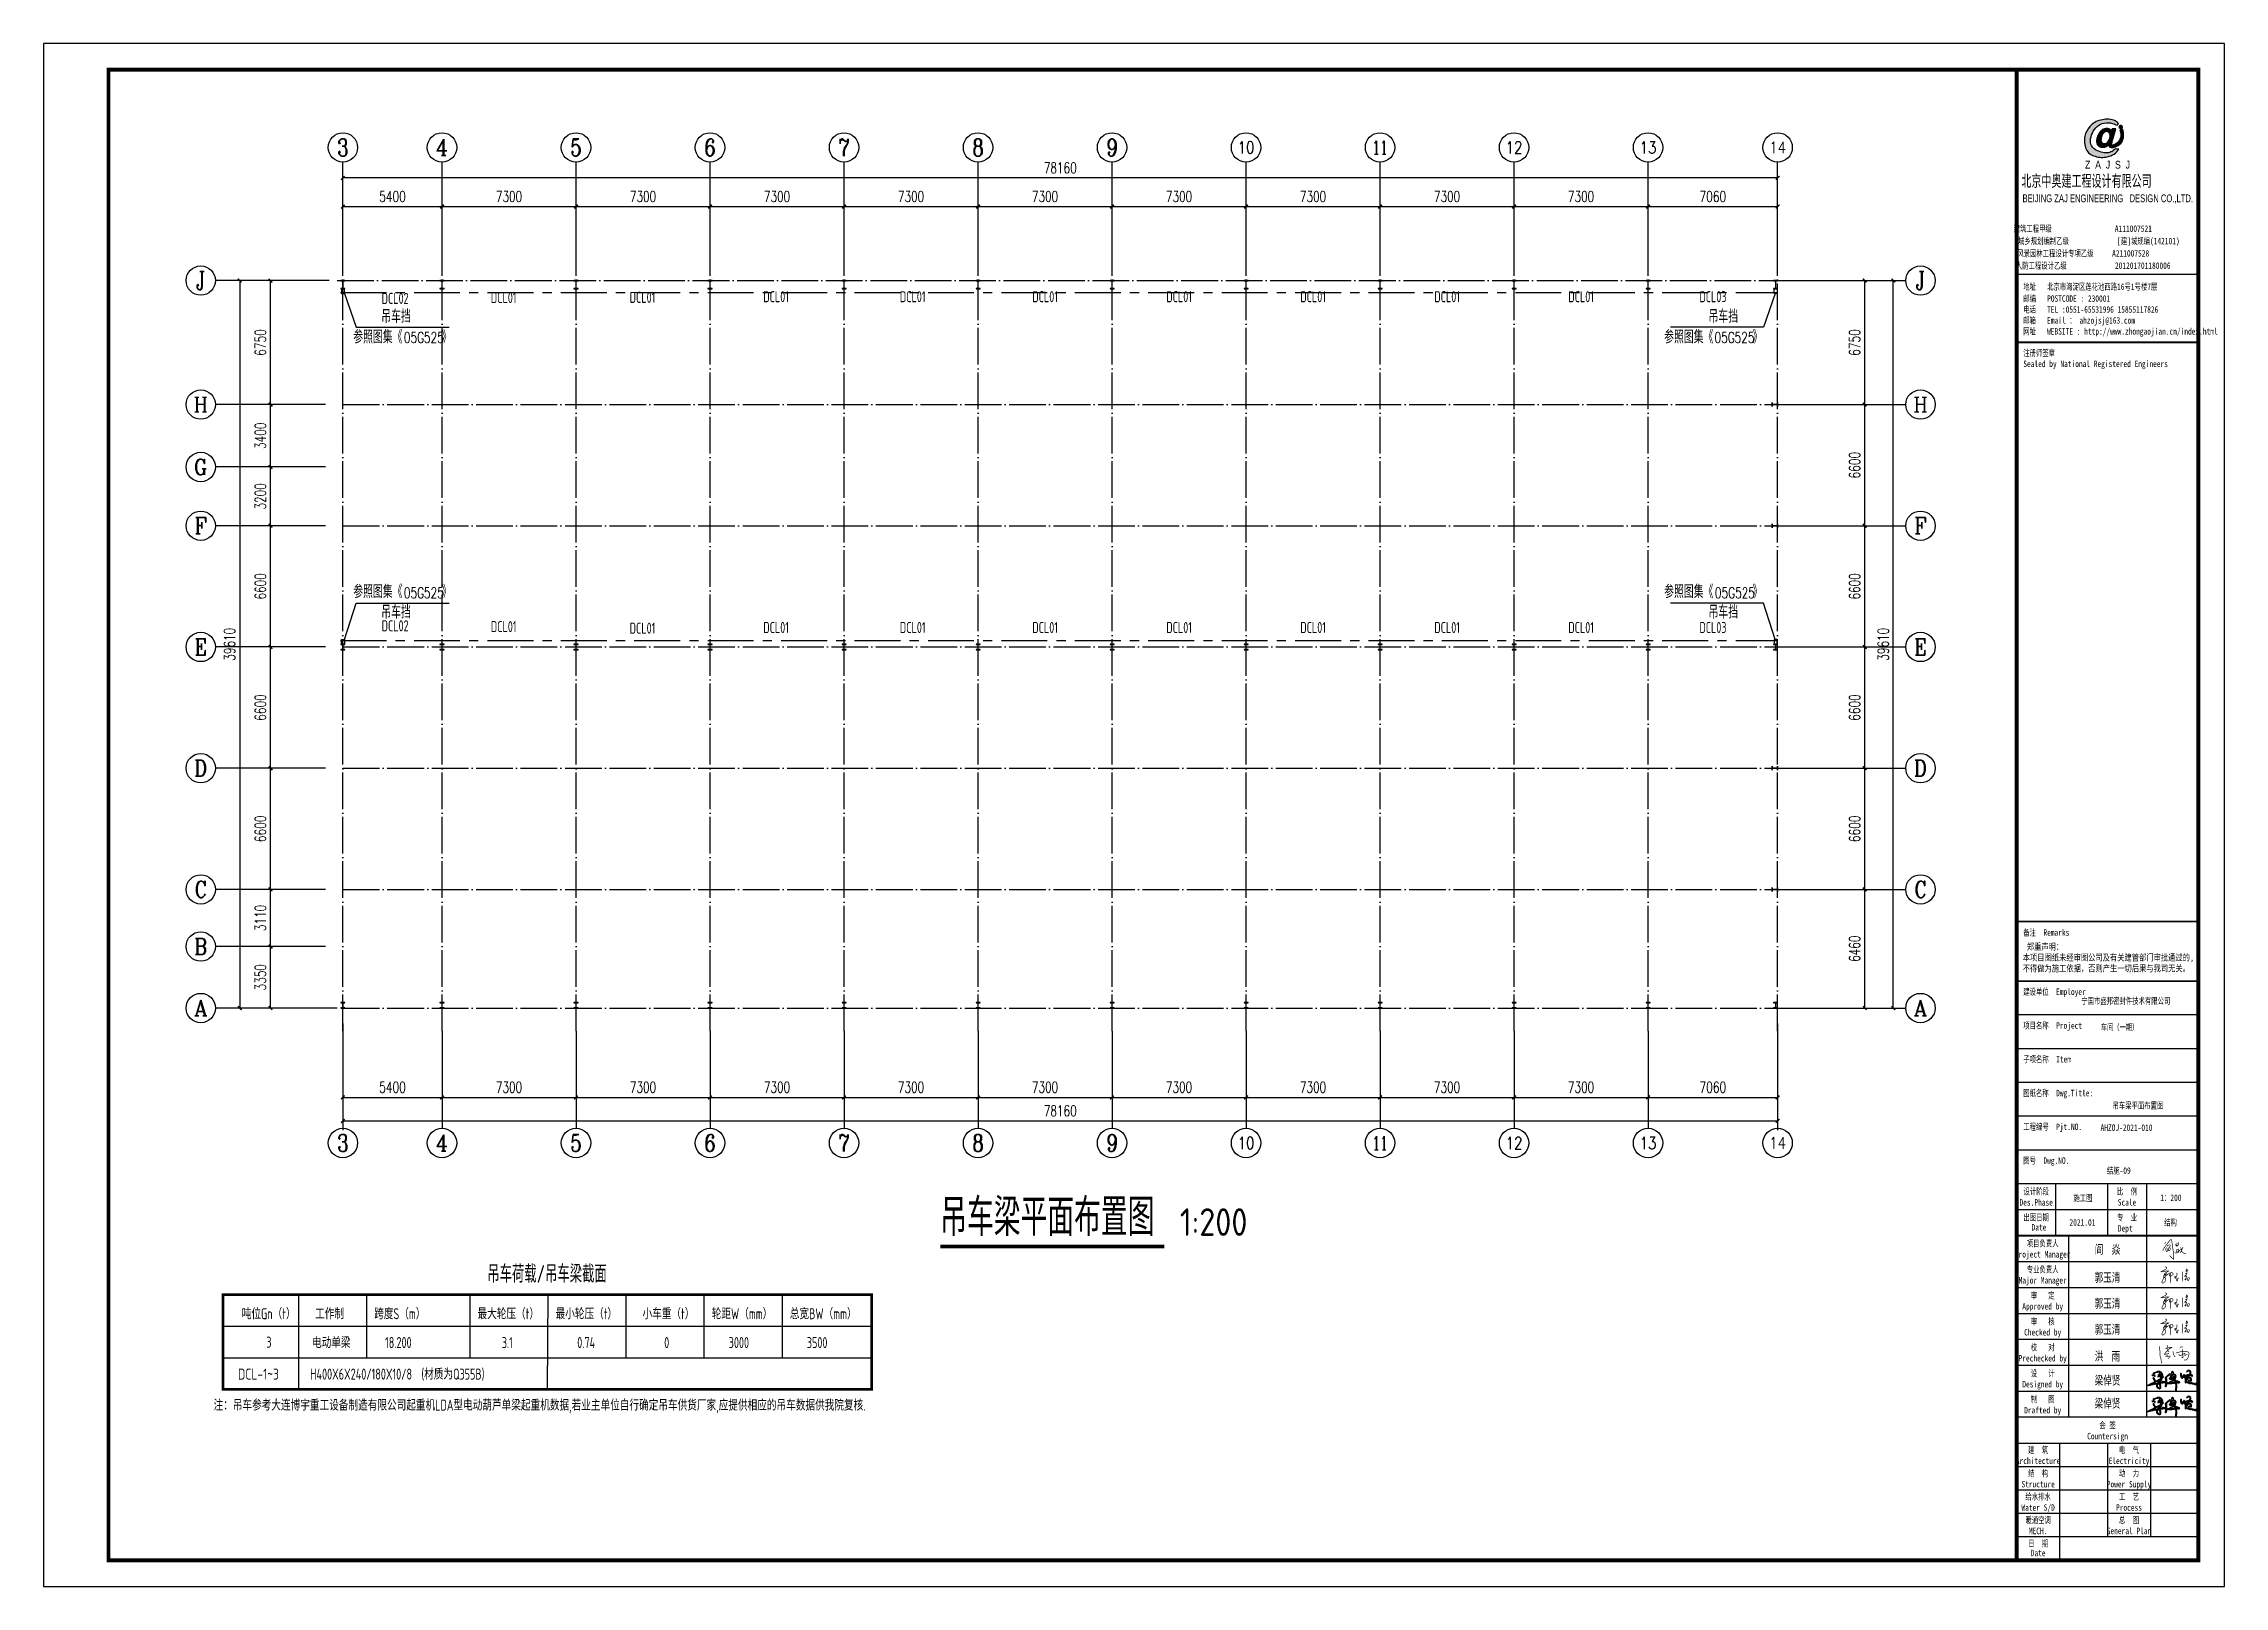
# Model space of a CAD drawing. Extents: x -89996 to 1006241, y -2176 to 440573.
# Drawn here: x 790464 to 909264, y 88594 to 172594 of the extents above; entities that cross this region are included whole.
import ezdxf
from ezdxf.enums import TextEntityAlignment as Align

# ---------------------------------------------------------------- set-up
doc = ezdxf.new("R2010")
doc.units = 0
doc.header["$LTSCALE"] = 1000
doc.header["$MEASUREMENT"] = 0
doc.linetypes.add('CENTERX2', pattern=[4, 2.5, -0.5, 0.5, -0.5])
doc.linetypes.add('DOTE', pattern=[2.42, 2, -0.2, 0.02, -0.2])
for name, color, linetype in [('AXIS', 3, 'Continuous'), ('AXIS_TEXT', 7, 'Continuous'), ('DIM_SYMB', 3, 'Continuous'), ('DOTE', 1, 'DOTE'), ('GZ', 50, 'Continuous'), ('NUM', 7, 'Continuous'), ('PUB_TEXT', 7, 'Continuous'), ('PUB_TITLE', 4, 'Continuous'), ('TEXT', 7, 'Continuous'), ('WALL', 9, 'Continuous'), ('图框文字', 120, 'Continuous'), ('图签', 3, 'Continuous'), ('填充', 251, 'Continuous')]:
    doc.layers.add(name, color=color, linetype=linetype)
doc.styles.add('_gyy_title_Arial', font='arial.ttf', dxfattribs={"width": 0.7})
doc.styles.add('_gyy_title_ST', font='', dxfattribs={"width": 0.8})
doc.styles.add('_TCH_AXIS', font='COMPLEX', dxfattribs={"bigfont": 'GBCBIG'})
doc.styles.add('_TCH_DIM', font='SIMPLEX', dxfattribs={"bigfont": 'GBCBIG'})
doc.styles.add('_TCH_DIM_T3', font='SIMPLEX', dxfattribs={"width": 0.705882, "bigfont": 'GBCBIG'})
doc.styles.add('COMPLEX', font='COMPLEX')
doc.styles.add('HZ', font='txt.shx', dxfattribs={"width": 0.8, "bigfont": '000hztxt.shx'})
doc.styles.get("Standard").update_dxf_attribs({"font": 'gbenor.shx', "bigfont": 'gbcbig.shx'})
doc.styles.add('TSSD_Label', font='tssdeng.shx', dxfattribs={"width": 0.7, "bigfont": 'hztxt.shx'})
doc.styles.add('TSSD_Norm', font='tssdeng.shx', dxfattribs={"bigfont": 'hztxt.shx'})
doc.styles.get('_gyy_title_ST').set_extended_font_data('SimSun')
doc.dimstyles.new('_TCH_ARCH&&200', dxfattribs={"dimtxt": 595, "dimasz": 200, "dimexe": 500, "dimexo": 600, "dimgap": 252.5, "dimtad": 1, "dimdec": 0, "dimzin": 0, "dimdsep": 46, "dimtxsty": '_TCH_DIM_T3', "dimblk": 'ARCHTICK', "dimcen": 0.09, "dimclrt": 7, "dimazin": 2, "dimtfac": 1, "dimtdec": 0, "dimtix": 1, "dimtmove": 2, "dimatfit": 3, "dimfxl": 0, "dimtolj": 1, "dimtzin": 0, "dimarcsym": 0})
doc.dimstyles.new('TCH-200-1', dxfattribs={"dimtxt": 595, "dimasz": 200, "dimexe": 500, "dimexo": 600, "dimgap": 252.5, "dimtad": 1, "dimdec": 0, "dimzin": 0, "dimdsep": 46, "dimtxsty": '_TCH_DIM_T3', "dimblk": 'ARCHTICK', "dimcen": 0.09, "dimclrd": 3, "dimclre": 3, "dimclrt": 7, "dimazin": 2, "dimtfac": 1, "dimtdec": 0, "dimtix": 1, "dimtmove": 2, "dimatfit": 3, "dimfxl": 0, "dimtolj": 1, "dimtzin": 0, "dimarcsym": 0})

msp = doc.modelspace()

# ---------------------------------------------------------------- texts
at = {"layer": 'NUM', "style": 'TSSD_Norm', "width": 0.7}
for s, p in [('DCL02', (809612.23, 158243.42)), ('DCL01', (815528.67, 158287.05)), ('DCL01', (823088.99, 158297.96)), ('DCL01', (830367.29, 158335.26)), ('DCL01', (837810.65, 158335.26)), ('DCL01', (845023.11, 158335.26)), ('DCL01', (852323.11, 158335.26)), ('DCL01', (859623.11, 158335.26)), ('DCL01', (866923.11, 158335.26)), ('DCL01', (874223.11, 158335.26)), ('DCL03', (881403.11, 158335.26)), ('DCL02', (809612.23, 140415.37)), ('DCL01', (815528.67, 140371.74)), ('DCL01', (823088.99, 140286.23)), ('DCL01', (830367.29, 140323.53)), ('DCL01', (837810.65, 140323.53)), ('DCL01', (845023.11, 140323.53)), ('DCL01', (852323.11, 140323.53)), ('DCL01', (859623.11, 140323.53)), ('DCL01', (866923.11, 140323.53)), ('DCL01', (874223.11, 140323.53)), ('DCL03', (881403.11, 140323.53))]:
    msp.add_text(s, height=600, dxfattribs=at).set_placement(p, align=Align.BOTTOM_CENTER)
at = {"layer": 'PUB_TEXT', "style": '_TCH_DIM'}
for s, p in [('吊车挡', (808859.18, 157388.78)), ('吊车挡', (881161.05, 157388.78)), ('参照图集《    》', (807332.45, 156268.78)), ('参照图集《    》', (878744.35, 156268.78)), ('参照图集《    》', (807332.45, 142401.82)), ('参照图集《    》', (878744.35, 142401.82)), ('吊车挡', (808859.18, 141289.71)), ('吊车挡', (881161.05, 141289.71))]:
    msp.add_text(s, height=714.894, dxfattribs=at).set_placement(p)
at = {"layer": 'PUB_TEXT', "style": '_TCH_DIM', "width": 0.705882}
for p in [(810088.2, 156296.77), (881487.72, 156296.77), (810088.2, 142393.86), (881511.02, 142393.86)]:
    msp.add_text('05G525', height=595, dxfattribs=at).set_placement(p)
at = {"layer": 'PUB_TEXT'}
for s, height, p in [('吊车梁平面布置图', 2025.532, (839308.56, 107678.91)), ('1:200', 1500, (852364.3, 107678.91))]:
    msp.add_text(s, height=height, dxfattribs=at).set_placement(p)
at = {"layer": 'PUB_TITLE', "color": 6, "style": '_gyy_title_ST', "width": 0.7}
msp.add_text('吊车梁平面布置图 ', height=353.535, dxfattribs=at).set_placement((904653.8, 114787.96), align=Align.MIDDLE)
for s, p in [('结施-09', (903511.15, 111056.99)), ('1：200', (906350.25, 109579.6))]:
    msp.add_text(s, height=353.535, dxfattribs=at).set_placement(p, align=Align.CENTER)
at = {"layer": 'TEXT'}
for s, height, style, width, p in [('吊车荷载/吊车梁截面', 959.76, 'TSSD_Norm', 0.7, (814634.59, 105129)), ('吨位Gn（t）', 600, 'TSSD_Label', 0.7, (801257.64, 103139.13)), ('工作制', 600, 'TSSD_Label', 0.7, (805253.93, 103139.13)), ('跨度S（m）', 600, 'TSSD_Label', 0.7, (808469.7, 103139.13)), ('最大轮压（t）', 600, 'TSSD_Label', 0.7, (814098.48, 103139.13)), ('最小轮压（t）', 600, 'TSSD_Label', 0.7, (818352.39, 103139.13)), ('小车重（t）', 600, 'TSSD_Label', 0.7, (823089.29, 103139.13)), ('轮距W（mm）', 600, 'TSSD_Label', 0.7, (826860.21, 103139.13)), ('总宽BW（mm）', 600, 'TSSD_Label', 0.7, (831114.12, 103139.13)), ('电动单梁', 600, 'TSSD_Label', 0.7, (805085.43, 101567.22)), ('3000', 600, 'TSSD_Label', 0.7, (827786.92, 101567.22)), ('3500', 600, 'TSSD_Label', 0.7, (832040.83, 101567.22)), ('0', 600, 'TSSD_Label', 0.7, (824269.88, 101567.22)), ('DCL-1~3', 600, 'TSSD_Norm', 0.8, (801055.52, 99851.3)), ('H400X6X240/180X10/8  (材质为Q355B)', 599.9998, 'TSSD_Label', 0.7, (804983.89, 99851.3)), ('注：吊车参考大连博宇重工设备制造有限公司起重机LDA型电动葫芦单梁起重机数据,若业主单位自行确定吊车供货厂家,应提供相应的吊车数据供我院复核.', 599.9998, 'TSSD_Label', 0.7, (799721.05, 98162.79))]:
    msp.add_text(s, height=height, dxfattribs=dict(at, style=style, width=width)).set_placement(p)
at = {"layer": 'TEXT', "color": 6, "style": 'TSSD_Label', "width": 0.7}
for s, p in [('3', (802599.16, 101590.81)), ('18.200', (809066.03, 101571.23)), ('3.1', (815427.17, 101567.22)), ('0.74', (819532.98, 101567.22))]:
    msp.add_text(s, height=600, dxfattribs=at).set_placement(p)

# ---------------------------------------------------------------- blocks, each defined once
blk = doc.blocks.new('_ArchTick')
at = {"color": 0, "linetype": 'ByBlock', "const_width": 0.4}
blk.add_lwpolyline([(-0.5, -0.5), (0.5, 0.5)], dxfattribs=at)
blk = doc.blocks.new('*D1265')
at = {"layer": 'Defpoints', "color": 0, "transparency": 16777216}
for p in [(806621, 159693), (801145, 120083), (807061, 120083)]:
    blk.add_point(p, dxfattribs=at)
at = {"layer": 'WALL', "color": 3, "lineweight": -2, "transparency": 16777216}
for p, q in [((806021, 159693), (800645, 159693)), ((801145, 159693), (801145, 120083)), ((806461, 120083), (800645, 120083))]:
    blk.add_line(p, q, dxfattribs=at)
at = {"layer": 'WALL', "color": 3, "lineweight": -2, "transparency": 16777216, "xscale": 200, "yscale": 200, "zscale": 200}
for p, rotation in [((801145, 159693), 90), ((801145, 120083), 270)]:
    blk.add_blockref('_ArchTick', p, dxfattribs=dict(at, rotation=rotation))
at = {"layer": 'WALL', "color": 7, "transparency": 16777216, "insert": (800595, 139888), "char_height": 595, "attachment_point": 5, "rotation": 90, "style": '_TCH_DIM_T3'}
blk.add_mtext('\\A1;39610', dxfattribs=at)
blk = doc.blocks.new('*D1266')
at = {"layer": 'Defpoints', "color": 0, "transparency": 16777216}
for p in [(806767, 119843), (884927, 119843), (884927, 113934)]:
    blk.add_point(p, dxfattribs=at)
at = {"layer": 'WALL', "color": 3, "lineweight": -2, "transparency": 16777216}
for p, q in [((806767, 119243), (806767, 113434)), ((884927, 119243), (884927, 113434)), ((806767, 113934), (884927, 113934))]:
    blk.add_line(p, q, dxfattribs=at)
at = {"layer": 'WALL', "color": 3, "lineweight": -2, "transparency": 16777216, "xscale": 200, "yscale": 200, "zscale": 200, "rotation": 180}
blk.add_blockref('_ArchTick', (806767, 113934), dxfattribs=at)
at = {"layer": 'WALL', "color": 3, "lineweight": -2, "transparency": 16777216, "xscale": 200, "yscale": 200, "zscale": 200}
blk.add_blockref('_ArchTick', (884927, 113934), dxfattribs=at)
at = {"layer": 'WALL', "color": 7, "transparency": 16777216, "insert": (845847, 114484), "char_height": 595, "attachment_point": 5, "style": '_TCH_DIM_T3'}
blk.add_mtext('\\A1;78160', dxfattribs=at)
blk = doc.blocks.new('*D1267')
at = {"layer": 'Defpoints', "color": 0, "transparency": 16777216}
for p in [(884951, 159693), (891229, 159693), (885167, 120083)]:
    blk.add_point(p, dxfattribs=at)
at = {"layer": 'WALL', "color": 3, "lineweight": -2, "transparency": 16777216}
for p, q in [((885551, 159693), (891729, 159693)), ((891229, 120083), (891229, 159693)), ((885767, 120083), (891729, 120083))]:
    blk.add_line(p, q, dxfattribs=at)
at = {"layer": 'WALL', "color": 3, "lineweight": -2, "transparency": 16777216, "xscale": 200, "yscale": 200, "zscale": 200}
for p, rotation in [((891229, 159693), 90), ((891229, 120083), 270)]:
    blk.add_blockref('_ArchTick', p, dxfattribs=dict(at, rotation=rotation))
at = {"layer": 'WALL', "color": 7, "transparency": 16777216, "insert": (890679, 139888), "char_height": 595, "attachment_point": 5, "rotation": 90, "style": '_TCH_DIM_T3'}
blk.add_mtext('\\A1;39610', dxfattribs=at)
blk = doc.blocks.new('*D1268')
at = {"layer": 'Defpoints', "color": 0, "transparency": 16777216}
for p in [(806767, 165281), (806767, 159793), (884927, 160033)]:
    blk.add_point(p, dxfattribs=at)
at = {"layer": 'WALL', "color": 3, "lineweight": -2, "transparency": 16777216}
for p, q in [((806767, 160393), (806767, 165781)), ((884927, 165281), (806767, 165281)), ((884927, 160633), (884927, 165781))]:
    blk.add_line(p, q, dxfattribs=at)
at = {"layer": 'WALL', "color": 3, "lineweight": -2, "transparency": 16777216, "xscale": 200, "yscale": 200, "zscale": 200, "rotation": 180}
blk.add_blockref('_ArchTick', (806767, 165281), dxfattribs=at)
at = {"layer": 'WALL', "color": 3, "lineweight": -2, "transparency": 16777216, "xscale": 200, "yscale": 200, "zscale": 200}
blk.add_blockref('_ArchTick', (884927, 165281), dxfattribs=at)
at = {"layer": 'WALL', "color": 7, "transparency": 16777216, "insert": (845847, 165831), "char_height": 595, "attachment_point": 5, "style": '_TCH_DIM_T3'}
blk.add_mtext('\\A1;78160', dxfattribs=at)
blk = doc.blocks.new('asdf')
at = {"color": 2, "lineweight": 25, "const_width": 25}
for points in [[(2531201, 1895196), (2531253, 1895242)], [(2531310, 1895199), (2531428, 1895348)], [(2531428, 1895348), (2531455, 1895365)], [(2531455, 1895365), (2531480, 1895318)], [(2531480, 1895318), (2531529, 1894945)], [(2531677, 1895238), (2531681, 1895194)], [(2531740, 1895244), (2531751, 1895233)], [(2531751, 1895233), (2531751, 1895205)], [(2531144, 1894910), (2531152, 1894991)], [(2531152, 1894991), (2531180, 1895021)], [(2531180, 1895021), (2531310, 1895199)], [(2531288, 1895046), (2531245, 1895006)], [(2531245, 1895006), (2531261, 1894932)], [(2531261, 1894932), (2531271, 1894889)], [(2531271, 1894889), (2531288, 1894893)], [(2531288, 1894893), (2531319, 1894920)], [(2531301, 1895084), (2531314, 1895109)], [(2531314, 1895109), (2531322, 1895121)], [(2531319, 1894920), (2531321, 1894951)], [(2531321, 1894951), (2531334, 1894984)], [(2531322, 1895121), (2531341, 1895136)], [(2531338, 1894938), (2531326, 1894956)], [(2531334, 1894984), (2531336, 1895022)], [(2531346, 1894925), (2531338, 1894938)], [(2531339, 1894936), (2531360, 1894945)], [(2531341, 1895136), (2531372, 1895148)], [(2531345, 1894996), (2531367, 1895042)], [(2531387, 1894925), (2531346, 1894925)], [(2531360, 1894945), (2531351, 1894996)], [(2531367, 1895042), (2531382, 1895054)], [(2531372, 1895148), (2531403, 1895151)], [(2531382, 1895054), (2531401, 1895042)], [(2531409, 1894940), (2531387, 1894925)], [(2531407, 1895082), (2531389, 1895056)], [(2531555, 1894585), (2531397, 1894735)], [(2531401, 1895042), (2531414, 1895027)], [(2531403, 1895151), (2531421, 1895140)], [(2531423, 1895114), (2531407, 1895082)], [(2531421, 1894971), (2531409, 1894940)], [(2531414, 1895027), (2531422, 1895000)], [(2531421, 1895140), (2531423, 1895114)], [(2531422, 1895000), (2531421, 1894971)], [(2531529, 1894945), (2531550, 1894833)], [(2531550, 1894833), (2531558, 1894732)], [(2531558, 1894626), (2531555, 1894585)], [(2531558, 1894732), (2531558, 1894626)], [(2531610, 1894887), (2531611, 1894847)], [(2531612, 1895178), (2531630, 1895135)], [(2531630, 1895135), (2531645, 1895132)], [(2531658, 1894880), (2531641, 1894811)], [(2531645, 1895132), (2531659, 1895133)], [(2531658, 1895106), (2531656, 1895092)], [(2531671, 1895149), (2531658, 1895106)], [(2531664, 1894948), (2531658, 1894880)], [(2531661, 1894978), (2531664, 1894948)], [(2531671, 1895106), (2531703, 1895096)], [(2531681, 1895194), (2531671, 1895149)], [(2531712, 1895127), (2531687, 1895132)], [(2531690, 1894965), (2531741, 1894991)], [(2531728, 1894906), (2531694, 1894847)], [(2531694, 1894847), (2531720, 1894839)], [(2531703, 1895096), (2531716, 1895110)], [(2531734, 1895144), (2531712, 1895127)], [(2531720, 1894839), (2531758, 1894885)], [(2531741, 1894991), (2531728, 1894906)], [(2531744, 1895184), (2531734, 1895144)], [(2531751, 1895205), (2531744, 1895184)], [(2531758, 1894919), (2531804, 1894953)], [(2531758, 1894885), (2531758, 1894919)], [(2531804, 1894953), (2531821, 1894982)], [(2531835, 1894880), (2531810, 1894836)], [(2531817, 1895058), (2531855, 1894974)], [(2531845, 1894919), (2531835, 1894880)], [(2531855, 1894974), (2531845, 1894919)], [(2531855, 1894949), (2531853, 1894942)], [(2531853, 1894942), (2531864, 1894888)], [(2531878, 1894974), (2531855, 1894949)], [(2531862, 1894897), (2531907, 1894859)], [(2531912, 1895067), (2531878, 1894974)], [(2531907, 1894859), (2531945, 1894828)], [(2531945, 1894828), (2531993, 1894816)], [(2531993, 1894816), (2532034, 1894816)]]:
    blk.add_lwpolyline(points, dxfattribs=at)
blk = doc.blocks.new('wfadf')
at = {"color": 2, "lineweight": 25, "const_width": 25}
for points in [[(2531221, 1893280), (2531268, 1893267), (2531280, 1893258), (2531285, 1893250), (2531289, 1893239), (2531287, 1893226), (2531279, 1893214), (2531266, 1893200), (2531240, 1893184), (2531192, 1893157), (2531155, 1893142), (2531122, 1893123), (2531089, 1893107), (2531063, 1893096), (2531061, 1893091), (2531109, 1893090), (2531136, 1893095), (2531162, 1893099), (2531182, 1893103), (2531204, 1893109), (2531229, 1893116), (2531261, 1893123), (2531306, 1893123), (2531348, 1893125), (2531368, 1893126), (2531354, 1893113), (2531289, 1893081), (2531258, 1893060), (2531236, 1893048), (2531213, 1893026), (2531203, 1893014), (2531197, 1892999), (2531197, 1892980), (2531197, 1892967), (2531201, 1892959), (2531209, 1892956), (2531223, 1892960), (2531255, 1892976), (2531265, 1892983), (2531278, 1892994), (2531283, 1893005), (2531283, 1893010), (2531280, 1893016), (2531268, 1893016), (2531256, 1893014), (2531231, 1892999), (2531206, 1892983), (2531187, 1892967), (2531163, 1892946), (2531155, 1892932), (2531152, 1892912), (2531156, 1892892), (2531169, 1892880), (2531194, 1892873), (2531218, 1892866), (2531239, 1892852), (2531246, 1892838), (2531245, 1892809), (2531246, 1892782), (2531243, 1892758), (2531229, 1892732), (2531210, 1892706), (2531188, 1892686), (2531165, 1892668), (2531149, 1892657), (2531130, 1892654), (2531116, 1892655), (2531107, 1892664), (2531102, 1892674), (2531102, 1892689), (2531104, 1892708), (2531111, 1892733), (2531129, 1892774), (2531149, 1892807), (2531168, 1892837), (2531190, 1892865), (2531212, 1892893), (2531255, 1892938), (2531298, 1892974), (2531333, 1893002), (2531366, 1893021), (2531413, 1893044), (2531436, 1893054), (2531455, 1893058), (2531478, 1893058), (2531506, 1893051), (2531525, 1893038), (2531531, 1893026), (2531534, 1893013), (2531528, 1892997), (2531522, 1892981), (2531502, 1892960), (2531479, 1892944), (2531442, 1892928), (2531413, 1892927), (2531395, 1892933), (2531387, 1892949), (2531386, 1892964), (2531390, 1892977), (2531398, 1892992), (2531412, 1893015), (2531422, 1893021), (2531431, 1893022), (2531425, 1892920), (2531430, 1892817), (2531432, 1892667), (2531432, 1892642)], [(2531661, 1893048), (2531679, 1893035), (2531682, 1893015), (2531680, 1892967), (2531667, 1892912), (2531644, 1892876), (2531631, 1892856), (2531618, 1892849), (2531606, 1892849), (2531599, 1892860), (2531598, 1892890), (2531603, 1892914), (2531616, 1892915), (2531626, 1892898), (2531636, 1892856), (2531655, 1892804), (2531659, 1892776), (2531664, 1892764), (2531672, 1892749), (2531680, 1892740), (2531686, 1892737), (2531691, 1892736), (2531697, 1892739), (2531704, 1892762), (2531713, 1892817), (2531715, 1892846), (2531715, 1892856), (2531741, 1892842), (2531758, 1892842)], [(2531889, 1893096), (2531883, 1892990), (2531884, 1892899), (2531891, 1892801), (2531895, 1892727)], [(2531975, 1892927), (2531970, 1892912)], [(2531970, 1892912), (2531986, 1892913)], [(2531999, 1892940), (2531975, 1892927)], [(2531986, 1892913), (2531999, 1892914)], [(2531992, 1892787), (2531992, 1892776)], [(2531992, 1892776), (2531999, 1892774)], [(2531996, 1892806), (2531992, 1892787)], [(2532021, 1892847), (2531996, 1892806)], [(2532033, 1892977), (2531999, 1892940)], [(2531999, 1892914), (2532006, 1892916)], [(2531999, 1892774), (2532017, 1892789)], [(2532003, 1893125), (2532035, 1893127)], [(2532006, 1892916), (2532021, 1892922)], [(2532017, 1892789), (2532063, 1892827)], [(2532019, 1893041), (2532060, 1893017)], [(2532020, 1893041), (2532019, 1893034), (2532020, 1893030), (2532021, 1893025), (2532022, 1893021), (2532024, 1893017), (2532028, 1893015), (2532030, 1893014), (2532052, 1893011), (2532057, 1893011)], [(2532021, 1892922), (2532026, 1892925)], [(2532055, 1892899), (2532021, 1892847)], [(2532026, 1892925), (2532030, 1892927)], [(2532030, 1892927), (2532039, 1892927)], [(2532060, 1893017), (2532033, 1892977)], [(2532035, 1893127), (2532056, 1893125)], [(2532039, 1892927), (2532055, 1892923)], [(2532045, 1893207), (2532044, 1893200)], [(2532044, 1893200), (2532056, 1893113)], [(2532059, 1893195), (2532045, 1893207)], [(2532055, 1892923), (2532063, 1892920)], [(2532064, 1892913), (2532055, 1892899)], [(2532056, 1893125), (2532090, 1893125)], [(2532056, 1893113), (2532062, 1893074)], [(2532064, 1893030), (2532057, 1893011)], [(2532075, 1893175), (2532059, 1893195)], [(2532062, 1893074), (2532064, 1893030)], [(2532063, 1892920), (2532064, 1892913)], [(2532063, 1892827), (2532100, 1892857)], [(2532085, 1892819), (2532074, 1892766), (2532074, 1892741), (2532074, 1892734)], [(2532091, 1893154), (2532075, 1893175)], [(2532090, 1893125), (2532105, 1893125)], [(2532105, 1893125), (2532091, 1893154)], [(2532100, 1892857), (2532115, 1892866)], [(2532119, 1892759), (2532108, 1892755)], [(2532115, 1892866), (2532132, 1892870)], [(2532129, 1892774), (2532119, 1892759)], [(2532133, 1892737), (2532125, 1892733)], [(2532150, 1892805), (2532129, 1892774)], [(2532132, 1892870), (2532148, 1892870)], [(2532148, 1892870), (2532160, 1892865)], [(2532164, 1892834), (2532150, 1892805)], [(2532160, 1892865), (2532166, 1892855)], [(2532166, 1892855), (2532164, 1892834)]]:
    blk.add_lwpolyline(points, dxfattribs=at)
blk = doc.blocks.new('fasdfdf')
at = {"color": 2, "lineweight": 25, "const_width": 25}
for points in [[(2540601, 1891107), (2540598, 1891070)], [(2540598, 1891070), (2540598, 1891030)], [(2540598, 1891030), (2540603, 1890978)], [(2540600, 1891136), (2540601, 1891107)], [(2540811, 1891055), (2540861, 1891062)], [(2540861, 1891062), (2540938, 1891079)], [(2540886, 1891118), (2540881, 1891080)], [(2540881, 1891080), (2540881, 1891041)], [(2540881, 1891041), (2540892, 1890994)], [(2540890, 1891154), (2540886, 1891118)], [(2540899, 1891183), (2540890, 1891154)], [(2540946, 1891021), (2540926, 1890994)], [(2540938, 1891079), (2541001, 1891088)], [(2540967, 1891041), (2540946, 1891021)], [(2541006, 1891059), (2540967, 1891041)], [(2541001, 1891088), (2541062, 1891097)], [(2541062, 1891089), (2541006, 1891059)], [(2541073, 1891105), (2541062, 1891089)], [(2541062, 1891097), (2541073, 1891105)], [(2541346, 1891055), (2541355, 1891050)], [(2541374, 1891088), (2541406, 1891108)], [(2541406, 1891108), (2541451, 1891117)], [(2541451, 1891117), (2541476, 1891114)], [(2541476, 1891114), (2541491, 1891110)], [(2540603, 1890978), (2540607, 1890950)], [(2540607, 1890950), (2540610, 1890908)], [(2540610, 1890908), (2540608, 1890867)], [(2540608, 1890867), (2540610, 1890799)], [(2540610, 1890799), (2540614, 1890758)], [(2540614, 1890758), (2540623, 1890711)], [(2540623, 1890711), (2540643, 1890667)], [(2540643, 1890667), (2540646, 1890636)], [(2540646, 1890636), (2540653, 1890599)], [(2540653, 1890599), (2540669, 1890514)], [(2540675, 1890487), (2540682, 1890527)], [(2540682, 1890527), (2540682, 1890539)], [(2540766, 1890822), (2540904, 1890849)], [(2540772, 1890830), (2540766, 1890822)], [(2540795, 1890855), (2540772, 1890830)], [(2540847, 1890923), (2540795, 1890855)], [(2540819, 1890757), (2540843, 1890746)], [(2540843, 1890746), (2540869, 1890744)], [(2540885, 1890955), (2540847, 1890923)], [(2540874, 1890784), (2540868, 1890772)], [(2540869, 1890744), (2540921, 1890752)], [(2540881, 1890785), (2540874, 1890784)], [(2540892, 1890784), (2540881, 1890785)], [(2540926, 1890994), (2540885, 1890955)], [(2540892, 1890994), (2540911, 1890955)], [(2540908, 1890801), (2540892, 1890784)], [(2540904, 1890849), (2540935, 1890869)], [(2540911, 1890955), (2540928, 1890937)], [(2540919, 1890659), (2540915, 1890652)], [(2540936, 1890674), (2540919, 1890659)], [(2540921, 1890752), (2540957, 1890759)], [(2540928, 1890937), (2540963, 1890948)], [(2540935, 1890869), (2540963, 1890882)], [(2540949, 1890688), (2540936, 1890674)], [(2540991, 1890726), (2540949, 1890688)], [(2540957, 1890759), (2540987, 1890766)], [(2540987, 1890766), (2541003, 1890756)], [(2541003, 1890756), (2540991, 1890726)], [(2541103, 1890943), (2541121, 1890875)], [(2541121, 1890875), (2541141, 1890803)], [(2541141, 1890803), (2541160, 1890768)], [(2541160, 1890768), (2541194, 1890729)], [(2541217, 1890871), (2541300, 1890902)], [(2541300, 1890902), (2541384, 1890920)], [(2541348, 1890843), (2541345, 1890811)], [(2541345, 1890811), (2541348, 1890778)], [(2541348, 1890778), (2541364, 1890780)], [(2541364, 1890780), (2541406, 1890791)], [(2541384, 1890920), (2541458, 1890940)], [(2541406, 1890791), (2541440, 1890796)], [(2541440, 1890796), (2541495, 1890828)], [(2541484, 1890685), (2541442, 1890726)], [(2541458, 1890940), (2541531, 1890940)], [(2541468, 1890946), (2541464, 1890886)], [(2541464, 1890886), (2541479, 1890830)], [(2541470, 1890989), (2541468, 1890946)], [(2541478, 1891007), (2541470, 1890989)], [(2541491, 1891020), (2541478, 1891007)], [(2541479, 1890830), (2541488, 1890783)], [(2541487, 1890693), (2541484, 1890685)], [(2541494, 1890723), (2541487, 1890693)], [(2541488, 1890783), (2541493, 1890760)], [(2541493, 1890760), (2541494, 1890723)], [(2541495, 1890828), (2541519, 1890847)], [(2541519, 1890847), (2541545, 1890863)], [(2541531, 1890940), (2541611, 1890940)], [(2541550, 1890607), (2541533, 1890617)], [(2541545, 1890863), (2541564, 1890870)], [(2541582, 1890609), (2541550, 1890607)], [(2541557, 1890782), (2541594, 1890795)], [(2541559, 1890788), (2541557, 1890782)], [(2541568, 1890816), (2541559, 1890788)], [(2541564, 1890870), (2541575, 1890871)], [(2541577, 1890843), (2541568, 1890816)], [(2541575, 1890871), (2541577, 1890843)], [(2541628, 1890617), (2541582, 1890609)], [(2541594, 1890795), (2541641, 1890814)], [(2541611, 1890940), (2541670, 1890927)], [(2541643, 1890626), (2541628, 1890617)], [(2541641, 1890814), (2541661, 1890834)], [(2541661, 1890659), (2541643, 1890626)], [(2541686, 1890695), (2541661, 1890659)], [(2541670, 1890927), (2541703, 1890908)], [(2541698, 1890720), (2541686, 1890695)], [(2541708, 1890764), (2541698, 1890720)], [(2541703, 1890908), (2541732, 1890872)], [(2541718, 1890789), (2541708, 1890764)], [(2541732, 1890872), (2541718, 1890789)]]:
    blk.add_lwpolyline(points, dxfattribs=at)
blk = doc.blocks.new('afsdff')
at = {"color": 7, "linetype": 'Continuous'}
for points in [[(2541677, 1890181), (2541667, 1890206)], [(2541682, 1890191), (2541682, 1890201)], [(2541712, 1890196), (2541712, 1890206)], [(2541717, 1890201), (2541717, 1890216)], [(2541727, 1890196), (2541727, 1890206)], [(2541737, 1890191), (2541737, 1890201)], [(2541742, 1890206), (2541767, 1890206)], [(2541747, 1890181), (2541747, 1890206)], [(2541757, 1890186), (2541757, 1890211)], [(2541787, 1890176), (2541787, 1890181), (2541757, 1890196)], [(2540137, 1889626), (2540132, 1889636)], [(2540137, 1889631), (2540152, 1889631)], [(2540142, 1889626), (2540142, 1889641)], [(2540152, 1889616), (2540152, 1889651)], [(2540162, 1889626), (2540172, 1889621), (2540172, 1889646), (2540172, 1889651)], [(2540162, 1889646), (2540192, 1889651)], [(2540162, 1889631), (2540172, 1889631)], [(2540167, 1889631), (2540167, 1889656)], [(2540187, 1889641), (2540187, 1889666)], [(2540187, 1889661), (2540212, 1889661)], [(2540192, 1889636), (2540192, 1889661)], [(2540197, 1889676), (2540222, 1889671), (2540223, 1889679), (2540252, 1889681)], [(2540202, 1889641), (2540202, 1889676)], [(2540202, 1889666), (2540232, 1889671)], [(2540202, 1889651), (2540227, 1889651)], [(2540212, 1889646), (2540212, 1889671)], [(2540222, 1889676), (2540242, 1889676)], [(2540222, 1889661), (2540262, 1889661)], [(2540247, 1889681), (2540247, 1889696)], [(2540247, 1889686), (2540262, 1889686)], [(2540252, 1889676), (2540262, 1889676)], [(2540252, 1889646), (2540252, 1889666)], [(2540257, 1889686), (2540257, 1889696), (2540271, 1889692), (2540272, 1889696)], [(2540262, 1889656), (2540262, 1889681)], [(2540277, 1889696), (2540277, 1889706)], [(2540287, 1889676), (2540312, 1889676)], [(2540292, 1889701), (2540302, 1889706)], [(2540292, 1889661), (2540292, 1889676)], [(2540307, 1889711), (2540297, 1889726)], [(2540297, 1889671), (2540297, 1889681)], [(2540302, 1889661), (2540302, 1889681)], [(2540302, 1889666), (2540332, 1889666)], [(2540307, 1889661), (2540307, 1889676)], [(2540312, 1890026), (2540312, 1890036)], [(2540312, 1890011), (2540337, 1890011)], [(2540312, 1889661), (2540312, 1889686)], [(2540317, 1890011), (2540317, 1890026)], [(2540327, 1890011), (2540327, 1890031)], [(2540327, 1889661), (2540327, 1889686)], [(2540332, 1890011), (2540332, 1890036)], [(2540337, 1889721), (2540337, 1889731)], [(2540337, 1889671), (2540337, 1889681)], [(2540342, 1890011), (2540342, 1890031)], [(2540342, 1889671), (2540342, 1889691)], [(2540347, 1890011), (2540347, 1890026)], [(2540352, 1889676), (2540352, 1889696)], [(2540357, 1890101), (2540387, 1890101)], [(2540357, 1890076), (2540382, 1890076)], [(2540357, 1890016), (2540357, 1890036)], [(2540357, 1889676), (2540357, 1889691)], [(2540362, 1890066), (2540362, 1890106)], [(2540362, 1890071), (2540377, 1890071)], [(2540367, 1890071), (2540367, 1890111)], [(2540372, 1890011), (2540372, 1890031)], [(2540372, 1889736), (2540372, 1889756)], [(2540377, 1890066), (2540377, 1890106)], [(2540377, 1890011), (2540377, 1890031)], [(2540382, 1890011), (2540382, 1890031)], [(2540382, 1889681), (2540382, 1889701)], [(2540387, 1890011), (2540387, 1890036)], [(2540387, 1889681), (2540387, 1889701)], [(2540397, 1889751), (2540397, 1889761)], [(2540407, 1889966), (2540402, 1889966), (2540406, 1889976), (2540407, 1890011), (2540407, 1890021)], [(2540422, 1889991), (2540427, 1889991), (2540427, 1889996), (2540407, 1889996), (2540402, 1889996)], [(2540402, 1889751), (2540402, 1889771)], [(2540407, 1890111), (2540407, 1890126)], [(2540407, 1889976), (2540427, 1889981)], [(2540407, 1889686), (2540407, 1889706)], [(2540412, 1889716), (2540412, 1889691), (2540412, 1889686), (2540417, 1889686), (2540417, 1889706), (2540417, 1889711)], [(2540427, 1889771), (2540427, 1889776), (2540422, 1889776)], [(2540422, 1889686), (2540422, 1889711)], [(2540427, 1890126), (2540437, 1890126)], [(2540427, 1889686), (2540427, 1889716)], [(2540432, 1890121), (2540432, 1890146)], [(2540432, 1889681), (2540432, 1889711)], [(2540437, 1890121), (2540437, 1890141)], [(2540442, 1890131), (2540442, 1890141)], [(2540442, 1889771), (2540442, 1889791)], [(2540447, 1889696), (2540447, 1889716)], [(2540457, 1889691), (2540457, 1889721)], [(2540462, 1890126), (2540462, 1890151)], [(2540467, 1889791), (2540467, 1889806)], [(2540477, 1890141), (2540477, 1890156)], [(2540482, 1890136), (2540482, 1890156)], [(2540482, 1889791), (2540482, 1889816)], [(2540482, 1889636), (2540492, 1889636), (2540512, 1889636), (2540517, 1889641), (2540513, 1889651), (2540512, 1889691), (2540512, 1889731)], [(2540517, 1889696), (2540482, 1889696), (2540482, 1889691), (2540487, 1889691), (2540487, 1889721)], [(2540482, 1889641), (2540502, 1889641)], [(2540482, 1889631), (2540507, 1889631)], [(2540482, 1889626), (2540517, 1889626)], [(2540482, 1889621), (2540507, 1889621)], [(2540487, 1889591), (2540482, 1889591), (2540482, 1889596), (2540511, 1889594), (2540517, 1889591)], [(2540487, 1890141), (2540487, 1890166)], [(2540487, 1889606), (2540512, 1889606)], [(2540487, 1889601), (2540512, 1889601)], [(2540492, 1889806), (2540492, 1889821)], [(2540492, 1889696), (2540492, 1889731)], [(2540492, 1889671), (2540512, 1889671)], [(2540492, 1889666), (2540512, 1889666)], [(2540497, 1890146), (2540497, 1890166)], [(2540497, 1889806), (2540497, 1889821)], [(2540497, 1889686), (2540522, 1889686), (2540527, 1889686), (2540527, 1889691), (2540502, 1889691), (2540497, 1889691)], [(2540497, 1889576), (2540497, 1889671)], [(2540502, 1890146), (2540502, 1890161)], [(2540507, 1890146), (2540507, 1890161)], [(2540517, 1889811), (2540513, 1889816), (2540512, 1889821), (2540507, 1889821), (2540507, 1889816)], [(2540512, 1889536), (2540507, 1889636)], [(2540512, 1890141), (2540512, 1890151), (2540513, 1890164), (2540517, 1890166), (2540522, 1890176)], [(2540557, 1889541), (2540512, 1889556)], [(2540517, 1890146), (2540517, 1890166)], [(2540522, 1890141), (2540522, 1890161)], [(2540532, 1890146), (2540532, 1890161)], [(2540532, 1889821), (2540532, 1889831)], [(2540532, 1889796), (2540572, 1889786), (2540596, 1889792), (2540598, 1889794), (2540607, 1889801), (2540617, 1889801)], [(2540532, 1889706), (2540537, 1889796)], [(2540587, 1889761), (2540582, 1889761), (2540532, 1889771)], [(2540532, 1889526), (2540537, 1889526), (2540553, 1889522), (2540617, 1889521), (2540631, 1889522), (2540632, 1889526)], [(2540537, 1889701), (2540537, 1889741)], [(2540542, 1890151), (2540542, 1890171)], [(2540542, 1889516), (2540542, 1889551)], [(2540547, 1889711), (2540547, 1889791)], [(2540552, 1890041), (2540552, 1890051)], [(2540552, 1889706), (2540552, 1889796)], [(2540557, 1890151), (2540557, 1890171)], [(2540557, 1889836), (2540557, 1889851)], [(2540557, 1889711), (2540557, 1889791)], [(2540557, 1889511), (2540557, 1889531)], [(2540562, 1889976), (2540577, 1889976)], [(2540567, 1890146), (2540567, 1890166)], [(2540567, 1889706), (2540567, 1889786)], [(2540577, 1890151), (2540577, 1890166)], [(2540577, 1890021), (2540587, 1890021)], [(2540577, 1889686), (2540577, 1889696)], [(2540577, 1889691), (2540612, 1889691)], [(2540577, 1889501), (2540577, 1889531)], [(2540582, 1890151), (2540582, 1890171)], [(2540582, 1890136), (2540597, 1890141), (2540597, 1890151), (2540597, 1890166)], [(2540582, 1889976), (2540582, 1890006)], [(2540582, 1889691), (2540582, 1889801)], [(2540582, 1889701), (2540612, 1889701)], [(2540587, 1890141), (2540587, 1890166)], [(2540587, 1889976), (2540587, 1890006)], [(2540612, 1889686), (2540588, 1889687), (2540587, 1889726), (2540587, 1889746)], [(2540587, 1889656), (2540591, 1889661), (2540592, 1889741)], [(2540587, 1889671), (2540622, 1889671)], [(2540587, 1889496), (2540587, 1889521)], [(2540592, 1890146), (2540592, 1890166)], [(2540592, 1890046), (2540592, 1890086)], [(2540592, 1889981), (2540592, 1890006)], [(2540592, 1889856), (2540592, 1889871)], [(2540642, 1889641), (2540638, 1889646), (2540632, 1889661), (2540627, 1889661), (2540622, 1889681), (2540592, 1889681)], [(2540592, 1889676), (2540617, 1889676)], [(2540592, 1889666), (2540622, 1889666)], [(2540592, 1889501), (2540592, 1889526)], [(2540597, 1889856), (2540597, 1889871)], [(2540597, 1889666), (2540597, 1889746)], [(2540597, 1889496), (2540597, 1889526)], [(2540602, 1890051), (2540602, 1890086)], [(2540602, 1889971), (2540602, 1890001)], [(2540612, 1889766), (2540607, 1889766), (2540602, 1889766), (2540602, 1889761), (2540607, 1889761), (2540607, 1889801), (2540607, 1889821)], [(2540632, 1889626), (2540622, 1889626), (2540608, 1889627), (2540603, 1889636), (2540602, 1889716), (2540602, 1889746)], [(2540602, 1889661), (2540617, 1889661)], [(2540602, 1889651), (2540637, 1889651)], [(2540602, 1889646), (2540617, 1889646)], [(2540602, 1889506), (2540602, 1889521)], [(2540607, 1889971), (2540607, 1890006)], [(2540607, 1889761), (2540611, 1889762), (2540612, 1889821)], [(2540612, 1889626), (2540608, 1889641), (2540607, 1889731), (2540607, 1889746)], [(2540607, 1889631), (2540632, 1889631)], [(2540607, 1889541), (2540627, 1889541)], [(2540607, 1889526), (2540637, 1889526)], [(2540637, 1890041), (2540613, 1890042), (2540612, 1890061), (2540612, 1890081)], [(2540612, 1890046), (2540627, 1890046)], [(2540612, 1889866), (2540612, 1889881)], [(2540612, 1889646), (2540617, 1889751)], [(2540612, 1889596), (2540622, 1889596)], [(2540617, 1890136), (2540667, 1890141)], [(2540617, 1890036), (2540627, 1890036)], [(2540617, 1889721), (2540642, 1889721)], [(2540617, 1889641), (2540637, 1889646)], [(2540617, 1889586), (2540637, 1889586)], [(2540617, 1889516), (2540617, 1889561)], [(2540617, 1889556), (2540642, 1889556)], [(2540622, 1890136), (2540622, 1890161)], [(2540622, 1890036), (2540622, 1890046)], [(2540622, 1889966), (2540622, 1890006)], [(2540622, 1889581), (2540637, 1889581)], [(2540622, 1889566), (2540637, 1889566)], [(2540632, 1890161), (2540632, 1890131), (2540632, 1890126), (2540627, 1890126), (2540627, 1890146), (2540627, 1890151)], [(2540642, 1890021), (2540627, 1890026)], [(2540627, 1889966), (2540627, 1890006)], [(2540627, 1889651), (2540627, 1889661)], [(2540627, 1889601), (2540627, 1889641)], [(2540627, 1889521), (2540627, 1889591)], [(2540632, 1889951), (2540632, 1890026)], [(2540632, 1889546), (2540632, 1889571), (2540633, 1889604), (2540642, 1889606), (2540637, 1889621), (2540642, 1889631)], [(2540637, 1889721), (2540637, 1889756)], [(2540642, 1889851), (2540682, 1889861)], [(2540647, 1890106), (2540682, 1890106)], [(2540647, 1889821), (2540647, 1889841)], [(2540647, 1889716), (2540647, 1889751)], [(2540652, 1890126), (2540652, 1890136)], [(2540652, 1890106), (2540652, 1890116)], [(2540652, 1889831), (2540652, 1889851)], [(2540657, 1890121), (2540672, 1890121)], [(2540657, 1889831), (2540657, 1889851)], [(2540657, 1889726), (2540657, 1889756)], [(2540662, 1889726), (2540662, 1889756)], [(2540667, 1889721), (2540667, 1889761)], [(2540702, 1890051), (2540678, 1890052), (2540677, 1890101), (2540672, 1890126)], [(2540712, 1890066), (2540673, 1890067), (2540672, 1890076), (2540672, 1890111)], [(2540672, 1890081), (2540697, 1890081)], [(2540672, 1890071), (2540697, 1890071)], [(2540672, 1889891), (2540672, 1889986)], [(2540672, 1889726), (2540672, 1889756)], [(2540677, 1890061), (2540707, 1890061)], [(2540677, 1890056), (2540707, 1890056)], [(2540707, 1890036), (2540677, 1890036), (2540677, 1890041), (2540717, 1890041)], [(2540677, 1890026), (2540687, 1890026)], [(2540682, 1890021), (2540697, 1890021)], [(2540682, 1889906), (2540682, 1889986)], [(2540682, 1889726), (2540682, 1889766)], [(2540687, 1890046), (2540712, 1890046)], [(2540687, 1889991), (2540717, 1889991)], [(2540692, 1890031), (2540692, 1890086)], [(2540692, 1889911), (2540692, 1890021)], [(2540692, 1889736), (2540692, 1889766)], [(2540697, 1889911), (2540697, 1889916), (2540698, 1890090), (2540702, 1890096)], [(2540697, 1889736), (2540697, 1889766)], [(2540712, 1890041), (2540717, 1890051), (2540707, 1890061), (2540702, 1890076)], [(2540702, 1890026), (2540702, 1890066)], [(2540702, 1889926), (2540702, 1890016)], [(2540707, 1889926), (2540707, 1890046)], [(2540707, 1889741), (2540707, 1889766)], [(2540712, 1889921), (2540712, 1889981)], [(2540712, 1889736), (2540736, 1889737), (2540737, 1889746), (2540737, 1889771)], [(2540717, 1889736), (2540717, 1889766)], [(2540727, 1889736), (2540727, 1889771)], [(2540732, 1889736), (2540732, 1889776)], [(2540747, 1889746), (2540747, 1889766)], [(2540752, 1889746), (2540752, 1889771)], [(2540757, 1889746), (2540757, 1889776)], [(2540762, 1889751), (2540762, 1889776)], [(2540767, 1889741), (2540767, 1889776)], [(2540772, 1889746), (2540772, 1889776)], [(2540777, 1889741), (2540777, 1889776)], [(2540787, 1889746), (2540787, 1889771)], [(2540792, 1889746), (2540792, 1889771)], [(2540797, 1889746), (2540797, 1889766)], [(2540802, 1889746), (2540802, 1889776)], [(2540822, 1889921), (2540826, 1889922), (2540827, 1889931), (2540832, 1889936), (2540847, 1889936), (2540861, 1889937), (2540862, 1889976)], [(2540822, 1889906), (2540857, 1889906)], [(2540862, 1889606), (2540852, 1889606), (2540822, 1889606), (2540827, 1889621)], [(2540822, 1889586), (2540842, 1889586)], [(2540827, 1889931), (2540857, 1889931)], [(2540827, 1889926), (2540857, 1889926)], [(2540857, 1889916), (2540827, 1889916), (2540827, 1889921), (2540857, 1889921)], [(2540827, 1889911), (2540857, 1889911)], [(2540827, 1889896), (2540862, 1889896)], [(2540837, 1889686), (2540832, 1889686), (2540827, 1889691), (2540832, 1889696), (2540861, 1889694), (2540867, 1889691)], [(2540827, 1889651), (2540852, 1889651)], [(2540827, 1889616), (2540852, 1889616)], [(2540827, 1889601), (2540847, 1889601)], [(2540827, 1889581), (2540827, 1889591)], [(2540867, 1889866), (2540833, 1889872), (2540832, 1889901), (2540832, 1889941)], [(2540837, 1889721), (2540832, 1889721), (2540832, 1889726), (2540861, 1889724), (2540867, 1889721)], [(2540832, 1889596), (2540847, 1889596), (2540855, 1889598), (2540861, 1889616), (2540862, 1889656), (2540862, 1889686)], [(2540837, 1889666), (2540842, 1889666), (2540877, 1889666), (2540877, 1889671), (2540837, 1889671), (2540832, 1889671), (2540832, 1889676), (2540867, 1889676), (2540872, 1889676)], [(2540832, 1889586), (2540832, 1889631)], [(2540832, 1889626), (2540857, 1889626)], [(2540832, 1889611), (2540857, 1889611)], [(2540837, 1889946), (2540862, 1889946)], [(2540837, 1889646), (2540837, 1889676)], [(2540837, 1889656), (2540867, 1889656)], [(2540862, 1889631), (2540857, 1889631), (2540837, 1889631), (2540837, 1889636), (2540842, 1889636)], [(2540847, 1889641), (2540846, 1889955), (2540842, 1889961)], [(2540842, 1889581), (2540842, 1889951)], [(2540842, 1889681), (2540877, 1889681)], [(2540842, 1889641), (2540867, 1889641)], [(2540847, 1889956), (2540867, 1889956)], [(2540847, 1889591), (2540847, 1889631)], [(2540852, 1889976), (2540887, 1889976)], [(2540852, 1889606), (2540852, 1889966)], [(2540852, 1889961), (2540872, 1889961)], [(2540852, 1889636), (2540872, 1889636)], [(2540857, 1889691), (2540857, 1889981)], [(2540857, 1889656), (2540857, 1889681)], [(2540857, 1889621), (2540857, 1889646)], [(2540867, 1889981), (2540897, 1889981)], [(2540872, 1889761), (2540872, 1889836)], [(2540877, 1889966), (2540877, 1889991)], [(2540882, 1889966), (2540882, 1889986)], [(2540892, 1889981), (2540892, 1890001)], [(2540902, 1889706), (2540902, 1889731)], [(2540907, 1889706), (2540907, 1889731)], [(2540917, 1889996), (2540917, 1890026)], [(2540932, 1889701), (2540932, 1889741)], [(2540937, 1890016), (2540942, 1890021), (2540947, 1890021), (2540947, 1890016), (2540942, 1890016)], [(2540937, 1889696), (2540937, 1889741)], [(2540952, 1890026), (2540952, 1890046)], [(2540952, 1889701), (2540952, 1889746)], [(2540957, 1890026), (2540957, 1890046), (2540958, 1890059), (2540987, 1890071)], [(2540957, 1890051), (2540972, 1890051), (2540992, 1890046), (2540992, 1890066)], [(2540957, 1890056), (2540962, 1890056), (2541002, 1890061), (2541002, 1890056), (2540997, 1890056)], [(2540957, 1889706), (2540957, 1889746)], [(2540962, 1889701), (2540962, 1889746)], [(2540967, 1890036), (2540967, 1890066)], [(2540967, 1889701), (2540967, 1889756)], [(2540972, 1890036), (2540972, 1890061)], [(2540972, 1889701), (2540972, 1889751)], [(2540977, 1889701), (2540977, 1889761)], [(2541002, 1889751), (2540977, 1889756)], [(2540982, 1890051), (2540982, 1890071)], [(2540982, 1889881), (2540988, 1889884), (2541017, 1889886), (2541022, 1889886), (2541033, 1889889), (2541042, 1889896), (2541058, 1889892), (2541072, 1889891)], [(2540982, 1889701), (2540982, 1889756)], [(2540987, 1889701), (2540987, 1889706), (2540987, 1889711), (2540992, 1889711), (2540992, 1889706)], [(2540997, 1889741), (2540997, 1889761)], [(2540997, 1889706), (2540997, 1889731)], [(2541007, 1889861), (2541007, 1889896)], [(2541007, 1889706), (2541007, 1889731)], [(2541017, 1889856), (2541017, 1889906)], [(2541027, 1889706), (2541027, 1889736)], [(2541032, 1889706), (2541032, 1889741)], [(2541037, 1889866), (2541041, 1889872), (2541042, 1890021), (2541042, 1890031)], [(2541037, 1889761), (2541037, 1889791)], [(2541037, 1889706), (2541037, 1889731)], [(2541042, 1889706), (2541042, 1889736)], [(2541047, 1889766), (2541047, 1889796)], [(2541052, 1889871), (2541052, 1890031)], [(2541057, 1889771), (2541057, 1889801)], [(2541062, 1889706), (2541062, 1889711), (2541057, 1889711), (2541057, 1889706), (2541062, 1889706)], [(2541082, 1890121), (2541062, 1890121), (2541067, 1890151), (2541067, 1890161)], [(2541062, 1890146), (2541117, 1890146)], [(2541062, 1890101), (2541082, 1890101)], [(2541062, 1889866), (2541062, 1889941)], [(2541062, 1889706), (2541137, 1889721)], [(2541067, 1890156), (2541102, 1890156)], [(2541067, 1890091), (2541067, 1890121)], [(2541067, 1890116), (2541082, 1890116)], [(2541067, 1890111), (2541082, 1890111)], [(2541067, 1889901), (2541067, 1889941)], [(2541067, 1889856), (2541067, 1889891)], [(2541067, 1889711), (2541067, 1889736)], [(2541072, 1890126), (2541082, 1890126)], [(2541072, 1889901), (2541072, 1889941)], [(2541072, 1889786), (2541072, 1889816)], [(2541077, 1890101), (2541077, 1890156)], [(2541082, 1889856), (2541082, 1889881)], [(2541082, 1889711), (2541082, 1889736)], [(2541087, 1890131), (2541087, 1890161)], [(2541087, 1889951), (2541222, 1889961)], [(2541087, 1889921), (2541096, 1889922), (2541097, 1889951), (2541097, 1889956)], [(2541087, 1889711), (2541087, 1889736)], [(2541092, 1890141), (2541092, 1890166)], [(2541092, 1890121), (2541092, 1890131)], [(2541092, 1890036), (2541092, 1890046)], [(2541092, 1889921), (2541092, 1889956)], [(2541092, 1889861), (2541092, 1889886)], [(2541102, 1890131), (2541102, 1890146)], [(2541102, 1890036), (2541102, 1890056)], [(2541102, 1889926), (2541102, 1889956)], [(2541102, 1889856), (2541102, 1889886)], [(2541102, 1889716), (2541102, 1889746)], [(2541107, 1890126), (2541117, 1890126)], [(2541107, 1889806), (2541107, 1889841)], [(2541107, 1889836), (2541157, 1889841)], [(2541112, 1890121), (2541112, 1890146)], [(2541112, 1890031), (2541112, 1890061)], [(2541112, 1889931), (2541112, 1889956)], [(2541112, 1889856), (2541112, 1889891)], [(2541112, 1889806), (2541112, 1889836)], [(2541112, 1889716), (2541112, 1889741)], [(2541117, 1889931), (2541117, 1889956)], [(2541117, 1889856), (2541117, 1889891)], [(2541117, 1889716), (2541117, 1889741)], [(2541122, 1890131), (2541122, 1890141)], [(2541122, 1890101), (2541122, 1890121)], [(2541122, 1890036), (2541122, 1890066)], [(2541122, 1889866), (2541122, 1889891)], [(2541122, 1889851), (2541172, 1889871)], [(2541122, 1889816), (2541122, 1889841)], [(2541127, 1890111), (2541127, 1890126)], [(2541127, 1890036), (2541127, 1890066)], [(2541127, 1889931), (2541127, 1889966)], [(2541127, 1889816), (2541131, 1889827), (2541132, 1889886), (2541132, 1889901)], [(2541132, 1890036), (2541132, 1890066)], [(2541132, 1889931), (2541132, 1889961)], [(2541132, 1889826), (2541142, 1889826)], [(2541137, 1890036), (2541137, 1890066)], [(2541137, 1889826), (2541137, 1889896)], [(2541142, 1890046), (2541142, 1890066)], [(2541142, 1889936), (2541142, 1889966)], [(2541142, 1889721), (2541142, 1889746)], [(2541147, 1890041), (2541147, 1890066)], [(2541147, 1889936), (2541147, 1889961)], [(2541147, 1889716), (2541147, 1889746)], [(2541152, 1890041), (2541152, 1890066)], [(2541152, 1889936), (2541152, 1889961)], [(2541152, 1889836), (2541162, 1889836)], [(2541157, 1889936), (2541157, 1889956)], [(2541157, 1889836), (2541157, 1889911)], [(2541157, 1889721), (2541157, 1889751)], [(2541162, 1889846), (2541166, 1889857), (2541167, 1889946), (2541167, 1889961)], [(2541162, 1889936), (2541162, 1889961)], [(2541177, 1890016), (2541172, 1890021), (2541177, 1890026)], [(2541172, 1889941), (2541172, 1889961)], [(2541172, 1889866), (2541172, 1889931)], [(2541172, 1889726), (2541172, 1889751)], [(2541177, 1889876), (2541177, 1889886), (2541178, 1889960), (2541182, 1889971)], [(2541177, 1889936), (2541202, 1889941), (2541221, 1889942), (2541222, 1889971)], [(2541177, 1889751), (2541177, 1889726), (2541182, 1889726), (2541182, 1889756)], [(2541187, 1890016), (2541187, 1890051)], [(2541187, 1889876), (2541187, 1889956)], [(2541192, 1889981), (2541192, 1890041)], [(2541192, 1889721), (2541192, 1889746)], [(2541197, 1889986), (2541197, 1890046)], [(2541197, 1889711), (2541201, 1889716), (2541202, 1889831)], [(2541217, 1889976), (2541202, 1889981)], [(2541242, 1889701), (2541206, 1889710), (2541202, 1889716)], [(2541207, 1889901), (2541207, 1890031)], [(2541247, 1889681), (2541218, 1889682), (2541212, 1889791), (2541212, 1889826)], [(2541212, 1889671), (2541232, 1889671)], [(2541212, 1889511), (2541218, 1889507), (2541242, 1889506), (2541247, 1889506), (2541252, 1889506), (2541252, 1889511), (2541232, 1889511), (2541227, 1889511)], [(2541212, 1889431), (2541222, 1889431)], [(2541212, 1889421), (2541222, 1889421)], [(2541217, 1889701), (2541247, 1889696), (2541251, 1889716), (2541252, 1889751)], [(2541252, 1889661), (2541217, 1889671)], [(2541227, 1889601), (2541217, 1889606)], [(2541217, 1889481), (2541252, 1889481)], [(2541217, 1889471), (2541252, 1889471)], [(2541217, 1889466), (2541242, 1889466)], [(2541217, 1889461), (2541252, 1889461)], [(2541217, 1889446), (2541232, 1889446)], [(2541227, 1889561), (2541220, 1889571), (2541228, 1889600), (2541231, 1889606), (2541232, 1889646), (2541232, 1889691)], [(2541232, 1889636), (2541222, 1889636), (2541226, 1889646), (2541227, 1889651)], [(2541222, 1889586), (2541232, 1889586)], [(2541222, 1889581), (2541252, 1889581)], [(2541222, 1889576), (2541252, 1889576)], [(2541222, 1889481), (2541222, 1889506)], [(2541222, 1889501), (2541247, 1889501)], [(2541222, 1889496), (2541252, 1889496)], [(2541222, 1889491), (2541242, 1889491)], [(2541222, 1889416), (2541222, 1889471)], [(2541227, 1889696), (2541227, 1889816)], [(2541227, 1889646), (2541252, 1889646)], [(2541227, 1889626), (2541257, 1889626)], [(2541227, 1889596), (2541252, 1889596)], [(2541227, 1889571), (2541252, 1889571)], [(2541227, 1889436), (2541227, 1889516)], [(2541227, 1889476), (2541242, 1889476)], [(2541232, 1889656), (2541252, 1889656)], [(2541232, 1889641), (2541247, 1889641)], [(2541232, 1889546), (2541232, 1889596)], [(2541232, 1889591), (2541252, 1889591)], [(2541232, 1889566), (2541242, 1889566)], [(2541232, 1889556), (2541247, 1889556)], [(2541237, 1889781), (2541237, 1889801)], [(2541237, 1889726), (2541237, 1889751)], [(2541237, 1889676), (2541237, 1889716)], [(2541237, 1889641), (2541237, 1889666)], [(2541237, 1889591), (2541237, 1889616)], [(2541237, 1889541), (2541252, 1889541)], [(2541237, 1889451), (2541237, 1889531)], [(2541237, 1889526), (2541252, 1889526)], [(2541242, 1889786), (2541242, 1889806)], [(2541242, 1889721), (2541252, 1889721)], [(2541367, 1889751), (2541361, 1889754), (2541258, 1889777), (2541247, 1889781)], [(2541247, 1889496), (2541247, 1889561)], [(2541252, 1889781), (2541252, 1889796)], [(2541257, 1889786), (2541257, 1889796)], [(2541262, 1889731), (2541262, 1889751)], [(2541267, 1889766), (2541277, 1889766)], [(2541272, 1889741), (2541277, 1889791)], [(2541282, 1889771), (2541282, 1889791)], [(2541287, 1889741), (2541287, 1889786)], [(2541292, 1889736), (2541332, 1889736)], [(2541297, 1889736), (2541297, 1889786)], [(2541302, 1889726), (2541302, 1889786)], [(2541307, 1889731), (2541307, 1889781)], [(2541312, 1889786), (2541312, 1889736), (2541312, 1889731), (2541317, 1889731), (2541317, 1889771), (2541317, 1889776)], [(2541322, 1889731), (2541322, 1889781)], [(2541342, 1889771), (2541342, 1889746), (2541342, 1889741), (2541347, 1889741), (2541348, 1889760), (2541352, 1889766)], [(2541352, 1889741), (2541352, 1889756)], [(2541357, 1889751), (2541357, 1889766)], [(2541407, 1890081), (2541432, 1890081)], [(2541437, 1890041), (2541442, 1890041), (2541442, 1890046), (2541432, 1890046), (2541422, 1890046), (2541407, 1890046), (2541407, 1890041), (2541437, 1890041)], [(2541407, 1890016), (2541437, 1890016)], [(2541432, 1890026), (2541413, 1890027), (2541412, 1890076), (2541412, 1890091)], [(2541412, 1890051), (2541437, 1890051)], [(2541412, 1890036), (2541437, 1890036)], [(2541477, 1889921), (2541447, 1889921), (2541437, 1889931), (2541437, 1889941), (2541432, 1889946), (2541428, 1889947), (2541427, 1890036), (2541427, 1890051), (2541426, 1890084), (2541417, 1890086), (2541421, 1890096), (2541422, 1890101)], [(2541457, 1889916), (2541457, 1889951), (2541446, 1889959), (2541442, 1889961), (2541422, 1889966), (2541417, 1889966)], [(2541427, 1890086), (2541422, 1890096)], [(2541422, 1889961), (2541422, 1890086)], [(2541432, 1889941), (2541432, 1890096)], [(2541432, 1889931), (2541462, 1889926), (2541486, 1889927), (2541487, 1889936), (2541492, 1889946), (2541477, 1889946)], [(2541492, 1889931), (2541482, 1889931), (2541448, 1889932), (2541437, 1889936)], [(2541447, 1889921), (2541443, 1889927), (2541442, 1890006), (2541442, 1890011)], [(2541462, 1889941), (2541462, 1889916), (2541467, 1889916), (2541467, 1889941)], [(2541472, 1889916), (2541472, 1889941)], [(2541482, 1889961), (2541502, 1889966)], [(2541492, 1889991), (2541512, 1889991)], [(2541492, 1889976), (2541507, 1889976)], [(2541522, 1890001), (2541507, 1890001), (2541502, 1890006)], [(2541517, 1890011), (2541517, 1890021)], [(2541532, 1890011), (2541532, 1890046)], [(2541542, 1889946), (2541567, 1889946)], [(2541587, 1889981), (2541552, 1889986)], [(2541557, 1889921), (2541557, 1890016)], [(2541562, 1889921), (2541562, 1889926), (2541561, 1889979), (2541557, 1889981)], [(2541572, 1889966), (2541572, 1890016)], [(2541577, 1890021), (2541586, 1890023), (2541641, 1890029), (2541643, 1890027), (2541787, 1890031), (2541792, 1890031), (2541816, 1890029), (2541817, 1890026)], [(2541577, 1889966), (2541577, 1890026)], [(2541582, 1889966), (2541582, 1889961), (2541587, 1889961), (2541583, 1889967), (2541582, 1890006), (2541582, 1890021)], [(2541582, 1889801), (2541632, 1889801)], [(2541587, 1889751), (2541621, 1889752), (2541622, 1889861), (2541622, 1889896)], [(2541587, 1889886), (2541622, 1889891)], [(2541587, 1889761), (2541626, 1889762), (2541627, 1889821), (2541627, 1889856)], [(2541587, 1889781), (2541627, 1889781)], [(2541587, 1889756), (2541622, 1889756)], [(2541587, 1889746), (2541617, 1889746)], [(2541592, 1889806), (2541622, 1889806), (2541636, 1889807), (2541637, 1889836)], [(2541592, 1889826), (2541637, 1889826)], [(2541592, 1889821), (2541637, 1889821)], [(2541592, 1889816), (2541642, 1889816)], [(2541592, 1889811), (2541637, 1889811)], [(2541592, 1889791), (2541627, 1889791)], [(2541592, 1889771), (2541627, 1889771)], [(2541597, 1889991), (2541597, 1890026)], [(2541597, 1889726), (2541597, 1889931)], [(2541597, 1889856), (2541632, 1889856)], [(2541597, 1889846), (2541627, 1889846)], [(2541597, 1889786), (2541632, 1889786), (2541637, 1889791), (2541632, 1889806), (2541632, 1889841)], [(2541602, 1889986), (2541602, 1890026)], [(2541607, 1889941), (2541607, 1889946), (2541657, 1889941)], [(2541612, 1889916), (2541612, 1889921), (2541607, 1889921), (2541607, 1889916), (2541612, 1889916)], [(2541612, 1889996), (2541612, 1890026)], [(2541617, 1889736), (2541617, 1889941)], [(2541622, 1890001), (2541622, 1890026)], [(2541632, 1889951), (2541632, 1889956), (2541627, 1889956), (2541627, 1889951), (2541632, 1889951)], [(2541627, 1889916), (2541627, 1889941)], [(2541632, 1889851), (2541647, 1889881)], [(2541652, 1890161), (2541637, 1890161), (2541637, 1890166)], [(2541637, 1890146), (2541642, 1890161)], [(2541637, 1890011), (2541637, 1890036)], [(2541642, 1889851), (2541637, 1889861)], [(2541642, 1889956), (2541662, 1889956)], [(2541642, 1889866), (2541671, 1889867), (2541672, 1889886), (2541672, 1889906)], [(2541642, 1889881), (2541677, 1889881)], [(2541647, 1889861), (2541666, 1889862), (2541667, 1889891), (2541667, 1889906)], [(2541647, 1889876), (2541672, 1889876)], [(2541647, 1889836), (2541647, 1889866)], [(2541652, 1890156), (2541652, 1890166)], [(2541652, 1890016), (2541652, 1890046)], [(2541652, 1889936), (2541652, 1889961)], [(2541652, 1889861), (2541652, 1889881)], [(2541652, 1889871), (2541677, 1889871)], [(2541657, 1890021), (2541657, 1890036)], [(2541657, 1889851), (2541657, 1889881)], [(2541662, 1890016), (2541677, 1890026), (2541678, 1890022), (2541737, 1890021), (2541762, 1890021)], [(2541662, 1889906), (2541697, 1889906)], [(2541667, 1890016), (2541667, 1890041)], [(2541667, 1889961), (2541677, 1889961)], [(2541667, 1889901), (2541702, 1889901)], [(2541672, 1890176), (2541677, 1890181), (2541687, 1890181)], [(2541677, 1890011), (2541677, 1890016), (2541672, 1890016), (2541672, 1890011), (2541677, 1890011)], [(2541672, 1889981), (2541697, 1889981)], [(2541672, 1889961), (2541692, 1889971)], [(2541672, 1889751), (2541688, 1889754), (2541707, 1889756), (2541722, 1889751)], [(2541677, 1889956), (2541677, 1889996)], [(2541682, 1890016), (2541682, 1890041)], [(2541682, 1889966), (2541682, 1889991)], [(2541682, 1889911), (2541707, 1889911), (2541707, 1889916), (2541697, 1889916), (2541697, 1889921), (2541712, 1889921)], [(2541687, 1890011), (2541732, 1890011)], [(2541687, 1889996), (2541712, 1889996)], [(2541687, 1889761), (2541707, 1889761)], [(2541692, 1890006), (2541726, 1890007), (2541727, 1890016), (2541727, 1890046)], [(2541692, 1890021), (2541692, 1890046)], [(2541692, 1889726), (2541692, 1889771)], [(2541697, 1889976), (2541697, 1890046)], [(2541697, 1889726), (2541697, 1889781)], [(2541702, 1889986), (2541702, 1890051)], [(2541702, 1889951), (2541707, 1889936), (2541707, 1889931), (2541708, 1889917), (2541727, 1889921)], [(2541702, 1889911), (2541702, 1889941)], [(2541702, 1889711), (2541706, 1889716), (2541707, 1889796)], [(2541707, 1890021), (2541707, 1890046)], [(2541707, 1889996), (2541707, 1890011)], [(2541712, 1890016), (2541736, 1890017), (2541737, 1890026), (2541737, 1890051)], [(2541712, 1889991), (2541712, 1890046)], [(2541712, 1889916), (2541712, 1889946)], [(2541712, 1889721), (2541712, 1889746)], [(2541717, 1890001), (2541717, 1890041)], [(2541717, 1889926), (2541717, 1889941)], [(2541717, 1889721), (2541717, 1889751)], [(2541722, 1890001), (2541722, 1890051)], [(2541722, 1889946), (2541762, 1889956)], [(2541722, 1889921), (2541722, 1889951)], [(2541727, 1889826), (2541777, 1889831)], [(2541732, 1889931), (2541732, 1889951)], [(2541737, 1889931), (2541737, 1889956)], [(2541737, 1889796), (2541737, 1889831)], [(2541747, 1890016), (2541747, 1890041), (2541742, 1890076), (2541762, 1890096)], [(2541742, 1889931), (2541742, 1889956)], [(2541747, 1889931), (2541747, 1889956)], [(2541752, 1890181), (2541752, 1890191)], [(2541752, 1890086), (2541792, 1890086)], [(2541752, 1890021), (2541752, 1890081)], [(2541752, 1890076), (2541772, 1890076)], [(2541752, 1890071), (2541777, 1890071)], [(2541752, 1889711), (2541752, 1889736)], [(2541797, 1890161), (2541758, 1890172), (2541757, 1890176)], [(2541757, 1890021), (2541757, 1890061)], [(2541757, 1889926), (2541757, 1889951)], [(2541757, 1889806), (2541757, 1889831)], [(2541762, 1890081), (2541781, 1890082), (2541782, 1890171), (2541782, 1890186)], [(2541762, 1890171), (2541762, 1890181)], [(2541762, 1890121), (2541782, 1890121)], [(2541762, 1890091), (2541787, 1890091)], [(2541762, 1889926), (2541762, 1889946)], [(2541762, 1889706), (2541762, 1889736)], [(2541767, 1890101), (2541792, 1890101)], [(2541767, 1890051), (2541767, 1890091)], [(2541767, 1890026), (2541767, 1890041)], [(2541767, 1889811), (2541767, 1889836)], [(2541777, 1889701), (2541772, 1889696), (2541767, 1889701), (2541767, 1889731), (2541767, 1889736)], [(2541772, 1890136), (2541802, 1890136), (2541807, 1890136), (2541807, 1890141), (2541782, 1890141)], [(2541772, 1890111), (2541797, 1890111)], [(2541772, 1890071), (2541772, 1890101)], [(2541772, 1890096), (2541797, 1890096)], [(2541772, 1889921), (2541772, 1889941)], [(2541772, 1889821), (2541772, 1889836)], [(2541772, 1889706), (2541772, 1889736)], [(2541777, 1890081), (2541777, 1890121)], [(2541777, 1889816), (2541777, 1889836)], [(2541782, 1890131), (2541802, 1890131)], [(2541782, 1890126), (2541812, 1890126)], [(2541782, 1890021), (2541782, 1890051)], [(2541832, 1889866), (2541823, 1889867), (2541787, 1889876), (2541782, 1889876), (2541782, 1889871), (2541787, 1889871)], [(2541782, 1889861), (2541822, 1889861)], [(2541782, 1889801), (2541807, 1889801)], [(2541787, 1890086), (2541787, 1890116)], [(2541787, 1890021), (2541787, 1890051)], [(2541817, 1889811), (2541787, 1889811), (2541787, 1889816), (2541817, 1889816)], [(2541787, 1889806), (2541822, 1889806)], [(2541792, 1890096), (2541792, 1890161)], [(2541792, 1890121), (2541802, 1890121)], [(2541792, 1889696), (2541792, 1889721)], [(2541797, 1890026), (2541797, 1890046)], [(2541802, 1890026), (2541802, 1890046)], [(2541802, 1889696), (2541802, 1889726)], [(2541807, 1889796), (2541807, 1889911)], [(2541807, 1889696), (2541807, 1889726)], [(2541812, 1890021), (2541812, 1890046)], [(2541812, 1889806), (2541812, 1889881)], [(2541812, 1889701), (2541812, 1889716)], [(2541817, 1889806), (2541817, 1889886)], [(2541827, 1889686), (2541827, 1889721)], [(2541832, 1890011), (2541832, 1890016), (2541832, 1890041), (2541837, 1890041), (2541837, 1890036)], [(2541832, 1889696), (2541832, 1889721)], [(2541837, 1889981), (2541847, 1889981)], [(2541847, 1889691), (2541847, 1889716)], [(2541852, 1889986), (2541852, 1890026)], [(2541852, 1889691), (2541852, 1889716)], [(2541857, 1889986), (2541857, 1890026)], [(2541857, 1889686), (2541857, 1889711)], [(2541862, 1889691), (2541862, 1889716)], [(2541867, 1889716), (2541867, 1889691), (2541872, 1889691), (2541872, 1889716)], [(2541877, 1889691), (2541877, 1889716)], [(2541892, 1889691), (2541892, 1889711)], [(2541907, 1889686), (2541907, 1889706)], [(2541912, 1889686), (2541912, 1889711)], [(2541922, 1889681), (2541922, 1889701)], [(2541937, 1889671), (2541937, 1889696)], [(2541952, 1889661), (2541952, 1889666), (2541952, 1889691), (2541957, 1889691), (2541957, 1889686)], [(2541962, 1889666), (2541962, 1889681)], [(2541987, 1889661), (2541987, 1889671)], [(2541992, 1889661), (2541992, 1889671)], [(2542002, 1889656), (2542002, 1889726)], [(2542017, 1889711), (2542002, 1889716)], [(2542017, 1889656), (2542008, 1889657), (2542007, 1889716), (2542007, 1889721)], [(2542027, 1889656), (2542027, 1889676)]]:
    blk.add_lwpolyline(points, dxfattribs=at)
for points in [[(2541677, 1890186, -0.192732), (2541707, 1890196), (2541707, 1890191), (2541692, 1890201), (2541672, 1890201)], [(2541692, 1890196, 0.216752), (2541687, 1890216)], [(2541692, 1890206), (2541697, 1890211, -1.716063), (2541703, 1890212, 0.368766), (2541737, 1890211)], [(2541757, 1890201, -0.174071), (2541697, 1890211), (2541692, 1890211)], [(2541697, 1890196), (2541697, 1890206, -0.137359), (2541708, 1890197), (2541717, 1890193, -0.081161), (2541747, 1890196)], [(2541722, 1890196, 0.375), (2541717, 1890211)], [(2541782, 1890171), (2541766, 1890174, -0.089443), (2541752, 1890181, -0.218273), (2541727, 1890186, 0.216752), (2541732, 1890206)], [(2541737, 1890181, 0.489246), (2541732, 1890216)], [(2540127, 1889636), (2540132, 1889637), (2540162, 1889646), (2540167, 1889651, 0.086485), (2540187, 1889656), (2540197, 1889656, 0.324049), (2540223, 1889664, -0.113888), (2540242, 1889666)], [(2540132, 1889621, -0.168756), (2540161, 1889628, -0.544587), (2540177, 1889636)], [(2540142, 1889651), (2540147, 1889641, 0.525429), (2540156, 1889622), (2540157, 1889626)], [(2540142, 1889636), (2540181, 1889642), (2540183, 1889644, -0.113888), (2540202, 1889646)], [(2540182, 1889631, -0.216752), (2540177, 1889651)], [(2540182, 1889641, 0.11401), (2540217, 1889646)], [(2540207, 1889651, 0.236068), (2540202, 1889671)], [(2540227, 1889636, -0.279378), (2540217, 1889656)], [(2540227, 1889661, 0.146769), (2540222, 1889691)], [(2540222, 1889641, 0.200933), (2540232, 1889681)], [(2540227, 1889646, 0.857984), (2540242, 1889656), (2540242, 1889681)], [(2540232, 1889646, 0.216752), (2540237, 1889666)], [(2540272, 1889651, 0.123106), (2540232, 1889656)], [(2540277, 1889676), (2540271, 1889679, -0.369924), (2540261, 1889689, 0.087559), (2540237, 1889691)], [(2540292, 1889666, -0.09294), (2540242, 1889671)], [(2540247, 1889671, 0.216752), (2540252, 1889691)], [(2540262, 1889646, -0.171293), (2540257, 1889676)], [(2540257, 1889696), (2540257, 1889701), (2540262, 1889701), (2540296, 1889684), (2540297, 1889681), (2540422, 1889706), (2540457, 1889711, 0.525098), (2540477, 1889726), (2540483, 1889723, 0.222972), (2540522, 1889726), (2540561, 1889724, 0.190082), (2540617, 1889726), (2540628, 1889729), (2540652, 1889726), (2540667, 1889726, -0.216752), (2540687, 1889721), (2540692, 1889726, -0.123106), (2540687, 1889771)], [(2540257, 1889671), (2540342, 1889671, 0.377348), (2540347, 1889691)], [(2540267, 1889656, 0.216752), (2540272, 1889676)], [(2540272, 1889661), (2540287, 1889656, -0.330056), (2540317, 1889658, 0.514968), (2540332, 1889686)], [(2540277, 1889661, -0.202435), (2540287, 1889691)], [(2540282, 1889671, 0.535184), (2540287, 1889661), (2540287, 1889666), (2540288, 1889680), (2540292, 1889686)], [(2540302, 1889701, -0.720759), (2540287, 1889706), (2540302, 1889716)], [(2540312, 1889696, -1.283541), (2540316, 1889713), (2540317, 1889731)], [(2540417, 1889996, 0.375), (2540402, 1890001, -0.123106), (2540391, 1890009, 0.071068), (2540372, 1890011, -0.293702), (2540361, 1890014, 0.089586), (2540307, 1890016, 2.414214), (2540312, 1890016)], [(2540312, 1890031), (2540307, 1890031, 1.282278), (2540322, 1890036), (2540327, 1890041), (2540336, 1890034), (2540337, 1890031), (2540347, 1890036), (2540387, 1890031)], [(2540307, 1889701, 0.149959), (2540322, 1889716)], [(2540312, 1889681, 0.174071), (2540372, 1889691), (2540522, 1889706, 0.716283), (2540542, 1889731), (2540542, 1889736), (2540541, 1889759), (2540537, 1889761, -0.162278), (2540532, 1889801)], [(2540422, 1890001), (2540401, 1890014), (2540382, 1890016), (2540357, 1890021, -0.182402), (2540332, 1890026), (2540317, 1890021)], [(2540317, 1889716, 0.172488), (2540347, 1889726)], [(2540322, 1890011), (2540323, 1890014), (2540332, 1890016, 0.360128), (2540352, 1890016), (2540352, 1890036)], [(2540417, 1889986, 0.627992), (2540387, 1890021), (2540322, 1890031)], [(2540322, 1889676, 0.199787), (2540372, 1889686), (2540443, 1889694, -0.113888), (2540457, 1889696, 0.377348), (2540462, 1889716)], [(2540322, 1889661, -0.123106), (2540327, 1889696)], [(2540327, 1889716, -0.37133), (2540366, 1889743), (2540372, 1889751), (2540377, 1889751), (2540392, 1889766), (2540397, 1889771), (2540417, 1889771)], [(2540327, 1889721, 0.145032), (2540357, 1889741)], [(2540347, 1889901, 0.205258), (2540342, 1889926)], [(2540392, 1889891), (2540381, 1889894), (2540378, 1889897, 0.306493), (2540342, 1889911)], [(2540412, 1889761), (2540406, 1889869, -0.082332), (2540366, 1889899, 0.071068), (2540342, 1889901)], [(2540342, 1889686), (2540347, 1889686), (2540363, 1889689, -0.275633), (2540387, 1889696), (2540452, 1889706, 0.182402), (2540477, 1889711, 0.100387), (2540537, 1889711), (2540612, 1889706)], [(2540382, 1890081, -0.148998), (2540347, 1890086)], [(2540392, 1889831, -0.123106), (2540387, 1889881, 0.268591), (2540373, 1889907, 0.115328), (2540362, 1889926), (2540347, 1889921)], [(2540372, 1889911, 0.119092), (2540347, 1889916)], [(2540387, 1889886), (2540381, 1889889, 0.283382), (2540347, 1889906)], [(2540457, 1889786, -0.148998), (2540422, 1889791, -0.325944), (2540411, 1889804, -0.409836), (2540397, 1889816, 0.375151), (2540383, 1889842, -0.071068), (2540382, 1889866), (2540366, 1889894, -0.536775), (2540352, 1889921)], [(2540352, 1890071), (2540356, 1890076), (2540356, 1890084), (2540353, 1890087, -0.083455), (2540362, 1890116), (2540372, 1890111), (2540377, 1890121), (2540382, 1890126), (2540388, 1890122), (2540411, 1890128), (2540412, 1890131), (2540432, 1890141), (2540446, 1890143, -0.099113), (2540567, 1890156, -0.334029), (2540612, 1890141)], [(2540352, 1890091, -0.149404), (2540392, 1890096)], [(2540427, 1890006), (2540418, 1890012, 0.252266), (2540372, 1890026, 0.101873), (2540352, 1890031)], [(2540407, 1889856, -0.296243), (2540391, 1889864), (2540377, 1889866), (2540372, 1889871), (2540371, 1889879, -0.390984), (2540357, 1889921)], [(2540357, 1890106, 0.145478), (2540387, 1890111), (2540447, 1890126, -0.175878), (2540532, 1890146, 0.377348), (2540537, 1890166)], [(2540387, 1890121), (2540386, 1890092), (2540377, 1890091), (2540372, 1890091), (2540357, 1890091), (2540357, 1890086, 0.376719), (2540398, 1890104), (2540402, 1890106)], [(2540407, 1889866), (2540381, 1889879, 0.26679), (2540357, 1889891)], [(2540357, 1889736, 0.280431), (2540393, 1889749, 0.522302), (2540407, 1889771)], [(2540367, 1889881, -0.148998), (2540362, 1889916)], [(2540367, 1890011, -0.125644), (2540362, 1890036)], [(2540367, 1889746, 0.630432), (2540387, 1889761)], [(2540367, 1889731, -0.468375), (2540372, 1889741)], [(2540367, 1889681), (2540371, 1889679), (2540397, 1889676, 0.162278), (2540402, 1889711)], [(2540382, 1890061, -0.288235), (2540372, 1890101), (2540372, 1890111)], [(2540377, 1889851, 0.205258), (2540372, 1889876)], [(2540407, 1889861), (2540396, 1889864, 0.275633), (2540372, 1889871)], [(2540417, 1889836, 0.100387), (2540372, 1889851)], [(2540372, 1889701), (2540372, 1889681, 0.414214), (2540377, 1889701)], [(2540377, 1890116), (2540411, 1890122), (2540413, 1890124, -0.147895), (2540446, 1890137), (2540473, 1890149), (2540546, 1890149), (2540572, 1890146)], [(2540437, 1889806), (2540433, 1889812, 0.293368), (2540418, 1889833, 0.485688), (2540398, 1889852, 0.303577), (2540377, 1889861)], [(2540417, 1889841), (2540396, 1889849, 0.320465), (2540377, 1889856)], [(2540387, 1890071, -0.171293), (2540382, 1890101)], [(2540437, 1889821), (2540422, 1889826, -0.123106), (2540411, 1889834), (2540393, 1889842, 0.312376), (2540382, 1889846)], [(2540382, 1889756), (2540393, 1889759, -0.071068), (2540417, 1889761), (2540422, 1889766)], [(2540387, 1890106, 0.293702), (2540398, 1890109, 0.452478), (2540428, 1890129), (2540487, 1890146)], [(2540432, 1889816), (2540416, 1889824, 0.104378), (2540387, 1889836)], [(2540387, 1889751, -0.101873), (2540407, 1889756)], [(2540392, 1890106, -0.232812), (2540402, 1890136)], [(2540412, 1889996), (2540412, 1890001), (2540407, 1890006), (2540403, 1890007, -0.290376), (2540392, 1890026)], [(2540432, 1889771, 0.550439), (2540392, 1889821)], [(2540437, 1889796), (2540418, 1889802, 0.291201), (2540392, 1889811)], [(2540392, 1889681, 0.125644), (2540397, 1889706)], [(2540397, 1890101, 0.259426), (2540402, 1890126)], [(2540422, 1889981), (2540403, 1889987), (2540402, 1889996), (2540398, 1890007, -0.071068), (2540397, 1890026)], [(2540482, 1889796), (2540452, 1889796), (2540433, 1889807), (2540416, 1889819, 0.320465), (2540397, 1889826)], [(2540432, 1889801), (2540416, 1889809, 0.320465), (2540397, 1889816)], [(2540397, 1889686), (2540417, 1889681, -0.375), (2540432, 1889686, 0.259426), (2540437, 1889711)], [(2540417, 1889781), (2540417, 1889786), (2540412, 1889791, -0.266412), (2540402, 1889836), (2540402, 1889871)], [(2540402, 1889801), (2540416, 1889799, 0.264581), (2540472, 1889796, -0.325944), (2540486, 1889807), (2540512, 1889816)], [(2540402, 1889766), (2540446, 1889772, 0.071068), (2540447, 1889796)], [(2540412, 1889786), (2540428, 1889782, 0.685369), (2540453, 1889799, 0.087288), (2540478, 1889814), (2540507, 1889826), (2540511, 1889824, 0.67346), (2540542, 1889841)], [(2540447, 1889776), (2540442, 1889776), (2540426, 1889779, 0.113888), (2540412, 1889781)], [(2540412, 1889711), (2540457, 1889716, 0.086485), (2540477, 1889721, 0.100387), (2540537, 1889721), (2540612, 1889716)], [(2540417, 1889761), (2540418, 1889770, 0.065294), (2540422, 1889831)], [(2540437, 1889771, -0.146769), (2540442, 1889801)], [(2540447, 1890126, 0.377348), (2540452, 1890146)], [(2540452, 1889716, 0.205258), (2540457, 1889691, 0.41678), (2540467, 1889716)], [(2540452, 1889781, 0.377348), (2540457, 1889801)], [(2540457, 1890131, 0.57437), (2540467, 1890151)], [(2540462, 1889791), (2540463, 1889799), (2540497, 1889816), (2540501, 1889817, 0.290211), (2540507, 1889831), (2540527, 1889826, -0.075161), (2540566, 1889853, -0.26806), (2540602, 1889873), (2540628, 1889894, -0.488916), (2540652, 1889886), (2540657, 1889886), (2540657, 1889976), (2540657, 1889981, 0.181335), (2540651, 1889989, -0.162278), (2540641, 1890004), (2540616, 1890003), (2540597, 1890003), (2540562, 1890011, 0.082763), (2540543, 1889994, 0.466162), (2540532, 1889961)], [(2540472, 1889701), (2540473, 1889704), (2540482, 1889716), (2540483, 1889712, 0.071068), (2540507, 1889711), (2540518, 1889714), (2540602, 1889711), (2540617, 1889711, 0.123106), (2540622, 1889751)], [(2540477, 1889796, -0.369924), (2540486, 1889802, -0.312376), (2540497, 1889806), (2540502, 1889811)], [(2540482, 1889696, 0.535184), (2540477, 1889706, 0.468375), (2540482, 1889696)], [(2540517, 1889586, 0.125644), (2540492, 1889591, -0.304282), (2540492, 1889661), (2540517, 1889661), (2540517, 1889656), (2540487, 1889656)], [(2540482, 1889646, -0.128288), (2540512, 1889651)], [(2540522, 1889606, 0.242311), (2540482, 1889616)], [(2540487, 1889616), (2540487, 1889621, -0.618717), (2540506, 1889647), (2540507, 1889731)], [(2540492, 1889726), (2540516, 1889733), (2540557, 1889736), (2540563, 1889732), (2540602, 1889731), (2540611, 1889732), (2540637, 1889741), (2540647, 1889736, -0.115797), (2540697, 1889741, -0.183214), (2540772, 1889738), (2540782, 1889741)], [(2540527, 1889536), (2540527, 1889551), (2540517, 1889561), (2540512, 1889566, 0.495274), (2540493, 1889577), (2540492, 1889581), (2540497, 1889721), (2540497, 1889726)], [(2540492, 1889586), (2540497, 1889586), (2540513, 1889582), (2540517, 1889581), (2540531, 1889564), (2540532, 1889541, 0.617326), (2540551, 1889519, 0.15433), (2540622, 1889521), (2540622, 1889641)], [(2540517, 1889541, 0.138079), (2540507, 1889611), (2540492, 1889611)], [(2540527, 1889571, 0.165075), (2540492, 1889581)], [(2540637, 1890146), (2540613, 1890147), (2540611, 1890149, 0.241713), (2540557, 1890161), (2540497, 1890161)], [(2540497, 1889681), (2540512, 1889681), (2540517, 1889686), (2540517, 1889696, 0.149404), (2540522, 1889736)], [(2540562, 1889511, 0.43024), (2540538, 1889553, 0.152864), (2540497, 1889566, 0.720759), (2540507, 1889561)], [(2540522, 1889541, -0.559413), (2540502, 1889571), (2540502, 1889721)], [(2540502, 1889676, 0.525098), (2540522, 1889691)], [(2540532, 1889561, 0.207527), (2540502, 1889571)], [(2540507, 1889726), (2540522, 1889731), (2540611, 1889727), (2540626, 1889732, -0.430291), (2540647, 1889731, -0.09902), (2540702, 1889736)], [(2540507, 1889551), (2540517, 1889551), (2540562, 1889531), (2540576, 1889533, -0.609096), (2540592, 1889526), (2540627, 1889531)], [(2540552, 1889536), (2540527, 1889541, 0.101873), (2540507, 1889546)], [(2540527, 1890146, 0.162278), (2540522, 1890171)], [(2540527, 1889791), (2540527, 1889786), (2540522, 1889786), (2540522, 1889791), (2540552, 1889786), (2540563, 1889782, 0.234616), (2540607, 1889796), (2540617, 1889796)], [(2540567, 1889526), (2540551, 1889529, 0.191267), (2540522, 1889531)], [(2540632, 1890151), (2540613, 1890153), (2540602, 1890163), (2540557, 1890166, -0.117598), (2540532, 1890168), (2540527, 1890166)], [(2540527, 1889976), (2540531, 1889977), (2540553, 1889994), (2540556, 1889997), (2540572, 1890001), (2540607, 1889991, -0.361218), (2540657, 1889981, -0.071682), (2540707, 1889986)], [(2540527, 1889961), (2540532, 1889961), (2540542, 1889971, -0.477041), (2540587, 1889986), (2540607, 1889981, -0.361218), (2540657, 1889971), (2540668, 1889974), (2540707, 1889976), (2540717, 1889976)], [(2540527, 1889821), (2540621, 1889872), (2540622, 1889876, -0.41678), (2540647, 1889886)], [(2540527, 1889786), (2540557, 1889781, 0.371438), (2540607, 1889791), (2540616, 1889792), (2540617, 1889811), (2540617, 1889821)], [(2540527, 1889776), (2540563, 1889767, 0.234616), (2540607, 1889781), (2540612, 1889781)], [(2540527, 1889766), (2540572, 1889756, -0.305548), (2540597, 1889746), (2540612, 1889746), (2540626, 1889753), (2540653, 1889753), (2540677, 1889756, 0.123106), (2540717, 1889761), (2540812, 1889756, 0.32589), (2540783, 1889767), (2540767, 1889771, -0.375), (2540752, 1889776), (2540732, 1889771), (2540712, 1889776), (2540710, 1889768), (2540687, 1889766), (2540677, 1889766)], [(2540527, 1889741), (2540587, 1889736), (2540611, 1889737), (2540613, 1889739), (2540657, 1889746, 0.082763), (2540717, 1889751), (2540781, 1889749), (2540783, 1889747, 0.071068), (2540807, 1889746)], [(2540527, 1889706, -0.123106), (2540532, 1889746)], [(2540532, 1889966), (2540536, 1889967), (2540537, 1889976, -0.462295), (2540582, 1890031)], [(2540532, 1889986), (2540537, 1889986), (2540558, 1890004), (2540562, 1890006), (2540578, 1890002), (2540616, 1889997), (2540618, 1889999, -0.071068), (2540642, 1890001)], [(2540727, 1889951), (2540732, 1889951), (2540732, 1889956), (2540687, 1889956), (2540682, 1889956, -0.306811), (2540637, 1889966), (2540602, 1889971, -0.113508), (2540572, 1889981, 0.961867), (2540557, 1889966), (2540551, 1889969, 0.071068), (2540532, 1889971), (2540556, 1889992), (2540572, 1889996), (2540607, 1889986, -0.361218), (2540657, 1889976), (2540666, 1889977, -0.094883), (2540717, 1889981)], [(2540532, 1889781), (2540563, 1889772, 0.234616), (2540607, 1889786), (2540612, 1889786)], [(2540597, 1889501, -0.274739), (2540566, 1889509, -0.402521), (2540536, 1889529), (2540532, 1889531)], [(2540537, 1889996), (2540543, 1889999, -0.236068), (2540572, 1890016)], [(2540537, 1889836), (2540578, 1889854, -0.275633), (2540602, 1889861)], [(2540582, 1889751), (2540577, 1889751), (2540561, 1889754, 0.071068), (2540537, 1889756)], [(2540542, 1890016), (2540548, 1890019, -0.076197), (2540587, 1890041)], [(2540542, 1889746), (2540587, 1889741), (2540622, 1889746), (2540657, 1889751, 0.082763), (2540717, 1889756), (2540802, 1889751)], [(2540542, 1889751), (2540547, 1889751), (2540563, 1889747), (2540567, 1889746, 0.162278), (2540592, 1889751)], [(2540552, 1889511, -0.125175), (2540547, 1889556)], [(2540547, 1890166), (2540547, 1890151, 0.414214), (2540552, 1890166)], [(2540547, 1890011), (2540553, 1890014, -0.104378), (2540582, 1890026)], [(2540547, 1889971, -0.471496), (2540587, 1889981), (2540598, 1889977, 0.113888), (2540612, 1889976, -0.401867), (2540657, 1889966), (2540666, 1889967, -0.071068), (2540727, 1889971), (2540727, 1889966), (2540687, 1889966, 0.182402), (2540662, 1889961), (2540651, 1889964, 0.312376), (2540617, 1889976), (2540617, 1889971, -0.298588), (2540653, 1889957), (2540722, 1889961)], [(2540547, 1889831), (2540552, 1889836, 0.704996), (2540562, 1889851)], [(2540552, 1890046), (2540567, 1890046), (2540573, 1890049, -0.398604), (2540607, 1890051)], [(2540557, 1889971, 0.071068), (2540562, 1890046)], [(2540602, 1890146, 0.162278), (2540567, 1890151, -0.375), (2540562, 1890166)], [(2540562, 1890036), (2540573, 1890039, -0.320465), (2540592, 1890046, 0.133918), (2540597, 1890091)], [(2540562, 1890041), (2540573, 1890044, -0.168181), (2540617, 1890051)], [(2540567, 1889531, 0.716283), (2540592, 1889511, 0.651485), (2540607, 1889531)], [(2540572, 1890141, 0.123106), (2540567, 1890176)], [(2540567, 1889976), (2540568, 1890054, -0.374104), (2540617, 1890061), (2540622, 1890061)], [(2540567, 1890051, -0.356017), (2540612, 1890056)], [(2540567, 1889856), (2540612, 1889876, 0.09294), (2540628, 1889889, -0.454667), (2540652, 1889881, 0.348901), (2540662, 1889916), (2540662, 1889981)], [(2540567, 1889841, 0.377348), (2540572, 1889861)], [(2540572, 1889976, -0.081278), (2540576, 1890022, -0.310844), (2540586, 1890037), (2540587, 1890071)], [(2540622, 1889691), (2540575, 1889698), (2540572, 1889741), (2540572, 1889786, -0.237398), (2540662, 1889836, 0.377348), (2540667, 1889856)], [(2540572, 1889521, 0.611936), (2540597, 1889506, 0.45154), (2540612, 1889546, -0.166667), (2540612, 1889566)], [(2540577, 1889846), (2540582, 1889851, 0.377348), (2540587, 1889871)], [(2540577, 1889706), (2540577, 1889786, -0.369924), (2540586, 1889792, -0.146477), (2540631, 1889807, 0.245819), (2540637, 1889836)], [(2540577, 1889796), (2540592, 1889801, 0.123106), (2540603, 1889809, 0.084026), (2540628, 1889819), (2540637, 1889821)], [(2540617, 1890031), (2540621, 1890064, 0.381531), (2540583, 1890088), (2540582, 1890091)], [(2540582, 1890021, -0.071068), (2540587, 1890086)], [(2540617, 1890061, 0.285009), (2540582, 1890071)], [(2540582, 1889501, -0.146769), (2540587, 1889531)], [(2540647, 1890141), (2540608, 1890142), (2540606, 1890144, 0.071068), (2540587, 1890146)], [(2540617, 1890076), (2540606, 1890079, 0.071068), (2540587, 1890081)], [(2540587, 1889756), (2540588, 1889764, 0.113888), (2540592, 1889806)], [(2540617, 1890071), (2540606, 1890074, 0.113888), (2540592, 1890076)], [(2540592, 1889766), (2540603, 1889769, -0.113888), (2540617, 1889771)], [(2540627, 1889656, -0.146769), (2540592, 1889661)], [(2540597, 1889811), (2540623, 1889819, -0.290211), (2540637, 1889826, -0.125644), (2540662, 1889831, 0.347802), (2540682, 1889866)], [(2540597, 1889766, -0.807663), (2540622, 1889766)], [(2540597, 1889536), (2540607, 1889541, -0.223304), (2540637, 1889546)], [(2540607, 1889866), (2540612, 1889866), (2540617, 1889871, -0.232909), (2540641, 1889882), (2540641, 1889944), (2540637, 1889946)], [(2540617, 1889606), (2540632, 1889606), (2540632, 1889611, -0.151606), (2540607, 1889616)], [(2540607, 1889566, -0.081424), (2540642, 1889571), (2540637, 1889606)], [(2540632, 1889576, -0.142807), (2540607, 1889581)], [(2540617, 1889966, -0.148998), (2540612, 1890001)], [(2540612, 1890131, 0.216752), (2540617, 1890151)], [(2540612, 1889616, 0.082763), (2540617, 1889681)], [(2540637, 1889621), (2540632, 1889626, 0.57437), (2540612, 1889636)], [(2540612, 1889581, 0.171293), (2540617, 1889611)], [(2540632, 1889591), (2540617, 1889591), (2540612, 1889596), (2540613, 1889599, -0.071068), (2540637, 1889601)], [(2540612, 1889536), (2540635, 1889538, 0.078461), (2540637, 1889571)], [(2540612, 1889551), (2540617, 1889551), (2540641, 1889552), (2540642, 1889556, 0.259868), (2540612, 1889561)], [(2540637, 1889616, 0.101873), (2540617, 1889621)], [(2540642, 1890036, 0.321243), (2540622, 1890056)], [(2540637, 1890016, 0.375), (2540622, 1890021)], [(2540622, 1889951), (2540641, 1889949, 0.333446), (2540682, 1889941, 0.067868), (2540742, 1889946)], [(2540622, 1889806, -0.154661), (2540652, 1889821)], [(2540632, 1889611, 0.535184), (2540622, 1889616)], [(2540627, 1890131, 0.148998), (2540662, 1890136)], [(2540637, 1889881), (2540637, 1889991, 0.326326), (2540628, 1890017), (2540627, 1890056)], [(2540627, 1889951, -0.378888), (2540657, 1889941), (2540666, 1889942, -0.071068), (2540722, 1889946)], [(2540627, 1889936), (2540646, 1889934, 0.27004), (2540682, 1889931), (2540717, 1889931)], [(2540627, 1889876, 0.377348), (2540632, 1889896)], [(2540627, 1889806, 0.325564), (2540627, 1889841)], [(2540627, 1889721, -0.560835), (2540647, 1889721)], [(2540632, 1889936, -0.410981), (2540657, 1889931), (2540668, 1889934), (2540697, 1889936), (2540707, 1889936, 0.611936), (2540722, 1889961), (2540722, 1889971)], [(2540632, 1889961), (2540641, 1889959, 0.333446), (2540682, 1889951, 0.113888), (2540727, 1889956)], [(2540632, 1889926), (2540646, 1889924, 0.27004), (2540682, 1889921), (2540697, 1889921)], [(2540632, 1889911), (2540648, 1889907, 0.216423), (2540682, 1889906), (2540687, 1889906)], [(2540632, 1889836), (2540663, 1889844, 0.133918), (2540673, 1889849), (2540682, 1889851)], [(2540632, 1889721, -0.082763), (2540637, 1889771)], [(2540637, 1890131, -0.284595), (2540647, 1890156)], [(2540637, 1889931), (2540646, 1889929, 0.27004), (2540682, 1889926, 0.162278), (2540717, 1889931), (2540720, 1889986, -0.101821), (2540717, 1890011, 0.431046), (2540697, 1890026)], [(2540637, 1889921), (2540646, 1889919, 0.27004), (2540682, 1889916), (2540697, 1889916)], [(2540637, 1889916), (2540646, 1889914, 0.27004), (2540682, 1889911), (2540702, 1889911)], [(2540672, 1889896, -0.270349), (2540646, 1889904), (2540637, 1889906)], [(2540677, 1889891, -0.238607), (2540642, 1889901), (2540637, 1889901)], [(2540687, 1890096), (2540672, 1890101), (2540658, 1890102), (2540656, 1890114), (2540648, 1890118, -0.296943), (2540642, 1890141)], [(2540647, 1890121, 0.146769), (2540642, 1890151)], [(2540642, 1890126, 0.20335), (2540662, 1890131)], [(2540692, 1889901), (2540688, 1889906), (2540687, 1890096, 0.424269), (2540652, 1890111)], [(2540652, 1889846), (2540663, 1889849, -0.083886), (2540687, 1889856)], [(2540652, 1889726, -0.162278), (2540687, 1889731)], [(2540667, 1890116, -1.220827), (2540662, 1890126), (2540677, 1890131)], [(2540712, 1890081), (2540687, 1890086, -0.637653), (2540662, 1890121), (2540662, 1890146)], [(2540687, 1890091, 0.125644), (2540662, 1890096)], [(2540662, 1889831), (2540662, 1889836), (2540667, 1889841), (2540671, 1889842, 0.320465), (2540677, 1889861)], [(2540682, 1890051), (2540682, 1890066, 0.536775), (2540668, 1890092), (2540667, 1890126)], [(2540667, 1889891), (2540668, 1889899, 0.400658), (2540677, 1889926), (2540677, 1889986)], [(2540672, 1890076, 0.123106), (2540707, 1890081)], [(2540677, 1889726, 0.09902), (2540672, 1889771)], [(2540807, 1889756, 0.377348), (2540787, 1889761), (2540777, 1889766), (2540692, 1889761), (2540677, 1889761)], [(2540687, 1890011), (2540722, 1890006, 0.322468), (2540697, 1890016, -0.611936), (2540682, 1890041)], [(2540717, 1890026, 0.148998), (2540682, 1890031)], [(2540717, 1889996, 0.148998), (2540682, 1890001)], [(2540717, 1890001, 0.128288), (2540687, 1890006)], [(2540712, 1889991, 0.259426), (2540687, 1889996)], [(2540697, 1889776, -0.123106), (2540702, 1889731), (2540712, 1889736, -0.223304), (2540742, 1889741)], [(2540707, 1889731, 1), (2540722, 1889746), (2540722, 1889771)], [(2540752, 1889731, -0.261951), (2540742, 1889771)], [(2540747, 1889776), (2540747, 1889781), (2540792, 1889771), (2540797, 1889776), (2540807, 1889776, 0.36115), (2540861, 1889749), (2540872, 1889746), (2540872, 1889751), (2540861, 1889754, 0.071068), (2540842, 1889756)], [(2540787, 1889736, 0.401942), (2540767, 1889746)], [(2540867, 1889881), (2540863, 1889882), (2540827, 1889891), (2540827, 1889896, 0.232812), (2540817, 1889926)], [(2540862, 1889621, -0.09902), (2540817, 1889626)], [(2540817, 1889591, 0.146769), (2540852, 1889596)], [(2540822, 1889936, -0.120325), (2540867, 1889941)], [(2540847, 1889581, -0.917088), (2540827, 1889606)], [(2540837, 1889581), (2540837, 1889586), (2540836, 1889629), (2540827, 1889631, -0.724571), (2540857, 1889661), (2540862, 1889661)], [(2540872, 1889886, -0.325944), (2540861, 1889899), (2540827, 1889901)], [(2540867, 1889666), (2540867, 1889881, 0.28935), (2540827, 1889891)], [(2540832, 1889871), (2540827, 1889871, -0.414214), (2540847, 1889876, -0.20335), (2540867, 1889871), (2540872, 1889871), (2540872, 1889876), (2540837, 1889881), (2540832, 1889881)], [(2540837, 1889751), (2540838, 1889722), (2540857, 1889721), (2540861, 1889719), (2540872, 1889716), (2540877, 1889721, -0.120449), (2540871, 1889734, 0.140055), (2540827, 1889741)], [(2540827, 1889641, -0.113888), (2540872, 1889646)], [(2540832, 1889851), (2540871, 1889847), (2540872, 1889851, 0.458905), (2540837, 1889866)], [(2540872, 1889856), (2540863, 1889857, 0.150256), (2540832, 1889861)], [(2540832, 1889836), (2540837, 1889836), (2540861, 1889834), (2540863, 1889832, 0.589704), (2540877, 1889836), (2540867, 1889836), (2540861, 1889839, 0.071068), (2540837, 1889841)], [(2540872, 1889816), (2540837, 1889821), (2540832, 1889821), (2540832, 1889826), (2540861, 1889824), (2540863, 1889822, 0.113888), (2540877, 1889821)], [(2540872, 1889796), (2540863, 1889797, 0.150256), (2540832, 1889801), (2540832, 1889806), (2540837, 1889806), (2540861, 1889804), (2540872, 1889801)], [(2540832, 1889766, -0.265564), (2540872, 1889766)], [(2540867, 1889706, 0.135402), (2540832, 1889711)], [(2540872, 1889776), (2540852, 1889781, -0.611936), (2540837, 1889806), (2540837, 1889931, -0.615268), (2540867, 1889966, 0.716283), (2540887, 1889991), (2540887, 1890001)], [(2540852, 1889686, -0.611936), (2540837, 1889711)], [(2540837, 1889951), (2540866, 1889952), (2540867, 1889961), (2540867, 1889981, -0.374102), (2540901, 1890002), (2540903, 1890004), (2540922, 1890006), (2540927, 1890011), (2540927, 1890036)], [(2540872, 1889851), (2540863, 1889852, 0.172355), (2540837, 1889856)], [(2540867, 1889841, 0.128288), (2540837, 1889846)], [(2540872, 1889826), (2540863, 1889827, 0.172355), (2540837, 1889831)], [(2540872, 1889811), (2540863, 1889812, 0.172355), (2540837, 1889816)], [(2540877, 1889806), (2540861, 1889809, 0.071068), (2540837, 1889811)], [(2540877, 1889791), (2540861, 1889794, 0.071068), (2540837, 1889796)], [(2540872, 1889786), (2540861, 1889789, 0.071068), (2540837, 1889791)], [(2540872, 1889781), (2540863, 1889782, 0.172355), (2540837, 1889786)], [(2540867, 1889756, 0.128288), (2540837, 1889761), (2540837, 1889766), (2540861, 1889764), (2540863, 1889762, 0.113888), (2540877, 1889761)], [(2540867, 1889741, 0.128288), (2540837, 1889746)], [(2540872, 1889731), (2540863, 1889732, 0.172355), (2540837, 1889736)], [(2540872, 1889726), (2540863, 1889727, 0.172355), (2540837, 1889731)], [(2540872, 1889701), (2540863, 1889702, 0.172355), (2540837, 1889706)], [(2540872, 1889696), (2540863, 1889697, 0.172355), (2540837, 1889701)], [(2540872, 1889686), (2540863, 1889687, 0.172355), (2540837, 1889691)], [(2540867, 1889771, 0.125644), (2540842, 1889776)], [(2540867, 1889711, 0.125644), (2540842, 1889716)], [(2540857, 1889971, 0.09902), (2540902, 1889976)], [(2540867, 1889986), (2540872, 1889986, 0.542165), (2540903, 1889999), (2540921, 1890002), (2540922, 1890021), (2540922, 1890041)], [(2540867, 1889636), (2540872, 1889671, -0.09275), (2540877, 1889706)], [(2540877, 1889956, -0.154488), (2540872, 1889991)], [(2540882, 1889996), (2540921, 1889997, 0.287412), (2540932, 1890036)], [(2540887, 1889991, 0.691073), (2540907, 1890011)], [(2540897, 1889976, 0.123106), (2540892, 1890011)], [(2540892, 1889731), (2540917, 1889733), (2540921, 1889737, -0.209632), (2541012, 1889736)], [(2540892, 1889716, 0.238607), (2540927, 1889726), (2540986, 1889732), (2540987, 1889736, -2.414214), (2540992, 1889736)], [(2540917, 1889701), (2540912, 1889706, -0.611936), (2540897, 1889731)], [(2540897, 1890006, -0.114965), (2540932, 1890011)], [(2540897, 1889726, 0.270349), (2540923, 1889734), (2540937, 1889736), (2540987, 1889746), (2540987, 1889751), (2540993, 1889747, 0.113888), (2541007, 1889746)], [(2540897, 1889711), (2540916, 1889712, -0.234128), (2540941, 1889722), (2540943, 1889724), (2541037, 1889721, 0.087559), (2541051, 1889722, -0.505679), (2541067, 1889721, 0.535184), (2541072, 1889731), (2541091, 1889727), (2541093, 1889729, -0.298752), (2541112, 1889726), (2541121, 1889727, -0.347618), (2541147, 1889731), (2541151, 1889732), (2541162, 1889736), (2541166, 1889734, 0.113888), (2541202, 1889731)], [(2540897, 1889721), (2540902, 1889721), (2540918, 1889724, -0.320465), (2540937, 1889731), (2540943, 1889734), (2541017, 1889732), (2541032, 1889736)], [(2540902, 1889986, 0.28935), (2540912, 1890026)], [(2540962, 1890061), (2540961, 1890027), (2540948, 1890027), (2540907, 1890026, 0.672277), (2540942, 1890036), (2540948, 1890032, 0.113888), (2540962, 1890031)], [(2540907, 1889696, 0.154488), (2540912, 1889731)], [(2540912, 1890016), (2540917, 1890016), (2540941, 1890017), (2540942, 1890021, -2.414214), (2540947, 1890021)], [(2540912, 1889701), (2540917, 1889701), (2540922, 1889701), (2540922, 1889706, -1.104115), (2540923, 1889714), (2540941, 1889717, -0.113888), (2540982, 1889721, 0.535184), (2540987, 1889731), (2540993, 1889727), (2541037, 1889726), (2541047, 1889726, 0.409401), (2541057, 1889741), (2541063, 1889738, 0.221003), (2541102, 1889736, 0.432311), (2541132, 1889741), (2541136, 1889739), (2541147, 1889736), (2541151, 1889737, -0.430291), (2541172, 1889736, -0.279958), (2541233, 1889718), (2541242, 1889716)], [(2540922, 1890031), (2540938, 1890034, 0.312376), (2540942, 1890046), (2540948, 1890042, 0.071068), (2540972, 1890041)], [(2540922, 1890036, 0.086485), (2540942, 1890041, 0.148998), (2540977, 1890036)], [(2540922, 1889696, 0.125175), (2540927, 1889741)], [(2540942, 1889706), (2540937, 1889706), (2540922, 1889706), (2540922, 1889711, 0.182402), (2540947, 1889716), (2541037, 1889711, 0.505171), (2541057, 1889721, 0.124617), (2541107, 1889721)], [(2540992, 1889696), (2540986, 1889699), (2540963, 1889700), (2540957, 1889696), (2540951, 1889699, 0.071068), (2540927, 1889701)], [(2540942, 1890046), (2540942, 1890051), (2540948, 1890048, 0.368216), (2540982, 1890056, 0.651485), (2540997, 1890076)], [(2540942, 1889701), (2540943, 1889709, 0.113888), (2540947, 1889746)], [(2540947, 1889711), (2540952, 1889711), (2540986, 1889712), (2540987, 1889721), (2541002, 1889716), (2541051, 1889717, 0.290211), (2541057, 1889731), (2541063, 1889727), (2541091, 1889722), (2541102, 1889726, 0.432311), (2541132, 1889731, 0.193916), (2541162, 1889731, -0.081278), (2541177, 1889721), (2541183, 1889724, -0.071068), (2541212, 1889726), (2541232, 1889721)], [(2540952, 1889706), (2541023, 1889704, -0.071068), (2541042, 1889706, 0.259426), (2541047, 1889731)], [(2540967, 1889751, 0.580784), (2540987, 1889761, 0.369924), (2541031, 1889767, -0.171293), (2541041, 1889772, -0.242956), (2541062, 1889776)], [(2541012, 1890061), (2541003, 1890062, 0.202304), (2540977, 1890066)], [(2540982, 1889896), (2540987, 1889896), (2540987, 1889901), (2540982, 1889901), (2540977, 1889901), (2540977, 1889906), (2540986, 1889907, -0.244141), (2541012, 1889911)], [(2541177, 1889961), (2541163, 1889962), (2541122, 1889958), (2541088, 1889953, -0.224051), (2541083, 1889944, -0.927561), (2541056, 1889959, 0.181335), (2541038, 1889959, -0.097382), (2540988, 1889929), (2540987, 1889921, 0.281448), (2540987, 1889876), (2540993, 1889872, 0.478861), (2541022, 1889866), (2541022, 1889906)], [(2540992, 1890051), (2540988, 1890052), (2540987, 1890071, 0.245916), (2540982, 1890086)], [(2540982, 1889911), (2541028, 1889934, -0.301448), (2541057, 1889946)], [(2540982, 1889891), (2541002, 1889896), (2541012, 1889896, 0.270349), (2541038, 1889904, -0.28411), (2541062, 1889901), (2541077, 1889901)], [(2540982, 1889886), (2540988, 1889889), (2541017, 1889891), (2541027, 1889891, -0.358851), (2541062, 1889896)], [(2541012, 1890076, -0.261951), (2540997, 1890086), (2540987, 1890081)], [(2541012, 1890056, 0.37594), (2540987, 1890076)], [(2540987, 1889876), (2540992, 1889881, 0.199787), (2541042, 1889891), (2541056, 1889889, 0.257243), (2541108, 1889888, 0.079217), (2541163, 1889909), (2541172, 1889911, 0.149634), (2541216, 1889917), (2541217, 1890021, 0.189534), (2541198, 1890047, -0.226461), (2541172, 1890061), (2541167, 1890061), (2541166, 1890052), (2541158, 1890052), (2541152, 1890056, 0.232761), (2541097, 1890041), (2541097, 1890031)], [(2540987, 1889926, 0.294207), (2541008, 1889934), (2541028, 1889944, -0.301448), (2541057, 1889956)], [(2540987, 1889921, 0.294207), (2541008, 1889929), (2541028, 1889939, -0.301448), (2541057, 1889951)], [(2541002, 1889901), (2540987, 1889901, -0.414214), (2541002, 1889906)], [(2540987, 1889761), (2540987, 1889766), (2540993, 1889763, 0.204754), (2541022, 1889771, 0.123106), (2541033, 1889779), (2541063, 1889789, 0.18494), (2541093, 1889804, -0.071068), (2541117, 1889806)], [(2540992, 1889931), (2540993, 1889877), (2540997, 1889876, 0.198522), (2541042, 1889886), (2541062, 1889881, -0.20335), (2541082, 1889876, -0.101873), (2541102, 1889881), (2541108, 1889884, 0.123731), (2541153, 1889899, -0.121616), (2541207, 1889906)], [(2541057, 1889976, 0.295446), (2540997, 1889931), (2540997, 1889926), (2540998, 1889872), (2541002, 1889871, 0.225072), (2541042, 1889881, 0.207007), (2541128, 1889884, -0.113888), (2541142, 1889886, 0.123106), (2541153, 1889894, -0.121775), (2541212, 1889901)], [(2540997, 1889936), (2541012, 1889946, 0.091075), (2541038, 1889964, -0.113888), (2541052, 1889966)], [(2541077, 1889866), (2541076, 1889869), (2541067, 1889871), (2541062, 1889871, 0.523207), (2541032, 1889866), (2541037, 1889866), (2541037, 1889861), (2541022, 1889866), (2541017, 1889866, -0.611936), (2541002, 1889891), (2541002, 1889916)], [(2541002, 1889706), (2541003, 1889769), (2541018, 1889779), (2541026, 1889783), (2541063, 1889804), (2541072, 1889806, 0.127395), (2541093, 1889819), (2541127, 1889821)], [(2541002, 1889766), (2541063, 1889794, 0.18494), (2541093, 1889809, -0.071068), (2541117, 1889811)], [(2541007, 1889951), (2541022, 1889956, 0.09294), (2541038, 1889969, -0.113888), (2541052, 1889971)], [(2541007, 1889921), (2541012, 1889921), (2541028, 1889924, -0.428571), (2541058, 1889932, 0.287606), (2541092, 1889941), (2541227, 1889951)], [(2541007, 1889756, -0.129377), (2541077, 1889786)], [(2541007, 1889741, 0.077256), (2541012, 1889776)], [(2541012, 1889861), (2541012, 1889941, -0.51783), (2541061, 1889997, 0.208521), (2541077, 1890051)], [(2541012, 1890006, 0.083746), (2541057, 1890051), (2541062, 1890046), (2541067, 1890046), (2541067, 1890051), (2541087, 1890051), (2541087, 1890046), (2541097, 1890046), (2541098, 1890054, -0.169946), (2541157, 1890066), (2541157, 1890061), (2541173, 1890052), (2541176, 1890049, 0.312376), (2541187, 1890046)], [(2541012, 1889991), (2541028, 1889999, -0.22823), (2541066, 1890017, -0.473879), (2541081, 1890027, 0.071068), (2541082, 1890051)], [(2541012, 1889966), (2541028, 1889974, -0.246772), (2541056, 1889987), (2541057, 1890041)], [(2541012, 1889971), (2541028, 1889979, -0.301448), (2541057, 1889991)], [(2541012, 1889961), (2541028, 1889969, -0.26679), (2541052, 1889981)], [(2541012, 1889916), (2541026, 1889927, -0.412347), (2541067, 1889936), (2541083, 1889939, -0.202835), (2541117, 1889946), (2541123, 1889949), (2541182, 1889951), (2541191, 1889952, -0.150256), (2541222, 1889956)], [(2541012, 1889901, 0.207527), (2541042, 1889911), (2541058, 1889907, 0.538736), (2541082, 1889916)], [(2541012, 1889906), (2541027, 1889906), (2541033, 1889909, -0.191117), (2541072, 1889911), (2541082, 1889911)], [(2541012, 1889706), (2541012, 1889711), (2541017, 1889756), (2541021, 1889757, 0.071068), (2541022, 1889781)], [(2541017, 1889731), (2541017, 1889706, 0.414214), (2541022, 1889726)], [(2541022, 1890011), (2541038, 1890024, 0.088412), (2541048, 1890029, 0.096935), (2541072, 1890036, -1.114184), (2541082, 1890026)], [(2541022, 1889921), (2541022, 1889936), (2541023, 1889999), (2541028, 1890009, -0.235633), (2541087, 1890031)], [(2541022, 1889991), (2541028, 1889994, -0.2615), (2541067, 1890011)], [(2541022, 1889986), (2541028, 1889989, -0.261915), (2541072, 1890006)], [(2541027, 1890006), (2541033, 1890009, -0.242074), (2541067, 1890021, 0.223304), (2541072, 1890051)], [(2541027, 1889916), (2541033, 1889919, -0.191117), (2541072, 1889921), (2541083, 1889924, -0.154783), (2541132, 1889931, 0.223304), (2541137, 1889961)], [(2541027, 1889911), (2541036, 1889917), (2541052, 1889921), (2541058, 1889917, 0.287606), (2541092, 1889926, 0.611936), (2541107, 1889951), (2541107, 1889956)], [(2541027, 1889866), (2541027, 1889916, -0.471496), (2541067, 1889926), (2541083, 1889929, -0.202835), (2541117, 1889936), (2541193, 1889944, -0.113888), (2541207, 1889946)], [(2541027, 1889761, -0.141676), (2541057, 1889771, 0.285009), (2541067, 1889806)], [(2541027, 1889731), (2541051, 1889733), (2541061, 1889734), (2541071, 1889732), (2541072, 1889736), (2541072, 1889741), (2541077, 1889741), (2541077, 1889736), (2541092, 1889736), (2541092, 1889746), (2541107, 1889746), (2541107, 1889741), (2541136, 1889744, 0.388895), (2541157, 1889746, 0.20404), (2541212, 1889746), (2541227, 1889736), (2541247, 1889731), (2541272, 1889731)], [(2541032, 1889756), (2541037, 1889761, 0.446881), (2541052, 1889791)], [(2541042, 1889871), (2541058, 1889867, 0.071068), (2541082, 1889866, -0.101873), (2541102, 1889871), (2541108, 1889874, 0.123731), (2541153, 1889889, -0.116955), (2541202, 1889896)], [(2541047, 1889871), (2541047, 1889976, -0.536775), (2541061, 1890002), (2541062, 1890046)], [(2541047, 1890101, 0.454104), (2541072, 1890096), (2541072, 1890156)], [(2541202, 1890036), (2541192, 1890036), (2541176, 1890039), (2541173, 1890042), (2541147, 1890051), (2541142, 1890051), (2541118, 1890049), (2541116, 1890047, -0.14492), (2541072, 1890046, -0.101873), (2541052, 1890041)], [(2541052, 1889711), (2541072, 1889716, -2.414214), (2541077, 1889716)], [(2541057, 1890096, -0.41678), (2541082, 1890106)], [(2541227, 1890016, 0.190984), (2541182, 1890026), (2541171, 1890034), (2541157, 1890031), (2541157, 1890036), (2541152, 1890041, -0.149452), (2541072, 1890041), (2541057, 1890036)], [(2541057, 1889796), (2541082, 1889806, 0.123106), (2541093, 1889814), (2541132, 1889816)], [(2541132, 1890131, 0.138079), (2541062, 1890141)], [(2541087, 1890136), (2541063, 1890137, -0.650874), (2541087, 1890151), (2541097, 1890151)], [(2541137, 1890116, 0.176175), (2541067, 1890131)], [(2541067, 1889861, 0.107041), (2541077, 1889941)], [(2541067, 1889816), (2541076, 1889818), (2541091, 1889827), (2541093, 1889829), (2541107, 1889831), (2541112, 1889831), (2541128, 1889834, -0.113888), (2541142, 1889836)], [(2541072, 1889811), (2541088, 1889819, -0.202835), (2541122, 1889826), (2541132, 1889831, 0.528748), (2541153, 1889844, -0.113888), (2541167, 1889846, 0.167153), (2541182, 1889931), (2541182, 1889956)], [(2541082, 1890096, 0.067868), (2541077, 1890166)], [(2541077, 1889781), (2541078, 1889789, 0.150256), (2541082, 1889821)], [(2541122, 1890111), (2541136, 1890112, 0.383587), (2541118, 1890143, 0.425782), (2541082, 1890161)], [(2541082, 1889861), (2541102, 1889861, -0.101873), (2541122, 1889866), (2541128, 1889869, -0.113888), (2541142, 1889871, 0.123106), (2541153, 1889879), (2541177, 1889886, 0.637653), (2541202, 1889921), (2541202, 1889961)], [(2541087, 1889861), (2541112, 1889871, 0.24085), (2541128, 1889874, 0.084026), (2541153, 1889884), (2541157, 1889886), (2541177, 1889891), (2541182, 1889891, 0.611936), (2541197, 1889916), (2541202, 1890046)], [(2541087, 1889796, 0.488618), (2541102, 1889831)], [(2541092, 1890126, 0.162278), (2541097, 1890161)], [(2541092, 1889791), (2541093, 1889799, 0.113888), (2541097, 1889836)], [(2541092, 1889741), (2541097, 1889741, 0.517043), (2541132, 1889756), (2541137, 1889746, 0.895043), (2541152, 1889756), (2541157, 1889761), (2541168, 1889753), (2541187, 1889751)], [(2541092, 1889711, 0.162278), (2541097, 1889746)], [(2541137, 1890121), (2541131, 1890124, 0.242074), (2541097, 1890136)], [(2541097, 1890051), (2541108, 1890054, -0.116955), (2541157, 1890061)], [(2541097, 1889886, 0.162278), (2541102, 1889856, 0.324049), (2541128, 1889864), (2541148, 1889869, -0.251327), (2541192, 1889881)], [(2541102, 1890116, 0.162278), (2541107, 1890156)], [(2541132, 1890111, 0.141662), (2541107, 1890121)], [(2541107, 1890036, -0.300474), (2541162, 1890041, 0.535184), (2541167, 1890051), (2541173, 1890047, 0.220477), (2541207, 1890041)], [(2541107, 1889856, -0.535184), (2541117, 1889861)], [(2541117, 1890036, -0.377348), (2541137, 1890041)], [(2541117, 1889841), (2541127, 1889846, -0.375), (2541142, 1889851), (2541148, 1889854, -0.220738), (2541177, 1889866)], [(2541117, 1889801, -0.082763), (2541122, 1889856)], [(2541122, 1889931, -0.133918), (2541167, 1889936)], [(2541122, 1889716, -0.433033), (2541147, 1889721), (2541162, 1889721)], [(2541127, 1889861, 0.270349), (2541153, 1889869, -0.122118), (2541197, 1889876)], [(2541127, 1889846, 0.270349), (2541153, 1889854), (2541167, 1889861)], [(2541127, 1889716, 0.223304), (2541132, 1889746)], [(2541142, 1889821), (2541143, 1889899, -0.10594), (2541161, 1889913, -0.484768), (2541191, 1889927, -0.172355), (2541217, 1889931)], [(2541147, 1889841, -0.409401), (2541162, 1889851)], [(2541152, 1889721, -0.787829), (2541167, 1889721), (2541162, 1889721), (2541162, 1889751), (2541162, 1889756)], [(2541267, 1889736), (2541257, 1889736), (2541233, 1889737), (2541223, 1889742, 0.123106), (2541212, 1889751, -0.190291), (2541152, 1889751)], [(2541157, 1890036, 0.377348), (2541162, 1890056)], [(2541162, 1889921), (2541167, 1889921), (2541191, 1889922), (2541193, 1889924, -0.071068), (2541217, 1889926)], [(2541162, 1889916), (2541167, 1889916), (2541191, 1889917), (2541193, 1889919, -0.071068), (2541217, 1889921)], [(2541212, 1890031, -0.288235), (2541172, 1890041), (2541167, 1890041), (2541167, 1890036)], [(2541167, 1889931), (2541177, 1889931), (2541193, 1889934, -0.071068), (2541217, 1889936)], [(2541197, 1889726), (2541196, 1889789), (2541192, 1889791, -0.352951), (2541181, 1889805, -0.10011), (2541176, 1889820), (2541172, 1889826), (2541177, 1889831), (2541192, 1889831), (2541223, 1889812), (2541232, 1889811)], [(2541232, 1889806), (2541227, 1889806), (2541192, 1889826), (2541192, 1889821, -0.535184), (2541182, 1889816, 0.535184), (2541172, 1889811), (2541177, 1889811)], [(2541222, 1890011), (2541213, 1890012, 0.355326), (2541182, 1890011), (2541177, 1890016, 0.154488), (2541182, 1890051)], [(2541242, 1889801, -0.207527), (2541212, 1889811, 0.165075), (2541177, 1889821)], [(2541247, 1889776), (2541218, 1889787, 0.163847), (2541177, 1889801)], [(2541202, 1889971), (2541213, 1889967, 0.507493), (2541232, 1889991), (2541228, 1889997, -0.257933), (2541221, 1890014, 0.135402), (2541182, 1890021)], [(2541227, 1889971, -0.118158), (2541182, 1889986)], [(2541357, 1889741), (2541362, 1889736), (2541367, 1889741, 0.468469), (2541338, 1889773, 0.252107), (2541292, 1889786), (2541292, 1889791), (2541282, 1889796), (2541282, 1889791), (2541272, 1889793), (2541232, 1889796), (2541221, 1889799), (2541192, 1889816), (2541192, 1889811, -0.535184), (2541182, 1889806)], [(2541232, 1889776), (2541223, 1889777, 0.315622), (2541192, 1889781), (2541182, 1889781)], [(2541222, 1889991), (2541211, 1889994, 0.071068), (2541187, 1889996)], [(2541237, 1889816), (2541223, 1889818), (2541208, 1889828, -0.133918), (2541197, 1889836), (2541187, 1889826)], [(2541187, 1889726, -0.146769), (2541192, 1889756), (2541190, 1889766, 0.246497), (2541187, 1889801), (2541187, 1889831)], [(2541312, 1889781), (2541291, 1889784, 0.07322), (2541227, 1889791), (2541192, 1889811), (2541187, 1889811)], [(2541192, 1889876), (2541192, 1889891, -0.618717), (2541211, 1889917, 0.071068), (2541212, 1889941)], [(2541222, 1890006), (2541211, 1890009, 0.071068), (2541192, 1890011)], [(2541227, 1889996, 0.165075), (2541192, 1890006)], [(2541227, 1889986), (2541222, 1889991, 0.277977), (2541192, 1890001)], [(2541227, 1889976, 0.319252), (2541192, 1889991)], [(2541222, 1889981), (2541211, 1889984, 0.071068), (2541192, 1889986)], [(2541192, 1889776), (2541197, 1889776, -0.319894), (2541227, 1889771, 0.133918), (2541232, 1889816)], [(2541342, 1889766), (2541333, 1889772), (2541271, 1889784), (2541262, 1889786, -0.229939), (2541197, 1889806, 0.996534), (2541202, 1889791), (2541207, 1889791), (2541207, 1889786), (2541197, 1889786), (2541192, 1889786)], [(2541227, 1889766, 0.264226), (2541192, 1889771)], [(2541232, 1889756), (2541223, 1889757, 0.315622), (2541192, 1889761)], [(2541252, 1889746), (2541237, 1889746), (2541218, 1889757), (2541212, 1889761, -0.101873), (2541192, 1889756)], [(2541337, 1889741, 0.266412), (2541292, 1889751), (2541257, 1889751, -0.364269), (2541231, 1889759), (2541221, 1889764), (2541212, 1889771), (2541197, 1889766)], [(2541327, 1889731, 1.432919), (2541322, 1889741), (2541312, 1889741), (2541233, 1889742), (2541223, 1889747, 0.347618), (2541197, 1889751)], [(2541212, 1889951, 0.375), (2541207, 1889966)], [(2541207, 1889736, -0.467336), (2541227, 1889731, 0.395949), (2541257, 1889731), (2541257, 1889741)], [(2541247, 1889706), (2541231, 1889709, 0.071068), (2541207, 1889711)], [(2541257, 1889676, 0.205258), (2541212, 1889686), (2541207, 1889691), (2541217, 1889696), (2541233, 1889692), (2541242, 1889691)], [(2541207, 1889416, 0.819804), (2541232, 1889441), (2541227, 1889551)], [(2541222, 1889666), (2541222, 1889716, 0.081278), (2541212, 1889731)], [(2541247, 1889481, 0.223537), (2541212, 1889486)], [(2541232, 1889436), (2541227, 1889436, 0.920133), (2541217, 1889416), (2541217, 1889421)], [(2541242, 1889456), (2541218, 1889457, -0.156788), (2541217, 1889486)], [(2541247, 1889711), (2541231, 1889714, 0.113888), (2541217, 1889716)], [(2541242, 1889651, -0.151606), (2541217, 1889656)], [(2541247, 1889611, -0.232812), (2541217, 1889621)], [(2541217, 1889556), (2541237, 1889561, 0.09017), (2541257, 1889566)], [(2541247, 1889516, -0.140055), (2541217, 1889521)], [(2541222, 1889521, -0.857984), (2541232, 1889536)], [(2541222, 1889451, 0.236068), (2541242, 1889456), (2541242, 1889481), (2541243, 1889765), (2541246, 1889771), (2541247, 1889791), (2541247, 1889796)], [(2541222, 1889656, 0.171293), (2541227, 1889686)], [(2541257, 1889641), (2541246, 1889674, 0.071068), (2541222, 1889676)], [(2541222, 1889566, 0.216752), (2541227, 1889586)], [(2541247, 1889551, -0.162278), (2541222, 1889556)], [(2541222, 1889426, 0.53857), (2541242, 1889441), (2541222, 1889441)], [(2541242, 1889616, -0.666667), (2541227, 1889636)], [(2541247, 1889656, 0.377348), (2541227, 1889661)], [(2541252, 1889626, 0.378701), (2541227, 1889631)], [(2541227, 1889546, 0.146769), (2541257, 1889551)], [(2541227, 1889531), (2541257, 1889531, 0.414214), (2541242, 1889536)], [(2541267, 1889596, 0.19411), (2541232, 1889606)], [(2541232, 1889531, 0.100073), (2541237, 1889581)], [(2541232, 1889521, 0.716283), (2541252, 1889546)], [(2541252, 1889566, -0.09902), (2541255, 1889586, 0.549303), (2541237, 1889601)], [(2541247, 1889721, 0.123106), (2541242, 1889761)], [(2541247, 1889571), (2541250, 1889616, -0.081161), (2541247, 1889646)], [(2541257, 1889751), (2541262, 1889761, 0.154488), (2541267, 1889796)], [(2541272, 1889766), (2541272, 1889771), (2541267, 1889776, -0.377348), (2541262, 1889796)], [(2541347, 1889761), (2541336, 1889764, 0.203204), (2541297, 1889771), (2541262, 1889781)], [(2541267, 1889731, 0.146769), (2541262, 1889761)], [(2541262, 1889746), (2541327, 1889746, -0.081278), (2541342, 1889736), (2541348, 1889739, 0.089443), (2541362, 1889746)], [(2541267, 1889721, 0.220409), (2541277, 1889751)], [(2541367, 1889746), (2541361, 1889749, -0.207527), (2541331, 1889759), (2541277, 1889761)], [(2541287, 1889731, -0.223304), (2541282, 1889761)], [(2541352, 1889746), (2541336, 1889749, 0.129377), (2541282, 1889756)], [(2541287, 1889726, 0.272957), (2541287, 1889766)], [(2541302, 1889731), (2541317, 1889726, -0.369924), (2541326, 1889732), (2541327, 1889781)], [(2541407, 1890091, 0.716283), (2541432, 1890071), (2541437, 1890071), (2541437, 1890076), (2541407, 1890076), (2541397, 1890076)], [(2541417, 1890091), (2541402, 1890091), (2541402, 1890086, -0.611936), (2541417, 1890061), (2541417, 1890036), (2541418, 1889962), (2541422, 1889961), (2541436, 1889959), (2541437, 1889956, 0.457985), (2541457, 1889941), (2541482, 1889941, 0.535184), (2541487, 1889951), (2541497, 1889946)], [(2541432, 1890066, -0.346268), (2541402, 1890076)], [(2541412, 1890026), (2541407, 1890026), (2541407, 1890031), (2541427, 1890031), (2541436, 1890032, 0.757948), (2541412, 1890056), (2541407, 1890056)], [(2541447, 1890001), (2541438, 1890002, 0.150256), (2541407, 1890006)], [(2541442, 1889986, 0.148998), (2541407, 1889991), (2541407, 1889996), (2541412, 1889996), (2541436, 1889994), (2541442, 1889991)], [(2541452, 1889966, 0.203452), (2541407, 1889976)], [(2541457, 1889971), (2541447, 1889976, 0.277977), (2541417, 1889986, -0.223304), (2541412, 1890016)], [(2541442, 1890056, 0.128288), (2541412, 1890061)], [(2541412, 1890001), (2541417, 1890001), (2541446, 1889997), (2541447, 1890001, 0.478359), (2541417, 1890021)], [(2541447, 1890006), (2541436, 1890009, 0.071068), (2541412, 1890011)], [(2541447, 1889976), (2541436, 1889979, 0.071068), (2541417, 1889981)], [(2541452, 1889961, 0.165075), (2541417, 1889971)], [(2541457, 1889946), (2541448, 1889947, 0.172744), (2541417, 1889951)], [(2541492, 1889936), (2541448, 1889937), (2541446, 1889939, -0.158925), (2541422, 1889951)], [(2541457, 1889951), (2541446, 1889954, 0.071068), (2541427, 1889956)], [(2541447, 1889911, 0.082763), (2541452, 1889971)], [(2541452, 1889916, 0.569215), (2541496, 1889942), (2541497, 1889991)], [(2541477, 1889916, -0.264613), (2541487, 1889956), (2541487, 1889961, -0.387572), (2541506, 1889972), (2541507, 1890001)], [(2541482, 1889956), (2541502, 1889961), (2541507, 1889961), (2541507, 1889956), (2541492, 1889956), (2541492, 1889951, 0.506738), (2541502, 1889976), (2541502, 1889991)], [(2541482, 1889926), (2541483, 1889964, 0.162278), (2541493, 1889979, -0.113888), (2541507, 1889981)], [(2541497, 1889986, 0.680538), (2541512, 1890001)], [(2541522, 1890016), (2541512, 1890016), (2541512, 1890021), (2541526, 1890019, 0.144012), (2541607, 1890011, 0.182402), (2541632, 1890016, -0.468375), (2541642, 1890011)], [(2541557, 1890041, -0.065412), (2541527, 1890051), (2541522, 1890051), (2541522, 1890046)], [(2541552, 1890036), (2541546, 1890039, 0.113888), (2541532, 1890041, 0.666667), (2541522, 1890041)], [(2541552, 1890031), (2541546, 1890034, 0.113888), (2541532, 1890036, 0.666667), (2541522, 1890036)], [(2541522, 1890031), (2541522, 1890036), (2541546, 1890029, 0.285859), (2541597, 1890021, 0.148998), (2541632, 1890026), (2541641, 1890024, 0.578832), (2541672, 1890036), (2541678, 1890032), (2541737, 1890031), (2541741, 1890032, -0.218427), (2541792, 1890031)], [(2541552, 1890021), (2541546, 1890024, 0.113888), (2541532, 1890026, 0.666667), (2541522, 1890026)], [(2541522, 1889996, 0.146185), (2541522, 1890026), (2541528, 1890022, 0.113888), (2541542, 1890021, 0.264893), (2541588, 1890014, -0.071068), (2541612, 1890016), (2541641, 1890019), (2541643, 1890017, -0.089443), (2541657, 1890011), (2541662, 1890011), (2541662, 1890016, -0.248376), (2541687, 1890016)], [(2541527, 1890011), (2541532, 1890011), (2541561, 1890004), (2541563, 1890002), (2541586, 1890002), (2541588, 1890004), (2541627, 1890006, 0.259426), (2541632, 1890031)], [(2541527, 1890006, 0.232827), (2541617, 1890001), (2541617, 1890026)], [(2541547, 1889991), (2541546, 1889999, -0.400658), (2541537, 1890026, -0.146769), (2541542, 1890056)], [(2541537, 1890006), (2541563, 1889997), (2541607, 1890001), (2541612, 1890001), (2541626, 1890002), (2541628, 1890009, 0.617326), (2541647, 1890031)], [(2541537, 1889961), (2541546, 1889962, -0.113888), (2541582, 1889966)], [(2541537, 1889956), (2541548, 1889959, -0.071068), (2541567, 1889961)], [(2541542, 1889931, -1.432919), (2541547, 1889941), (2541567, 1889941)], [(2541577, 1889931, 0.123106), (2541537, 1889936)], [(2541582, 1889971), (2541548, 1889969, 0.807162), (2541547, 1889946, 0.476426), (2541581, 1889914, 0.172355), (2541607, 1889911), (2541607, 1889916), (2541602, 1889916), (2541606, 1889922), (2541607, 1889926, -1.716063), (2541613, 1889927, 0.071068), (2541637, 1889926, 0.506738), (2541647, 1889951), (2541647, 1889966)], [(2541567, 1889926), (2541553, 1889927), (2541552, 1889966), (2541552, 1889971), (2541547, 1889981, -0.082763), (2541542, 1890046)], [(2541542, 1889991), (2541547, 1889991), (2541563, 1889987, 0.247), (2541592, 1889991, 0.611936), (2541607, 1890016), (2541607, 1890026)], [(2541647, 1889931), (2541637, 1889931), (2541613, 1889932), (2541607, 1889936, -0.219375), (2541542, 1889936), (2541542, 1889966)], [(2541547, 1889981, 0.082763), (2541552, 1890041)], [(2541577, 1889951), (2541547, 1889951, -0.414214), (2541567, 1889956)], [(2541552, 1889976), (2541586, 1889977, 0.116955), (2541592, 1890026)], [(2541567, 1890016), (2541568, 1889923, 0.218484), (2541607, 1889926, 0.395949), (2541637, 1889926), (2541637, 1889951)], [(2541582, 1889926, 0.541267), (2541607, 1889941), (2541613, 1889937), (2541642, 1889936), (2541652, 1889936, 0.377348), (2541657, 1889956, -0.509464), (2541672, 1889976), (2541667, 1889991), (2541687, 1889991), (2541702, 1889991)], [(2541602, 1889726), (2541602, 1889891, 0.618717), (2541583, 1889917, -0.113888), (2541582, 1889931)], [(2541622, 1889911), (2541611, 1889907, -0.245819), (2541582, 1889901, 0.414214), (2541602, 1889896), (2541622, 1889906)], [(2541622, 1889876), (2541612, 1889876, -0.414214), (2541627, 1889881), (2541627, 1889886), (2541617, 1889886), (2541613, 1889884, -0.876687), (2541587, 1889906), (2541587, 1889931)], [(2541627, 1889741), (2541588, 1889742, -0.757948), (2541612, 1889766), (2541617, 1889766), (2541632, 1889766), (2541637, 1889771), (2541637, 1889776), (2541602, 1889776), (2541588, 1889777), (2541592, 1889836, -0.123644), (2541652, 1889841)], [(2541587, 1889906, 0.207527), (2541617, 1889916, 0.585063), (2541643, 1889944, 0.50694), (2541667, 1889976)], [(2541587, 1889891, 0.116702), (2541632, 1889901)], [(2541632, 1889796, -0.113888), (2541587, 1889801)], [(2541592, 1889781), (2541593, 1889727, 0.664893), (2541612, 1889756), (2541612, 1889836, 0.618717), (2541593, 1889862), (2541592, 1889931)], [(2541592, 1889731, 0.611936), (2541607, 1889756), (2541607, 1889891, -0.295923), (2541617, 1889901)], [(2541622, 1889871), (2541611, 1889874, 0.071068), (2541592, 1889876)], [(2541627, 1889866), (2541611, 1889869, 0.071068), (2541592, 1889871)], [(2541622, 1889861), (2541611, 1889864, 0.071068), (2541592, 1889866)], [(2541592, 1889831), (2541642, 1889832, 0.473148), (2541652, 1889851)], [(2541592, 1889836, 0.09294), (2541642, 1889841)], [(2541592, 1889736, 0.162278), (2541622, 1889741)], [(2541597, 1889851), (2541661, 1889852, 0.300353), (2541677, 1889906)], [(2541627, 1889901, -0.149404), (2541622, 1889941)], [(2541627, 1890041), (2541632, 1890040, 0.582267), (2541672, 1890046, 0.125836), (2541762, 1890046)], [(2541632, 1889916), (2541633, 1889949, 0.369924), (2541643, 1889959), (2541671, 1889967, -0.312376), (2541682, 1889971)], [(2541632, 1889946), (2541641, 1889947, -0.172355), (2541667, 1889951)], [(2541647, 1889901, 0.342056), (2541687, 1889901, 0.123106), (2541682, 1889941)], [(2541652, 1890036), (2541661, 1890038), (2541737, 1890036), (2541741, 1890037, -0.205686), (2541793, 1890037, -0.114821), (2541848, 1890017), (2541852, 1890016), (2541867, 1890016), (2541867, 1890021, -0.162278), (2541846, 1890024, -0.133918), (2541836, 1890029), (2541827, 1890031, 0.190894), (2541722, 1890046)], [(2541657, 1890176, -0.226662), (2541672, 1890191)], [(2541657, 1889966, -0.190984), (2541702, 1889976)], [(2541657, 1889896, 0.986338), (2541682, 1889916), (2541682, 1889926)], [(2541657, 1889856, 0.162278), (2541662, 1889896)], [(2541662, 1889886, 0.615482), (2541692, 1889926), (2541692, 1889936)], [(2541912, 1889706), (2541882, 1889713), (2541836, 1889718), (2541822, 1889726), (2541797, 1889726), (2541797, 1889721), (2541787, 1889721), (2541777, 1889733), (2541748, 1889738), (2541736, 1889744), (2541707, 1889746), (2541702, 1889746), (2541686, 1889742, -0.071068), (2541662, 1889741)], [(2541837, 1889696, 0.162278), (2541802, 1889701), (2541786, 1889709, 0.312376), (2541752, 1889721), (2541748, 1889722), (2541732, 1889731), (2541732, 1889726, -1.227417), (2541723, 1889717), (2541683, 1889727, -0.312376), (2541672, 1889761)], [(2541677, 1889916), (2541672, 1889916), (2541672, 1889921), (2541692, 1889921), (2541698, 1889924, -0.071068), (2541722, 1889926)], [(2541672, 1889756), (2541687, 1889761, -0.259868), (2541717, 1889766)], [(2541672, 1889746), (2541688, 1889749, -0.071068), (2541707, 1889751)], [(2541687, 1889976, 0.226986), (2541677, 1890011)], [(2541677, 1889986, 0.119874), (2541717, 1889991)], [(2541942, 1889691), (2541788, 1889717, 0.25829), (2541748, 1889732), (2541732, 1889741, -0.506738), (2541707, 1889731, -0.571461), (2541677, 1889756)], [(2541697, 1889901, 0.577429), (2541678, 1889917), (2541678, 1889924, 0.096935), (2541702, 1889931, -0.071068), (2541753, 1889927, -0.206167), (2541793, 1889912), (2541812, 1889906), (2541812, 1889911, -0.191029), (2541786, 1889929, 0.230021), (2541727, 1889931)], [(2541687, 1889721), (2541686, 1889729, -0.172355), (2541682, 1889756)], [(2541682, 1890006, 0.123106), (2541687, 1890051)], [(2541682, 1889766, -0.119092), (2541707, 1889771)], [(2541687, 1890046), (2541742, 1890051), (2541742, 1890056, -0.366137), (2541777, 1890056)], [(2541687, 1890001), (2541722, 1890001, 0.266412), (2541732, 1890046), (2541732, 1890051)], [(2541687, 1889936), (2541747, 1889946, 0.216752), (2541767, 1889951)], [(2541797, 1889926), (2541791, 1889929, 0.224657), (2541712, 1889936), (2541687, 1889931)], [(2542032, 1889666), (2542027, 1889666), (2541998, 1889669), (2541996, 1889667, -0.245939), (2541967, 1889676), (2541956, 1889679), (2541917, 1889691), (2541907, 1889691, 0.101873), (2541887, 1889696), (2541881, 1889699), (2541862, 1889701), (2541857, 1889701, -0.162278), (2541836, 1889704, -0.228378), (2541772, 1889726), (2541748, 1889727), (2541746, 1889729, 0.121775), (2541687, 1889736), (2541687, 1889741), (2541707, 1889741), (2541731, 1889742), (2541732, 1889751), (2541738, 1889748), (2541747, 1889741)], [(2541697, 1889966, -0.123106), (2541692, 1890011)], [(2541692, 1889791, 0.306823), (2541718, 1889799, -0.110696), (2541747, 1889806)], [(2541692, 1889781, 0.207527), (2541722, 1889791, -0.101873), (2541742, 1889796)], [(2541697, 1889776, 0.148998), (2541732, 1889781)], [(2541797, 1889696), (2541792, 1889696), (2541787, 1889701, 0.325341), (2541748, 1889717), (2541742, 1889721, 0.148998), (2541707, 1889726), (2541703, 1889727), (2541702, 1889776), (2541702, 1889801), (2541737, 1889836), (2541737, 1889831, 0.173214), (2541757, 1889841), (2541786, 1889837, -0.423084), (2541823, 1889833), (2541832, 1889831)], [(2541702, 1889786), (2541713, 1889789), (2541716, 1889792, -0.182797), (2541752, 1889802, 0.377812), (2541762, 1889831)], [(2541702, 1889796), (2541712, 1889801, -0.325944), (2541726, 1889812), (2541728, 1889814), (2541817, 1889826), (2541822, 1889826)], [(2541707, 1889946, 0.210916), (2541732, 1889961), (2541737, 1889956), (2541747, 1889956), (2541747, 1889961), (2541762, 1889961), (2541762, 1889956), (2541772, 1889951)], [(2541712, 1889756, 0.157215), (2541722, 1889821)], [(2541712, 1889801, -0.124608), (2541767, 1889816)], [(2541712, 1889776, -0.150652), (2541732, 1889791)], [(2541717, 1889816), (2541787, 1889831, -0.162278), (2541822, 1889836)], [(2541717, 1889776, -0.245187), (2541737, 1889786)], [(2541732, 1889716, 0.369924), (2541723, 1889722), (2541721, 1889755), (2541717, 1889761)], [(2541722, 1889706, 0.123106), (2541727, 1889746)], [(2541737, 1889776, -0.10594), (2541732, 1889826)], [(2541787, 1890181, -0.270349), (2541761, 1890189), (2541732, 1890191)], [(2541782, 1889701, 0.346268), (2541752, 1889711), (2541748, 1889712), (2541737, 1889716), (2541737, 1889711), (2541742, 1889711)], [(2541747, 1889711, -0.162278), (2541742, 1889746)], [(2541792, 1890176, -0.238607), (2541757, 1890186), (2541742, 1890186)], [(2541837, 1889976), (2541837, 1889981), (2541847, 1889986, 0.880794), (2541862, 1890011), (2541861, 1890023, -0.065974), (2541838, 1890033, 0.169723), (2541823, 1890038, 0.131104), (2541742, 1890056)], [(2541862, 1890011), (2541846, 1890014), (2541807, 1890026), (2541796, 1890023, -0.271673), (2541767, 1890026, 0.205258), (2541742, 1890021)], [(2541747, 1889791, -0.123106), (2541742, 1889831)], [(2541747, 1889801), (2541751, 1889812, 0.071068), (2541752, 1889836)], [(2541792, 1889921), (2541786, 1889924), (2541762, 1889931), (2541753, 1889932, -0.071068), (2541752, 1889951)], [(2541752, 1889811), (2541821, 1889822, 0.554248), (2541797, 1889831), (2541787, 1889831)], [(2541752, 1889696, 0.123106), (2541757, 1889736)], [(2541812, 1889691, 0.119495), (2541757, 1889706)], [(2541762, 1890016), (2541762, 1890021), (2541763, 1890095), (2541766, 1890101, 0.276215), (2541767, 1890141)], [(2541792, 1890151, 0.125644), (2541767, 1890156)], [(2541802, 1890116, -0.146769), (2541767, 1890121)], [(2541817, 1889881, -0.205099), (2541767, 1889901), (2541772, 1889906), (2541767, 1889936), (2541767, 1889941)], [(2541807, 1889901), (2541791, 1889909, 0.187), (2541767, 1889921)], [(2541797, 1890146), (2541782, 1890146, -0.28935), (2541772, 1890186)], [(2541787, 1890026, -0.651485), (2541772, 1890046)], [(2541797, 1890156), (2541786, 1890159, 0.113888), (2541772, 1890161)], [(2541822, 1889886), (2541816, 1889889, 0.225405), (2541772, 1889906)], [(2541787, 1890126), (2541786, 1890149), (2541782, 1890151, -0.162278), (2541777, 1890186)], [(2541777, 1890106, 0.602952), (2541797, 1890121, -0.146769), (2541802, 1890151), (2541797, 1890161), (2541802, 1890166)], [(2541777, 1890021, -0.123106), (2541782, 1890061)], [(2541797, 1889916), (2541797, 1889861), (2541797, 1889796), (2541802, 1889796), (2541802, 1889846, 0.536775), (2541788, 1889872), (2541787, 1889886, -0.115797), (2541782, 1889936)], [(2541812, 1889796), (2541807, 1889796), (2541797, 1889791), (2541793, 1889797), (2541792, 1889846), (2541792, 1889876, 0.089283), (2541782, 1889911)], [(2541812, 1889891), (2541801, 1889894, -0.133918), (2541791, 1889899), (2541782, 1889901)], [(2541807, 1889886), (2541793, 1889892, 0.312376), (2541782, 1889896)], [(2541782, 1889836, -0.28935), (2541822, 1889846)], [(2541787, 1889801), (2541783, 1889812, -0.113888), (2541782, 1889826)], [(2541827, 1889866, 0.242107), (2541787, 1889881)], [(2541827, 1889851, 0.408646), (2541792, 1889866)], [(2541832, 1889851), (2541823, 1889852, 0.150256), (2541792, 1889856)], [(2541832, 1889841), (2541822, 1889846, 0.223304), (2541792, 1889851)], [(2542027, 1889671), (2542016, 1889674), (2541998, 1889674), (2541997, 1889671), (2541977, 1889671, 0.378765), (2541958, 1889683, 0.169723), (2541943, 1889688, 0.241199), (2541903, 1889702, 0.24085), (2541887, 1889706, 0.149701), (2541842, 1889711), (2541836, 1889714), (2541802, 1889716), (2541797, 1889716, -0.720759), (2541807, 1889721)], [(2541807, 1890111, -0.171293), (2541802, 1890141)], [(2541822, 1890021, -0.634961), (2541807, 1890046)], [(2541812, 1889686, 0.114587), (2541817, 1889726)], [(2541822, 1889696, 0.205258), (2541817, 1889721)], [(2541942, 1889676), (2541941, 1889679), (2541881, 1889689, 0.649873), (2541872, 1889686), (2541841, 1889694, 0.071068), (2541817, 1889696)], [(2541867, 1889991), (2541863, 1889992), (2541847, 1890001), (2541847, 1890006, 0.375), (2541832, 1890011, -0.259426), (2541827, 1890036)], [(2541872, 1890001), (2541857, 1890006, -0.416123), (2541836, 1890014), (2541827, 1890016)], [(2541852, 1889976, -0.163595), (2541842, 1890031)], [(2541842, 1889716, 0.716283), (2541867, 1889696), (2541881, 1889694), (2541882, 1889691), (2541887, 1889691), (2541887, 1889711)], [(2541867, 1889996, 0.125644), (2541842, 1890001)], [(2541862, 1889986, 0.375), (2541847, 1889991)], [(2541902, 1889686, -0.125644), (2541897, 1889711)], [(2541932, 1889676), (2541932, 1889681), (2541927, 1889686), (2541922, 1889686, -0.375), (2541917, 1889701)], [(2541922, 1889671, 0.171293), (2541927, 1889701)], [(2541927, 1889676, -0.113888), (2541958, 1889672, -0.158108), (2541978, 1889662), (2541987, 1889661), (2542008, 1889652), (2542012, 1889651), (2542021, 1889662), (2542022, 1889701, 0.302776), (2542002, 1889721)], [(2541957, 1889666, -0.57437), (2541947, 1889686)], [(2541947, 1889671), (2541962, 1889666, -0.123106), (2541973, 1889657, 0.841721), (2541982, 1889671)], [(2541977, 1889656, -0.207527), (2541967, 1889686)], [(2542012, 1889651), (2542012, 1889661, 0.536775), (2541998, 1889687, -1.18651), (2542018, 1889702), (2542022, 1889701)], [(2542032, 1889681, 0.312171), (2541997, 1889706)], [(2542027, 1889691), (2542016, 1889694, 0.320465), (2541997, 1889701)], [(2542027, 1889686, -0.296243), (2542011, 1889694, 0.113888), (2541997, 1889696)], [(2542022, 1889681), (2542016, 1889684, 0.320465), (2541997, 1889691)], [(2542017, 1889661, 0.641698), (2541997, 1889661), (2542017, 1889661)], [(2542002, 1889681), (2542031, 1889678, 0.298825), (2542037, 1889691)]]:
    blk.add_lwpolyline(points, format="xyb", dxfattribs=at)
blk = doc.blocks.new('dd')
at = {"layer": '图签'}
h = blk.add_hatch(color=5, dxfattribs=at)
h.set_gradient(color1=(0, 0, 255), color2=(36, 36, 255), one_color=1, tint=0.57)
h.paths.add_polyline_path([(452, 1270, -0.093206), (531, 1562, -0.136321), (716, 1807, -0.161039), (988, 1948, -0.108591), (1307, 1935, -0.049497), (1479, 1861, 0.062627), (1539, 1932, 0.094388), (1351, 2056, 0.136326), (854, 2062, 0.161722), (430, 1810, 0.133661), (243, 1435, 0.158414), (286, 937, 0.22517), (632, 669, 0.138663), (1107, 646, 0.074676), (1375, 753, 0.125344), (1543, 944, 0.006312), (1413, 948, -0.090385), (1244, 833, -0.096745), (1053, 797, -0.073845), (803, 850, -0.140868), (530, 1020, -0.160753)])
h = blk.add_hatch(color=5, dxfattribs=at)
h.set_gradient(color1=(0, 0, 255), color2=(36, 36, 255), one_color=1, tint=0.57)
h.paths.add_polyline_path([(1306, 1289, 0.011169), (1334, 1370, 0.005807), (1431, 1724, 0.01105), (1292, 1724, 0.016796), (1267, 1634, 0.125943), (1203, 1704, 0.083806), (1120, 1739, 0.082879), (1047, 1739, -0.008503), (952, 1710, 0.060057), (844, 1628, 0.086078), (774, 1532, 0.099424), (705, 1347, 0.12153), (690, 1225, 0.102644), (719, 1122, 0.056648), (797, 1042, 0.092914), (913, 1013, 0.194578), (1098, 1064, -0.002562), (1175, 1122, 0.064354), (1167, 1068, 0.172385), (1207, 1017, 0.105458), (1300, 1002, 0.086567), (1454, 1046, 0.047674), (1592, 1136, 0.166359), (1692, 1274, 0.096748), (1728, 1431, 0.03151), (1728, 1548, 0.041815), (1700, 1691, 0.007654), (1588, 1673, -0.009919), (1610, 1585, -0.068269), (1624, 1482, -0.105336), (1605, 1352, -0.14652), (1528, 1223, -0.070486), (1434, 1151, -0.077937), (1341, 1103, -0.127098), (1272, 1084, -0.114215), (1267, 1129, -0.007609)])
h.paths.add_polyline_path([(865, 1245, -0.099994), (863, 1328, -0.050974), (888, 1427, -0.120527), (938, 1529, -0.043888), (1002, 1595, -0.08446), (1063, 1619, -0.147309), (1127, 1607, -0.037474), (1177, 1572, -0.06931), (1209, 1507, -0.067662), (1213, 1431, -0.02676), (1211, 1413, 0.017209), (1183, 1329, -0.048815), (1120, 1223, -0.139096), (1046, 1163, -0.097991), (944, 1153, -0.085394), (909, 1169, -0.149141)], flags=16)
h = blk.add_hatch(color=1, dxfattribs=at)
h.set_gradient(color1=(255, 0, 0), color2=(255, 0, 0), tint=0.57)
h.paths.add_polyline_path([(1557, 1818, 0.386553), (1564, 1757, 0.170676), (1604, 1736, 0.082224), (1657, 1743, 0.087509), (1686, 1766, 0.264235), (1694, 1804, 0.244333), (1636, 1850, 0.30271)])
blk.add_lwpolyline([(1539, 1932, 0.094388), (1351, 2056, 0.136326), (854, 2062, 0.161722), (430, 1810, 0.133661), (243, 1435, 0.158414), (286, 937, 0.22517), (632, 669, 0.138663), (1107, 646, 0.074676), (1375, 753, 0.125344), (1543, 944, 0.006312), (1413, 948, -0.090385), (1244, 833, -0.096745), (1053, 797, -0.073845), (803, 850, -0.140868), (530, 1020, -0.160753), (452, 1270, -0.093206), (531, 1562, -0.136321), (716, 1807, -0.161039), (988, 1948, -0.108591), (1307, 1935, -0.049497), (1479, 1861, 0.062627)], format="xyb", close=True, dxfattribs=at)
for points in [[(1431, 1724, 0.011041), (1292, 1724, 0.016796), (1267, 1634, 0.125943), (1203, 1704, 0.083806), (1120, 1739, 0.082879), (1047, 1739, -0.008503), (952, 1710, 0.060057), (844, 1628, 0.086078), (774, 1532, 0.099424), (705, 1347, 0.12153), (690, 1225, 0.102644), (719, 1122, 0.056648), (797, 1042, 0.092914), (913, 1013, 0.194578), (1098, 1064, -0.002562), (1175, 1122, 0.064354), (1167, 1068, 0.172385), (1207, 1017, 0.105458), (1300, 1002, 0.086567), (1454, 1046, 0.047674), (1592, 1136, 0.166359), (1692, 1274, 0.096748), (1728, 1431, 0.03151), (1728, 1548, 0.041815), (1700, 1691, 0.007654), (1588, 1673, -0.009919), (1610, 1585, -0.068269), (1624, 1482, -0.105336), (1605, 1352, -0.14652), (1528, 1223, -0.070486), (1434, 1151, -0.077937), (1341, 1103, -0.127098), (1272, 1084, -0.114215), (1267, 1129, -0.007609), (1306, 1289, 0.011169), (1334, 1370, 0.005782), (1430, 1722, 0.069025)], [(1694, 1804, 0.243958), (1636, 1850, 0.303117), (1557, 1818, 0.386553), (1564, 1757, 0.170676), (1604, 1736, 0.082224), (1657, 1743, 0.087509), (1686, 1766, 0.264235), (1694, 1804, -7.823139)], [(1213, 1431, 0.067662), (1209, 1507, 0.06931), (1177, 1572, 0.037474), (1127, 1607, 0.147309), (1063, 1619, 0.08446), (1002, 1595, 0.043888), (938, 1529, 0.120527), (888, 1427, 0.050974), (863, 1328, 0.099994), (865, 1245, 0.149141), (909, 1169, 0.085394), (944, 1153, 0.097991), (1046, 1163, 0.139096), (1120, 1223, 0.048815), (1183, 1329, -0.017209), (1211, 1413, 0.02676), (1213, 1431, 0.441273)]]:
    blk.add_lwpolyline(points, format="xyb", dxfattribs=at)
at = {"insert": (246, 492), "char_height": 300, "width": 8000, "attachment_point": 1, "style": 'HZ'}
blk.add_mtext('{\\fArial|b0|i0|c0|p32;Z  A  J  S  J}', dxfattribs=at)
blk = doc.blocks.new('A$C767023C3')
at = {"color": 2, "lineweight": 25, "const_width": 17.7}
blk.add_lwpolyline([(-1004, -35198), (-1000, -35213)], dxfattribs=at)
at = {"layer": 'PUB_TITLE'}
for p, q in [((-4949, -5573), (0, -5573)), ((0, -23192), (-4949, -23192)), ((0, -25737), (-4949, -25737)), ((0, -26657), (-4949, -26657)), ((0, -27576), (-4949, -27576)), ((0, -28495), (-4949, -28495)), ((0, -29414), (-4949, -29414)), ((0, -30333), (-4949, -30333)), ((-3889, -30333), (-3889, -31747)), ((-2475, -30333), (-2475, -31747)), ((-1414, -30333), (-1414, -31747)), ((0, -31040), (-4949, -31040)), ((-3535, -31747), (-3535, -36697)), ((-1414, -31747), (-1414, -36691)), ((0, -32455), (-4949, -32455)), ((0, -33162), (-4949, -33162)), ((0, -33869), (-4949, -33869)), ((0, -34576), (-4949, -34576)), ((0, -35283), (-4949, -35283)), ((0, -35990), (-4949, -35990)), ((0, -37404), (-4949, -37404)), ((-3783, -37404), (-3783, -40586)), ((-2475, -37404), (-2475, -39949)), ((-1308, -37404), (-1308, -39949)), ((0, -38040), (-4949, -38040)), ((0, -38677), (-4949, -38677)), ((0, -39313), (-4949, -39313)), ((0, -39949), (-4949, -39949))]:
    blk.add_line(p, q, dxfattribs=at)
at = {"layer": 'PUB_TITLE', "const_width": 106}
blk.add_lwpolyline([(-4949, 0), (0, 0), (0, -40586), (-4949, -40586)], close=True, dxfattribs=at)
at = {"layer": 'PUB_TITLE', "const_width": 49.5}
for points in [[(-4949, -7426), (0, -7426)], [(-4949, -23192), (0, -23192)], [(-4949, -24818), (0, -24818)], [(-4949, -31747), (0, -31747)]]:
    blk.add_lwpolyline(points, dxfattribs=at)
at = {"layer": 'PUB_TITLE'}
blk.add_lwpolyline([(-4949, -31747), (0, -31747), (0, -36691), (-4949, -36691)], close=True, dxfattribs=at)
blk.add_lwpolyline([(0, -31747), (0, -36691), (-4949, -36691)], dxfattribs=at)
at = {"layer": '图签', "xscale": 0.70707067020202, "yscale": 0.70707067020202, "zscale": 0.70707067020202}
blk.add_blockref('dd', (-3263, -2831), dxfattribs=at)
at = {"layer": '填充', "xscale": 0.70707067020202, "yscale": 0.70707067020202, "zscale": 0.70707067020202}
for name, p in [('asdf', (-1790662, -1372000)), ('wfadf', (-1790662, -1371279)), ('wfadf', (-1790662, -1371986)), ('wfadf', (-1790662, -1372693)), ('fasdfdf', (-1797437, -1371925)), ('afsdff', (-1797437, -1371925)), ('afsdff', (-1797437, -1372632))]:
    blk.add_blockref(name, p, dxfattribs=at)
at = {"color": 1, "insert": (-4822, -2862), "char_height": 359.1, "width": 9576, "attachment_point": 1, "style": 'HZ'}
blk.add_mtext('北京中奥建工程设计有限公司', dxfattribs=at)
at = {"layer": 'PUB_TEXT', "color": 3, "style": '_gyy_title_ST', "width": 0.7}
for s, p in [('阎  焱', (-2822, -32240)), ('郭玉清', (-2828, -33004)), ('郭玉清', (-2828, -33711)), ('郭玉清', (-2828, -34418)), ('洪  雨', (-2826, -35148)), ('梁倬贤', (-2826, -35804)), ('梁倬贤', (-2826, -36430))]:
    blk.add_text(s, height=238.7, dxfattribs=at).set_placement(p)
at = {"layer": 'PUB_TITLE', "width": 0.7}
for s, height, style, p in [('BEIJING ZAJ ENGINEERING   DESIGN CO.,LTD.', 212.12, '_gyy_title_Arial', (-2469, -3610)), ('城乡规划编制乙级             [建]城规编(142101)', 176.77, '_gyy_title_ST', (-2712, -4754)), ('建筑工程甲级                 A111007521             ', 176.77, '_gyy_title_ST', (-2494, -4417)), ('人防工程设计乙级             201201701180006', 176.77, '_gyy_title_ST', (-2865, -5424)), ('风景园林工程设计专项乙级     A211007528           ', 176.77, '_gyy_title_ST', (-2582, -5090)), ('Des.Phase', 176.8, '_gyy_title_ST', (-4419, -30927)), ('设计阶段', 176.8, '_gyy_title_ST', (-4419, -30630)), ('比  例', 176.8, '_gyy_title_ST', (-1944, -30630)), ('Scale', 176.8, '_gyy_title_ST', (-1944, -30927)), ('出图日期', 176.8, '_gyy_title_ST', (-4419, -31337)), ('Date', 176.8, '_gyy_title_ST', (-4343, -31605)), ('专  业', 176.8, '_gyy_title_ST', (-1944, -31337)), ('Dept ', 176.8, '_gyy_title_ST', (-1944, -31634)), ('项目负责人', 176.8, '_gyy_title_ST', (-4242, -32044)), ('Project Manager', 176.77, '_gyy_title_ST', (-4242, -32341)), ('专业负责人', 176.8, '_gyy_title_ST', (-4242, -32752)), ('Major Manager', 176.77, '_gyy_title_ST', (-4242, -33048)), ('审   定', 176.8, '_gyy_title_ST', (-4242, -33459)), ('Approved by', 176.77, '_gyy_title_ST', (-4242, -33756)), ('Checked by', 176.8, '_gyy_title_ST', (-4242, -34463)), ('审   核', 176.8, '_gyy_title_ST', (-4242, -34166)), ('Prechecked by', 176.77, '_gyy_title_ST', (-4242, -35170)), ('校   对', 176.8, '_gyy_title_ST', (-4242, -34873)), ('设   计', 176.8, '_gyy_title_ST', (-4242, -35580)), ('Designed by', 176.77, '_gyy_title_ST', (-4242, -35877)), ('制   图', 176.8, '_gyy_title_ST', (-4242, -36287)), ('Drafted by', 176.8, '_gyy_title_ST', (-4242, -36584)), ('会 签', 176.8, '_gyy_title_ST', (-2475, -36994)), ('Countersign', 176.77, '_gyy_title_ST', (-2475, -37291)), ('Architecture', 176.77, '_gyy_title_ST', (-4366, -37963)), ('建  筑', 176.8, '_gyy_title_ST', (-4366, -37666)), ('Electricity', 176.77, '_gyy_title_ST', (-1891, -37963)), ('电  气', 176.8, '_gyy_title_ST', (-1891, -37666)), ('Structure', 176.8, '_gyy_title_ST', (-4366, -38599)), ('结  构', 176.8, '_gyy_title_ST', (-4366, -38302)), ('Power Supply', 176.77, '_gyy_title_ST', (-1891, -38599)), ('动  力', 176.8, '_gyy_title_ST', (-1891, -38302)), ('Water S/D', 176.8, '_gyy_title_ST', (-4366, -39235)), ('给水排水', 176.8, '_gyy_title_ST', (-4366, -38938)), ('Process', 176.8, '_gyy_title_ST', (-1891, -39235)), ('工  艺', 176.8, '_gyy_title_ST', (-1891, -38938)), ('暖通空调', 176.8, '_gyy_title_ST', (-4366, -39575)), ('MECH.', 176.8, '_gyy_title_ST', (-4366, -39872)), ('General Plan', 176.77, '_gyy_title_ST', (-1891, -39872)), ('总  图', 176.8, '_gyy_title_ST', (-1891, -39575)), ('日  期', 176.8, '_gyy_title_ST', (-4366, -40211)), ('Date', 176.8, '_gyy_title_ST', (-4366, -40473))]:
    blk.add_text(s, height=height, dxfattribs=dict(at, style=style)).set_placement(p, align=Align.CENTER)
at = {"layer": 'PUB_TITLE', "style": '_gyy_title_ST', "width": 0.7}
for s, height, p in [('地址   北京市海淀区莲花池西路16号1号楼7层', 176.77, (-4771, -5998)), ('邮编   POSTCODE : 230001', 176.77, (-4771, -6321)), ('电话   TEL :0551-65531996 15855117826', 176.77, (-4771, -6618)), ('邮箱   Email ： ahzojsj@163.com', 176.77, (-4771, -6915)), ('网址   WEBSITE : http://www.zhongaojian.cn/index.html', 176.77, (-4771, -7214)), ('注册师签章', 176.8, (-4771, -7801)), ('Sealed by National Registered Engineers', 176.77, (-4770, -8098)), ('备注  Remarks', 176.77, (-4771, -23580)), ('建设单位  Employer', 176.77, (-4771, -25193)), ('项目名称  Project', 176.77, (-4771, -26112)), ('子项名称  Item', 176.8, (-4771, -27031)), ('图纸名称  Dwg.Title:', 176.77, (-4771, -27951)), ('工程编号  Pjt.NO.', 176.77, (-4771, -28870)), ('图号  Dwg.NO.', 176.77, (-4771, -29789))]:
    blk.add_text(s, height=height, dxfattribs=at).set_placement(p)
at = {"layer": 'PUB_TITLE', "color": 2, "style": '_gyy_title_ST', "width": 0.7}
for s, height, p in [('宁国市盛邦密封件技术有限公司', 176.77, (-1978, -25348)), ('车间（一期）', 173.9, (-2148, -26063))]:
    blk.add_text(s, height=height, dxfattribs=at).set_placement(p, align=Align.MIDDLE)
blk.add_text('AHZOJ-2021-010', height=176.77, dxfattribs=at).set_placement((-1958, -28892), align=Align.CENTER)
at = {"layer": 'PUB_TITLE', "insert": (-4785, -23790), "char_height": 176.77, "width": 5656.57, "attachment_point": 1, "style": '_gyy_title_ST'}
blk.add_mtext(' 郑重声明：\\P本项目图纸未经审图公司及有关建管部门审批通过的,\\P不得做为施工依据，否则产生一切后果与我司无关。', dxfattribs=at)
at = {"layer": '图框文字', "color": 7, "style": '_gyy_title_ST', "width": 0.7}
for s, p in [('施工图', (-3146, -30807)), ('2021.01', (-3159, -31473)), ('结构', (-759, -31473))]:
    blk.add_text(s, height=176.8, dxfattribs=at).set_placement(p, align=Align.CENTER)
blk = doc.blocks.new('*D2727')
at = {"layer": 'AXIS', "color": 0, "lineweight": -2, "transparency": 16777216}
for p, q in [((885527, 126543), (890172, 126543)), ((889672, 120083), (889672, 126543)), ((885527, 120083), (890172, 120083))]:
    blk.add_line(p, q, dxfattribs=at)
at = {"layer": 'Defpoints', "color": 0, "transparency": 16777216}
for p in [(884927, 126543), (889672, 126543), (884927, 120083)]:
    blk.add_point(p, dxfattribs=at)
at = {"layer": 'AXIS', "color": 0, "lineweight": -2, "transparency": 16777216, "xscale": 200, "yscale": 200, "zscale": 200}
for p, rotation in [((889672, 126543), 90), ((889672, 120083), 270)]:
    blk.add_blockref('_ArchTick', p, dxfattribs=dict(at, rotation=rotation))
at = {"layer": 'AXIS', "color": 7, "transparency": 16777216, "insert": (889122, 123313), "char_height": 595, "attachment_point": 5, "rotation": 90, "style": '_TCH_DIM_T3'}
blk.add_mtext('\\A1;6460', dxfattribs=at)
blk = doc.blocks.new('*D2728')
at = {"layer": 'AXIS', "color": 0, "lineweight": -2, "transparency": 16777216}
for p, q in [((885527, 133143), (890172, 133143)), ((889672, 126543), (889672, 133143)), ((885527, 126543), (890172, 126543))]:
    blk.add_line(p, q, dxfattribs=at)
at = {"layer": 'Defpoints', "color": 0, "transparency": 16777216}
for p in [(884927, 133143), (889672, 133143), (884927, 126543)]:
    blk.add_point(p, dxfattribs=at)
at = {"layer": 'AXIS', "color": 0, "lineweight": -2, "transparency": 16777216, "xscale": 200, "yscale": 200, "zscale": 200}
for p, rotation in [((889672, 133143), 90), ((889672, 126543), 270)]:
    blk.add_blockref('_ArchTick', p, dxfattribs=dict(at, rotation=rotation))
at = {"layer": 'AXIS', "color": 7, "transparency": 16777216, "insert": (889122, 129843), "char_height": 595, "attachment_point": 5, "rotation": 90, "style": '_TCH_DIM_T3'}
blk.add_mtext('\\A1;6600', dxfattribs=at)
blk = doc.blocks.new('*D2729')
at = {"layer": 'AXIS', "color": 0, "lineweight": -2, "transparency": 16777216}
for p, q in [((885527, 139743), (890172, 139743)), ((889672, 133143), (889672, 139743)), ((885527, 133143), (890172, 133143))]:
    blk.add_line(p, q, dxfattribs=at)
at = {"layer": 'Defpoints', "color": 0, "transparency": 16777216}
for p in [(884927, 139743), (889672, 139743), (884927, 133143)]:
    blk.add_point(p, dxfattribs=at)
at = {"layer": 'AXIS', "color": 0, "lineweight": -2, "transparency": 16777216, "xscale": 200, "yscale": 200, "zscale": 200}
for p, rotation in [((889672, 139743), 90), ((889672, 133143), 270)]:
    blk.add_blockref('_ArchTick', p, dxfattribs=dict(at, rotation=rotation))
at = {"layer": 'AXIS', "color": 7, "transparency": 16777216, "insert": (889122, 136443), "char_height": 595, "attachment_point": 5, "rotation": 90, "style": '_TCH_DIM_T3'}
blk.add_mtext('\\A1;6600', dxfattribs=at)
blk = doc.blocks.new('*D2730')
at = {"layer": 'AXIS', "color": 0, "lineweight": -2, "transparency": 16777216}
for p, q in [((885527, 146343), (890172, 146343)), ((889672, 139743), (889672, 146343)), ((885527, 139743), (890172, 139743))]:
    blk.add_line(p, q, dxfattribs=at)
at = {"layer": 'Defpoints', "color": 0, "transparency": 16777216}
for p in [(884927, 146343), (889672, 146343), (884927, 139743)]:
    blk.add_point(p, dxfattribs=at)
at = {"layer": 'AXIS', "color": 0, "lineweight": -2, "transparency": 16777216, "xscale": 200, "yscale": 200, "zscale": 200}
for p, rotation in [((889672, 146343), 90), ((889672, 139743), 270)]:
    blk.add_blockref('_ArchTick', p, dxfattribs=dict(at, rotation=rotation))
at = {"layer": 'AXIS', "color": 7, "transparency": 16777216, "insert": (889122, 143043), "char_height": 595, "attachment_point": 5, "rotation": 90, "style": '_TCH_DIM_T3'}
blk.add_mtext('\\A1;6600', dxfattribs=at)
blk = doc.blocks.new('*D2731')
at = {"layer": 'AXIS', "color": 0, "lineweight": -2, "transparency": 16777216}
for p, q in [((885527, 152943), (890172, 152943)), ((889672, 146343), (889672, 152943)), ((885527, 146343), (890172, 146343))]:
    blk.add_line(p, q, dxfattribs=at)
at = {"layer": 'Defpoints', "color": 0, "transparency": 16777216}
for p in [(884927, 152943), (889672, 152943), (884927, 146343)]:
    blk.add_point(p, dxfattribs=at)
at = {"layer": 'AXIS', "color": 0, "lineweight": -2, "transparency": 16777216, "xscale": 200, "yscale": 200, "zscale": 200}
for p, rotation in [((889672, 152943), 90), ((889672, 146343), 270)]:
    blk.add_blockref('_ArchTick', p, dxfattribs=dict(at, rotation=rotation))
at = {"layer": 'AXIS', "color": 7, "transparency": 16777216, "insert": (889122, 149643), "char_height": 595, "attachment_point": 5, "rotation": 90, "style": '_TCH_DIM_T3'}
blk.add_mtext('\\A1;6600', dxfattribs=at)
blk = doc.blocks.new('*D2732')
at = {"layer": 'AXIS', "color": 0, "lineweight": -2, "transparency": 16777216}
for p, q in [((885527, 159693), (890172, 159693)), ((889672, 152943), (889672, 159693)), ((885527, 152943), (890172, 152943))]:
    blk.add_line(p, q, dxfattribs=at)
at = {"layer": 'Defpoints', "color": 0, "transparency": 16777216}
for p in [(884927, 159693), (889672, 159693), (884927, 152943)]:
    blk.add_point(p, dxfattribs=at)
at = {"layer": 'AXIS', "color": 0, "lineweight": -2, "transparency": 16777216, "xscale": 200, "yscale": 200, "zscale": 200}
for p, rotation in [((889672, 159693), 90), ((889672, 152943), 270)]:
    blk.add_blockref('_ArchTick', p, dxfattribs=dict(at, rotation=rotation))
at = {"layer": 'AXIS', "color": 7, "transparency": 16777216, "insert": (889122, 156318), "char_height": 595, "attachment_point": 5, "rotation": 90, "style": '_TCH_DIM_T3'}
blk.add_mtext('\\A1;6750', dxfattribs=at)
blk = doc.blocks.new('*D2733')
at = {"layer": 'AXIS', "color": 0, "lineweight": -2, "transparency": 16777216}
for p, q in [((805221, 123433), (802324, 123433)), ((802824, 120083), (802824, 123433)), ((805221, 120083), (802324, 120083))]:
    blk.add_line(p, q, dxfattribs=at)
at = {"layer": 'Defpoints', "color": 0, "transparency": 16777216}
for p in [(802824, 123433), (805821, 123433), (805821, 120083)]:
    blk.add_point(p, dxfattribs=at)
at = {"layer": 'AXIS', "color": 0, "lineweight": -2, "transparency": 16777216, "xscale": 200, "yscale": 200, "zscale": 200}
for p, rotation in [((802824, 123433), 90), ((802824, 120083), 270)]:
    blk.add_blockref('_ArchTick', p, dxfattribs=dict(at, rotation=rotation))
at = {"layer": 'AXIS', "color": 7, "transparency": 16777216, "insert": (802274, 121758), "char_height": 595, "attachment_point": 5, "rotation": 90, "style": '_TCH_DIM_T3'}
blk.add_mtext('\\A1;3350', dxfattribs=at)
blk = doc.blocks.new('*D2734')
at = {"layer": 'AXIS', "color": 0, "lineweight": -2, "transparency": 16777216}
for p, q in [((805221, 126543), (802324, 126543)), ((802824, 123433), (802824, 126543)), ((805221, 123433), (802324, 123433))]:
    blk.add_line(p, q, dxfattribs=at)
at = {"layer": 'Defpoints', "color": 0, "transparency": 16777216}
for p in [(802824, 126543), (805821, 126543), (805821, 123433)]:
    blk.add_point(p, dxfattribs=at)
at = {"layer": 'AXIS', "color": 0, "lineweight": -2, "transparency": 16777216, "xscale": 200, "yscale": 200, "zscale": 200}
for p, rotation in [((802824, 126543), 90), ((802824, 123433), 270)]:
    blk.add_blockref('_ArchTick', p, dxfattribs=dict(at, rotation=rotation))
at = {"layer": 'AXIS', "color": 7, "transparency": 16777216, "insert": (802274, 124988), "char_height": 595, "attachment_point": 5, "rotation": 90, "style": '_TCH_DIM_T3'}
blk.add_mtext('\\A1;3110', dxfattribs=at)
blk = doc.blocks.new('*D2735')
at = {"layer": 'AXIS', "color": 0, "lineweight": -2, "transparency": 16777216}
for p, q in [((805221, 133143), (802324, 133143)), ((802824, 126543), (802824, 133143)), ((805221, 126543), (802324, 126543))]:
    blk.add_line(p, q, dxfattribs=at)
at = {"layer": 'Defpoints', "color": 0, "transparency": 16777216}
for p in [(802824, 133143), (805821, 133143), (805821, 126543)]:
    blk.add_point(p, dxfattribs=at)
at = {"layer": 'AXIS', "color": 0, "lineweight": -2, "transparency": 16777216, "xscale": 200, "yscale": 200, "zscale": 200}
for p, rotation in [((802824, 133143), 90), ((802824, 126543), 270)]:
    blk.add_blockref('_ArchTick', p, dxfattribs=dict(at, rotation=rotation))
at = {"layer": 'AXIS', "color": 7, "transparency": 16777216, "insert": (802274, 129843), "char_height": 595, "attachment_point": 5, "rotation": 90, "style": '_TCH_DIM_T3'}
blk.add_mtext('\\A1;6600', dxfattribs=at)
blk = doc.blocks.new('*D2736')
at = {"layer": 'AXIS', "color": 0, "lineweight": -2, "transparency": 16777216}
for p, q in [((805221, 139743), (802324, 139743)), ((802824, 133143), (802824, 139743)), ((805221, 133143), (802324, 133143))]:
    blk.add_line(p, q, dxfattribs=at)
at = {"layer": 'Defpoints', "color": 0, "transparency": 16777216}
for p in [(802824, 139743), (805821, 139743), (805821, 133143)]:
    blk.add_point(p, dxfattribs=at)
at = {"layer": 'AXIS', "color": 0, "lineweight": -2, "transparency": 16777216, "xscale": 200, "yscale": 200, "zscale": 200}
for p, rotation in [((802824, 139743), 90), ((802824, 133143), 270)]:
    blk.add_blockref('_ArchTick', p, dxfattribs=dict(at, rotation=rotation))
at = {"layer": 'AXIS', "color": 7, "transparency": 16777216, "insert": (802274, 136443), "char_height": 595, "attachment_point": 5, "rotation": 90, "style": '_TCH_DIM_T3'}
blk.add_mtext('\\A1;6600', dxfattribs=at)
blk = doc.blocks.new('*D2737')
at = {"layer": 'AXIS', "color": 0, "lineweight": -2, "transparency": 16777216}
for p, q in [((805221, 146343), (802324, 146343)), ((802824, 139743), (802824, 146343)), ((805221, 139743), (802324, 139743))]:
    blk.add_line(p, q, dxfattribs=at)
at = {"layer": 'Defpoints', "color": 0, "transparency": 16777216}
for p in [(802824, 146343), (805821, 146343), (805821, 139743)]:
    blk.add_point(p, dxfattribs=at)
at = {"layer": 'AXIS', "color": 0, "lineweight": -2, "transparency": 16777216, "xscale": 200, "yscale": 200, "zscale": 200}
for p, rotation in [((802824, 146343), 90), ((802824, 139743), 270)]:
    blk.add_blockref('_ArchTick', p, dxfattribs=dict(at, rotation=rotation))
at = {"layer": 'AXIS', "color": 7, "transparency": 16777216, "insert": (802274, 143043), "char_height": 595, "attachment_point": 5, "rotation": 90, "style": '_TCH_DIM_T3'}
blk.add_mtext('\\A1;6600', dxfattribs=at)
blk = doc.blocks.new('*D2738')
at = {"layer": 'AXIS', "color": 0, "lineweight": -2, "transparency": 16777216}
for p, q in [((805221, 149543), (802324, 149543)), ((802824, 146343), (802824, 149543)), ((805221, 146343), (802324, 146343))]:
    blk.add_line(p, q, dxfattribs=at)
at = {"layer": 'Defpoints', "color": 0, "transparency": 16777216}
for p in [(802824, 149543), (805821, 149543), (805821, 146343)]:
    blk.add_point(p, dxfattribs=at)
at = {"layer": 'AXIS', "color": 0, "lineweight": -2, "transparency": 16777216, "xscale": 200, "yscale": 200, "zscale": 200}
for p, rotation in [((802824, 149543), 90), ((802824, 146343), 270)]:
    blk.add_blockref('_ArchTick', p, dxfattribs=dict(at, rotation=rotation))
at = {"layer": 'AXIS', "color": 7, "transparency": 16777216, "insert": (802274, 147943), "char_height": 595, "attachment_point": 5, "rotation": 90, "style": '_TCH_DIM_T3'}
blk.add_mtext('\\A1;3200', dxfattribs=at)
blk = doc.blocks.new('*D2739')
at = {"layer": 'AXIS', "color": 0, "lineweight": -2, "transparency": 16777216}
for p, q in [((805221, 152943), (802324, 152943)), ((802824, 149543), (802824, 152943)), ((805221, 149543), (802324, 149543))]:
    blk.add_line(p, q, dxfattribs=at)
at = {"layer": 'Defpoints', "color": 0, "transparency": 16777216}
for p in [(802824, 152943), (805821, 152943), (805821, 149543)]:
    blk.add_point(p, dxfattribs=at)
at = {"layer": 'AXIS', "color": 0, "lineweight": -2, "transparency": 16777216, "xscale": 200, "yscale": 200, "zscale": 200}
for p, rotation in [((802824, 152943), 90), ((802824, 149543), 270)]:
    blk.add_blockref('_ArchTick', p, dxfattribs=dict(at, rotation=rotation))
at = {"layer": 'AXIS', "color": 7, "transparency": 16777216, "insert": (802274, 151243), "char_height": 595, "attachment_point": 5, "rotation": 90, "style": '_TCH_DIM_T3'}
blk.add_mtext('\\A1;3400', dxfattribs=at)
blk = doc.blocks.new('*D2740')
at = {"layer": 'AXIS', "color": 0, "lineweight": -2, "transparency": 16777216}
for p, q in [((805221, 159693), (802324, 159693)), ((802824, 152943), (802824, 159693)), ((805221, 152943), (802324, 152943))]:
    blk.add_line(p, q, dxfattribs=at)
at = {"layer": 'Defpoints', "color": 0, "transparency": 16777216}
for p in [(802824, 159693), (805821, 159693), (805821, 152943)]:
    blk.add_point(p, dxfattribs=at)
at = {"layer": 'AXIS', "color": 0, "lineweight": -2, "transparency": 16777216, "xscale": 200, "yscale": 200, "zscale": 200}
for p, rotation in [((802824, 159693), 90), ((802824, 152943), 270)]:
    blk.add_blockref('_ArchTick', p, dxfattribs=dict(at, rotation=rotation))
at = {"layer": 'AXIS', "color": 7, "transparency": 16777216, "insert": (802274, 156318), "char_height": 595, "attachment_point": 5, "rotation": 90, "style": '_TCH_DIM_T3'}
blk.add_mtext('\\A1;6750', dxfattribs=at)
blk = doc.blocks.new('*D2741')
at = {"layer": 'AXIS', "color": 0, "lineweight": -2, "transparency": 16777216}
for p, q in [((806767, 161269), (806767, 164219)), ((812167, 161269), (812167, 164219)), ((806767, 163719), (812167, 163719))]:
    blk.add_line(p, q, dxfattribs=at)
at = {"layer": 'Defpoints', "color": 0, "transparency": 16777216}
for p in [(812167, 163719), (806767, 160669), (812167, 160669)]:
    blk.add_point(p, dxfattribs=at)
at = {"layer": 'AXIS', "color": 0, "lineweight": -2, "transparency": 16777216, "xscale": 200, "yscale": 200, "zscale": 200, "rotation": 180}
blk.add_blockref('_ArchTick', (806767, 163719), dxfattribs=at)
at = {"layer": 'AXIS', "color": 0, "lineweight": -2, "transparency": 16777216, "xscale": 200, "yscale": 200, "zscale": 200}
blk.add_blockref('_ArchTick', (812167, 163719), dxfattribs=at)
at = {"layer": 'AXIS', "color": 7, "transparency": 16777216, "insert": (809467, 164269), "char_height": 595, "attachment_point": 5, "style": '_TCH_DIM_T3'}
blk.add_mtext('\\A1;5400', dxfattribs=at)
blk = doc.blocks.new('*D2742')
at = {"layer": 'AXIS', "color": 0, "lineweight": -2, "transparency": 16777216}
for p, q in [((812167, 161269), (812167, 164219)), ((819467, 161269), (819467, 164219)), ((812167, 163719), (819467, 163719))]:
    blk.add_line(p, q, dxfattribs=at)
at = {"layer": 'Defpoints', "color": 0, "transparency": 16777216}
for p in [(819467, 163719), (812167, 160669), (819467, 160669)]:
    blk.add_point(p, dxfattribs=at)
at = {"layer": 'AXIS', "color": 0, "lineweight": -2, "transparency": 16777216, "xscale": 200, "yscale": 200, "zscale": 200, "rotation": 180}
blk.add_blockref('_ArchTick', (812167, 163719), dxfattribs=at)
at = {"layer": 'AXIS', "color": 0, "lineweight": -2, "transparency": 16777216, "xscale": 200, "yscale": 200, "zscale": 200}
blk.add_blockref('_ArchTick', (819467, 163719), dxfattribs=at)
at = {"layer": 'AXIS', "color": 7, "transparency": 16777216, "insert": (815817, 164269), "char_height": 595, "attachment_point": 5, "style": '_TCH_DIM_T3'}
blk.add_mtext('\\A1;7300', dxfattribs=at)
blk = doc.blocks.new('*D2743')
at = {"layer": 'AXIS', "color": 0, "lineweight": -2, "transparency": 16777216}
for p, q in [((819467, 161269), (819467, 164219)), ((826767, 161269), (826767, 164219)), ((819467, 163719), (826767, 163719))]:
    blk.add_line(p, q, dxfattribs=at)
at = {"layer": 'Defpoints', "color": 0, "transparency": 16777216}
for p in [(826767, 163719), (819467, 160669), (826767, 160669)]:
    blk.add_point(p, dxfattribs=at)
at = {"layer": 'AXIS', "color": 0, "lineweight": -2, "transparency": 16777216, "xscale": 200, "yscale": 200, "zscale": 200, "rotation": 180}
blk.add_blockref('_ArchTick', (819467, 163719), dxfattribs=at)
at = {"layer": 'AXIS', "color": 0, "lineweight": -2, "transparency": 16777216, "xscale": 200, "yscale": 200, "zscale": 200}
blk.add_blockref('_ArchTick', (826767, 163719), dxfattribs=at)
at = {"layer": 'AXIS', "color": 7, "transparency": 16777216, "insert": (823117, 164269), "char_height": 595, "attachment_point": 5, "style": '_TCH_DIM_T3'}
blk.add_mtext('\\A1;7300', dxfattribs=at)
blk = doc.blocks.new('*D2744')
at = {"layer": 'AXIS', "color": 0, "lineweight": -2, "transparency": 16777216}
for p, q in [((826767, 161269), (826767, 164219)), ((834067, 161269), (834067, 164219)), ((826767, 163719), (834067, 163719))]:
    blk.add_line(p, q, dxfattribs=at)
at = {"layer": 'Defpoints', "color": 0, "transparency": 16777216}
for p in [(834067, 163719), (826767, 160669), (834067, 160669)]:
    blk.add_point(p, dxfattribs=at)
at = {"layer": 'AXIS', "color": 0, "lineweight": -2, "transparency": 16777216, "xscale": 200, "yscale": 200, "zscale": 200, "rotation": 180}
blk.add_blockref('_ArchTick', (826767, 163719), dxfattribs=at)
at = {"layer": 'AXIS', "color": 0, "lineweight": -2, "transparency": 16777216, "xscale": 200, "yscale": 200, "zscale": 200}
blk.add_blockref('_ArchTick', (834067, 163719), dxfattribs=at)
at = {"layer": 'AXIS', "color": 7, "transparency": 16777216, "insert": (830417, 164269), "char_height": 595, "attachment_point": 5, "style": '_TCH_DIM_T3'}
blk.add_mtext('\\A1;7300', dxfattribs=at)
blk = doc.blocks.new('*D2745')
at = {"layer": 'AXIS', "color": 0, "lineweight": -2, "transparency": 16777216}
for p, q in [((834067, 161269), (834067, 164219)), ((841367, 161269), (841367, 164219)), ((834067, 163719), (841367, 163719))]:
    blk.add_line(p, q, dxfattribs=at)
at = {"layer": 'Defpoints', "color": 0, "transparency": 16777216}
for p in [(841367, 163719), (834067, 160669), (841367, 160669)]:
    blk.add_point(p, dxfattribs=at)
at = {"layer": 'AXIS', "color": 0, "lineweight": -2, "transparency": 16777216, "xscale": 200, "yscale": 200, "zscale": 200, "rotation": 180}
blk.add_blockref('_ArchTick', (834067, 163719), dxfattribs=at)
at = {"layer": 'AXIS', "color": 0, "lineweight": -2, "transparency": 16777216, "xscale": 200, "yscale": 200, "zscale": 200}
blk.add_blockref('_ArchTick', (841367, 163719), dxfattribs=at)
at = {"layer": 'AXIS', "color": 7, "transparency": 16777216, "insert": (837717, 164269), "char_height": 595, "attachment_point": 5, "style": '_TCH_DIM_T3'}
blk.add_mtext('\\A1;7300', dxfattribs=at)
blk = doc.blocks.new('*D2746')
at = {"layer": 'AXIS', "color": 0, "lineweight": -2, "transparency": 16777216}
for p, q in [((841367, 161269), (841367, 164219)), ((848667, 161269), (848667, 164219)), ((841367, 163719), (848667, 163719))]:
    blk.add_line(p, q, dxfattribs=at)
at = {"layer": 'Defpoints', "color": 0, "transparency": 16777216}
for p in [(848667, 163719), (841367, 160669), (848667, 160669)]:
    blk.add_point(p, dxfattribs=at)
at = {"layer": 'AXIS', "color": 0, "lineweight": -2, "transparency": 16777216, "xscale": 200, "yscale": 200, "zscale": 200, "rotation": 180}
blk.add_blockref('_ArchTick', (841367, 163719), dxfattribs=at)
at = {"layer": 'AXIS', "color": 0, "lineweight": -2, "transparency": 16777216, "xscale": 200, "yscale": 200, "zscale": 200}
blk.add_blockref('_ArchTick', (848667, 163719), dxfattribs=at)
at = {"layer": 'AXIS', "color": 7, "transparency": 16777216, "insert": (845017, 164269), "char_height": 595, "attachment_point": 5, "style": '_TCH_DIM_T3'}
blk.add_mtext('\\A1;7300', dxfattribs=at)
blk = doc.blocks.new('*D2747')
at = {"layer": 'AXIS', "color": 0, "lineweight": -2, "transparency": 16777216}
for p, q in [((848667, 161269), (848667, 164219)), ((855967, 161269), (855967, 164219)), ((848667, 163719), (855967, 163719))]:
    blk.add_line(p, q, dxfattribs=at)
at = {"layer": 'Defpoints', "color": 0, "transparency": 16777216}
for p in [(855967, 163719), (848667, 160669), (855967, 160669)]:
    blk.add_point(p, dxfattribs=at)
at = {"layer": 'AXIS', "color": 0, "lineweight": -2, "transparency": 16777216, "xscale": 200, "yscale": 200, "zscale": 200, "rotation": 180}
blk.add_blockref('_ArchTick', (848667, 163719), dxfattribs=at)
at = {"layer": 'AXIS', "color": 0, "lineweight": -2, "transparency": 16777216, "xscale": 200, "yscale": 200, "zscale": 200}
blk.add_blockref('_ArchTick', (855967, 163719), dxfattribs=at)
at = {"layer": 'AXIS', "color": 7, "transparency": 16777216, "insert": (852317, 164269), "char_height": 595, "attachment_point": 5, "style": '_TCH_DIM_T3'}
blk.add_mtext('\\A1;7300', dxfattribs=at)
blk = doc.blocks.new('*D2748')
at = {"layer": 'AXIS', "color": 0, "lineweight": -2, "transparency": 16777216}
for p, q in [((855967, 161269), (855967, 164219)), ((863267, 161269), (863267, 164219)), ((855967, 163719), (863267, 163719))]:
    blk.add_line(p, q, dxfattribs=at)
at = {"layer": 'Defpoints', "color": 0, "transparency": 16777216}
for p in [(863267, 163719), (855967, 160669), (863267, 160669)]:
    blk.add_point(p, dxfattribs=at)
at = {"layer": 'AXIS', "color": 0, "lineweight": -2, "transparency": 16777216, "xscale": 200, "yscale": 200, "zscale": 200, "rotation": 180}
blk.add_blockref('_ArchTick', (855967, 163719), dxfattribs=at)
at = {"layer": 'AXIS', "color": 0, "lineweight": -2, "transparency": 16777216, "xscale": 200, "yscale": 200, "zscale": 200}
blk.add_blockref('_ArchTick', (863267, 163719), dxfattribs=at)
at = {"layer": 'AXIS', "color": 7, "transparency": 16777216, "insert": (859617, 164269), "char_height": 595, "attachment_point": 5, "style": '_TCH_DIM_T3'}
blk.add_mtext('\\A1;7300', dxfattribs=at)
blk = doc.blocks.new('*D2749')
at = {"layer": 'AXIS', "color": 0, "lineweight": -2, "transparency": 16777216}
for p, q in [((863267, 161269), (863267, 164219)), ((870567, 161269), (870567, 164219)), ((863267, 163719), (870567, 163719))]:
    blk.add_line(p, q, dxfattribs=at)
at = {"layer": 'Defpoints', "color": 0, "transparency": 16777216}
for p in [(870567, 163719), (863267, 160669), (870567, 160669)]:
    blk.add_point(p, dxfattribs=at)
at = {"layer": 'AXIS', "color": 0, "lineweight": -2, "transparency": 16777216, "xscale": 200, "yscale": 200, "zscale": 200, "rotation": 180}
blk.add_blockref('_ArchTick', (863267, 163719), dxfattribs=at)
at = {"layer": 'AXIS', "color": 0, "lineweight": -2, "transparency": 16777216, "xscale": 200, "yscale": 200, "zscale": 200}
blk.add_blockref('_ArchTick', (870567, 163719), dxfattribs=at)
at = {"layer": 'AXIS', "color": 7, "transparency": 16777216, "insert": (866917, 164269), "char_height": 595, "attachment_point": 5, "style": '_TCH_DIM_T3'}
blk.add_mtext('\\A1;7300', dxfattribs=at)
blk = doc.blocks.new('*D2750')
at = {"layer": 'AXIS', "color": 0, "lineweight": -2, "transparency": 16777216}
for p, q in [((870567, 161269), (870567, 164219)), ((877867, 161269), (877867, 164219)), ((870567, 163719), (877867, 163719))]:
    blk.add_line(p, q, dxfattribs=at)
at = {"layer": 'Defpoints', "color": 0, "transparency": 16777216}
for p in [(877867, 163719), (870567, 160669), (877867, 160669)]:
    blk.add_point(p, dxfattribs=at)
at = {"layer": 'AXIS', "color": 0, "lineweight": -2, "transparency": 16777216, "xscale": 200, "yscale": 200, "zscale": 200, "rotation": 180}
blk.add_blockref('_ArchTick', (870567, 163719), dxfattribs=at)
at = {"layer": 'AXIS', "color": 0, "lineweight": -2, "transparency": 16777216, "xscale": 200, "yscale": 200, "zscale": 200}
blk.add_blockref('_ArchTick', (877867, 163719), dxfattribs=at)
at = {"layer": 'AXIS', "color": 7, "transparency": 16777216, "insert": (874217, 164269), "char_height": 595, "attachment_point": 5, "style": '_TCH_DIM_T3'}
blk.add_mtext('\\A1;7300', dxfattribs=at)
blk = doc.blocks.new('*D2751')
at = {"layer": 'AXIS', "color": 0, "lineweight": -2, "transparency": 16777216}
for p, q in [((877867, 161269), (877867, 164219)), ((884927, 161269), (884927, 164219)), ((877867, 163719), (884927, 163719))]:
    blk.add_line(p, q, dxfattribs=at)
at = {"layer": 'Defpoints', "color": 0, "transparency": 16777216}
for p in [(884927, 163719), (877867, 160669), (884927, 160669)]:
    blk.add_point(p, dxfattribs=at)
at = {"layer": 'AXIS', "color": 0, "lineweight": -2, "transparency": 16777216, "xscale": 200, "yscale": 200, "zscale": 200, "rotation": 180}
blk.add_blockref('_ArchTick', (877867, 163719), dxfattribs=at)
at = {"layer": 'AXIS', "color": 0, "lineweight": -2, "transparency": 16777216, "xscale": 200, "yscale": 200, "zscale": 200}
blk.add_blockref('_ArchTick', (884927, 163719), dxfattribs=at)
at = {"layer": 'AXIS', "color": 7, "transparency": 16777216, "insert": (881397, 164269), "char_height": 595, "attachment_point": 5, "style": '_TCH_DIM_T3'}
blk.add_mtext('\\A1;7060', dxfattribs=at)
blk = doc.blocks.new('*D2752')
at = {"layer": 'AXIS', "color": 0, "lineweight": -2, "transparency": 16777216}
for p, q in [((806767, 118216), (806767, 114719)), ((812167, 118216), (812167, 114719)), ((806767, 115219), (812167, 115219))]:
    blk.add_line(p, q, dxfattribs=at)
at = {"layer": 'Defpoints', "color": 0, "transparency": 16777216}
for p in [(806767, 118816), (812167, 118816), (812167, 115219)]:
    blk.add_point(p, dxfattribs=at)
at = {"layer": 'AXIS', "color": 0, "lineweight": -2, "transparency": 16777216, "xscale": 200, "yscale": 200, "zscale": 200, "rotation": 180}
blk.add_blockref('_ArchTick', (806767, 115219), dxfattribs=at)
at = {"layer": 'AXIS', "color": 0, "lineweight": -2, "transparency": 16777216, "xscale": 200, "yscale": 200, "zscale": 200}
blk.add_blockref('_ArchTick', (812167, 115219), dxfattribs=at)
at = {"layer": 'AXIS', "color": 7, "transparency": 16777216, "insert": (809467, 115769), "char_height": 595, "attachment_point": 5, "style": '_TCH_DIM_T3'}
blk.add_mtext('\\A1;5400', dxfattribs=at)
blk = doc.blocks.new('*D2753')
at = {"layer": 'AXIS', "color": 0, "lineweight": -2, "transparency": 16777216}
for p, q in [((812167, 118216), (812167, 114719)), ((819467, 118216), (819467, 114719)), ((812167, 115219), (819467, 115219))]:
    blk.add_line(p, q, dxfattribs=at)
at = {"layer": 'Defpoints', "color": 0, "transparency": 16777216}
for p in [(812167, 118816), (819467, 118816), (819467, 115219)]:
    blk.add_point(p, dxfattribs=at)
at = {"layer": 'AXIS', "color": 0, "lineweight": -2, "transparency": 16777216, "xscale": 200, "yscale": 200, "zscale": 200, "rotation": 180}
blk.add_blockref('_ArchTick', (812167, 115219), dxfattribs=at)
at = {"layer": 'AXIS', "color": 0, "lineweight": -2, "transparency": 16777216, "xscale": 200, "yscale": 200, "zscale": 200}
blk.add_blockref('_ArchTick', (819467, 115219), dxfattribs=at)
at = {"layer": 'AXIS', "color": 7, "transparency": 16777216, "insert": (815817, 115769), "char_height": 595, "attachment_point": 5, "style": '_TCH_DIM_T3'}
blk.add_mtext('\\A1;7300', dxfattribs=at)
blk = doc.blocks.new('*D2754')
at = {"layer": 'AXIS', "color": 0, "lineweight": -2, "transparency": 16777216}
for p, q in [((819467, 118216), (819467, 114719)), ((826767, 118216), (826767, 114719)), ((819467, 115219), (826767, 115219))]:
    blk.add_line(p, q, dxfattribs=at)
at = {"layer": 'Defpoints', "color": 0, "transparency": 16777216}
for p in [(819467, 118816), (826767, 118816), (826767, 115219)]:
    blk.add_point(p, dxfattribs=at)
at = {"layer": 'AXIS', "color": 0, "lineweight": -2, "transparency": 16777216, "xscale": 200, "yscale": 200, "zscale": 200, "rotation": 180}
blk.add_blockref('_ArchTick', (819467, 115219), dxfattribs=at)
at = {"layer": 'AXIS', "color": 0, "lineweight": -2, "transparency": 16777216, "xscale": 200, "yscale": 200, "zscale": 200}
blk.add_blockref('_ArchTick', (826767, 115219), dxfattribs=at)
at = {"layer": 'AXIS', "color": 7, "transparency": 16777216, "insert": (823117, 115769), "char_height": 595, "attachment_point": 5, "style": '_TCH_DIM_T3'}
blk.add_mtext('\\A1;7300', dxfattribs=at)
blk = doc.blocks.new('*D2755')
at = {"layer": 'AXIS', "color": 0, "lineweight": -2, "transparency": 16777216}
for p, q in [((826767, 118216), (826767, 114719)), ((834067, 118216), (834067, 114719)), ((826767, 115219), (834067, 115219))]:
    blk.add_line(p, q, dxfattribs=at)
at = {"layer": 'Defpoints', "color": 0, "transparency": 16777216}
for p in [(826767, 118816), (834067, 118816), (834067, 115219)]:
    blk.add_point(p, dxfattribs=at)
at = {"layer": 'AXIS', "color": 0, "lineweight": -2, "transparency": 16777216, "xscale": 200, "yscale": 200, "zscale": 200, "rotation": 180}
blk.add_blockref('_ArchTick', (826767, 115219), dxfattribs=at)
at = {"layer": 'AXIS', "color": 0, "lineweight": -2, "transparency": 16777216, "xscale": 200, "yscale": 200, "zscale": 200}
blk.add_blockref('_ArchTick', (834067, 115219), dxfattribs=at)
at = {"layer": 'AXIS', "color": 7, "transparency": 16777216, "insert": (830417, 115769), "char_height": 595, "attachment_point": 5, "style": '_TCH_DIM_T3'}
blk.add_mtext('\\A1;7300', dxfattribs=at)
blk = doc.blocks.new('*D2756')
at = {"layer": 'AXIS', "color": 0, "lineweight": -2, "transparency": 16777216}
for p, q in [((834067, 118216), (834067, 114719)), ((841367, 118216), (841367, 114719)), ((834067, 115219), (841367, 115219))]:
    blk.add_line(p, q, dxfattribs=at)
at = {"layer": 'Defpoints', "color": 0, "transparency": 16777216}
for p in [(834067, 118816), (841367, 118816), (841367, 115219)]:
    blk.add_point(p, dxfattribs=at)
at = {"layer": 'AXIS', "color": 0, "lineweight": -2, "transparency": 16777216, "xscale": 200, "yscale": 200, "zscale": 200, "rotation": 180}
blk.add_blockref('_ArchTick', (834067, 115219), dxfattribs=at)
at = {"layer": 'AXIS', "color": 0, "lineweight": -2, "transparency": 16777216, "xscale": 200, "yscale": 200, "zscale": 200}
blk.add_blockref('_ArchTick', (841367, 115219), dxfattribs=at)
at = {"layer": 'AXIS', "color": 7, "transparency": 16777216, "insert": (837717, 115769), "char_height": 595, "attachment_point": 5, "style": '_TCH_DIM_T3'}
blk.add_mtext('\\A1;7300', dxfattribs=at)
blk = doc.blocks.new('*D2757')
at = {"layer": 'AXIS', "color": 0, "lineweight": -2, "transparency": 16777216}
for p, q in [((841367, 118216), (841367, 114719)), ((848667, 118216), (848667, 114719)), ((841367, 115219), (848667, 115219))]:
    blk.add_line(p, q, dxfattribs=at)
at = {"layer": 'Defpoints', "color": 0, "transparency": 16777216}
for p in [(841367, 118816), (848667, 118816), (848667, 115219)]:
    blk.add_point(p, dxfattribs=at)
at = {"layer": 'AXIS', "color": 0, "lineweight": -2, "transparency": 16777216, "xscale": 200, "yscale": 200, "zscale": 200, "rotation": 180}
blk.add_blockref('_ArchTick', (841367, 115219), dxfattribs=at)
at = {"layer": 'AXIS', "color": 0, "lineweight": -2, "transparency": 16777216, "xscale": 200, "yscale": 200, "zscale": 200}
blk.add_blockref('_ArchTick', (848667, 115219), dxfattribs=at)
at = {"layer": 'AXIS', "color": 7, "transparency": 16777216, "insert": (845017, 115769), "char_height": 595, "attachment_point": 5, "style": '_TCH_DIM_T3'}
blk.add_mtext('\\A1;7300', dxfattribs=at)
blk = doc.blocks.new('*D2758')
at = {"layer": 'AXIS', "color": 0, "lineweight": -2, "transparency": 16777216}
for p, q in [((848667, 118216), (848667, 114719)), ((855967, 118216), (855967, 114719)), ((848667, 115219), (855967, 115219))]:
    blk.add_line(p, q, dxfattribs=at)
at = {"layer": 'Defpoints', "color": 0, "transparency": 16777216}
for p in [(848667, 118816), (855967, 118816), (855967, 115219)]:
    blk.add_point(p, dxfattribs=at)
at = {"layer": 'AXIS', "color": 0, "lineweight": -2, "transparency": 16777216, "xscale": 200, "yscale": 200, "zscale": 200, "rotation": 180}
blk.add_blockref('_ArchTick', (848667, 115219), dxfattribs=at)
at = {"layer": 'AXIS', "color": 0, "lineweight": -2, "transparency": 16777216, "xscale": 200, "yscale": 200, "zscale": 200}
blk.add_blockref('_ArchTick', (855967, 115219), dxfattribs=at)
at = {"layer": 'AXIS', "color": 7, "transparency": 16777216, "insert": (852317, 115769), "char_height": 595, "attachment_point": 5, "style": '_TCH_DIM_T3'}
blk.add_mtext('\\A1;7300', dxfattribs=at)
blk = doc.blocks.new('*D2759')
at = {"layer": 'AXIS', "color": 0, "lineweight": -2, "transparency": 16777216}
for p, q in [((855967, 118216), (855967, 114719)), ((863267, 118216), (863267, 114719)), ((855967, 115219), (863267, 115219))]:
    blk.add_line(p, q, dxfattribs=at)
at = {"layer": 'Defpoints', "color": 0, "transparency": 16777216}
for p in [(855967, 118816), (863267, 118816), (863267, 115219)]:
    blk.add_point(p, dxfattribs=at)
at = {"layer": 'AXIS', "color": 0, "lineweight": -2, "transparency": 16777216, "xscale": 200, "yscale": 200, "zscale": 200, "rotation": 180}
blk.add_blockref('_ArchTick', (855967, 115219), dxfattribs=at)
at = {"layer": 'AXIS', "color": 0, "lineweight": -2, "transparency": 16777216, "xscale": 200, "yscale": 200, "zscale": 200}
blk.add_blockref('_ArchTick', (863267, 115219), dxfattribs=at)
at = {"layer": 'AXIS', "color": 7, "transparency": 16777216, "insert": (859617, 115769), "char_height": 595, "attachment_point": 5, "style": '_TCH_DIM_T3'}
blk.add_mtext('\\A1;7300', dxfattribs=at)
blk = doc.blocks.new('*D2760')
at = {"layer": 'AXIS', "color": 0, "lineweight": -2, "transparency": 16777216}
for p, q in [((863267, 118216), (863267, 114719)), ((870567, 118216), (870567, 114719)), ((863267, 115219), (870567, 115219))]:
    blk.add_line(p, q, dxfattribs=at)
at = {"layer": 'Defpoints', "color": 0, "transparency": 16777216}
for p in [(863267, 118816), (870567, 118816), (870567, 115219)]:
    blk.add_point(p, dxfattribs=at)
at = {"layer": 'AXIS', "color": 0, "lineweight": -2, "transparency": 16777216, "xscale": 200, "yscale": 200, "zscale": 200, "rotation": 180}
blk.add_blockref('_ArchTick', (863267, 115219), dxfattribs=at)
at = {"layer": 'AXIS', "color": 0, "lineweight": -2, "transparency": 16777216, "xscale": 200, "yscale": 200, "zscale": 200}
blk.add_blockref('_ArchTick', (870567, 115219), dxfattribs=at)
at = {"layer": 'AXIS', "color": 7, "transparency": 16777216, "insert": (866917, 115769), "char_height": 595, "attachment_point": 5, "style": '_TCH_DIM_T3'}
blk.add_mtext('\\A1;7300', dxfattribs=at)
blk = doc.blocks.new('*D2761')
at = {"layer": 'AXIS', "color": 0, "lineweight": -2, "transparency": 16777216}
for p, q in [((870567, 118216), (870567, 114719)), ((877867, 118216), (877867, 114719)), ((870567, 115219), (877867, 115219))]:
    blk.add_line(p, q, dxfattribs=at)
at = {"layer": 'Defpoints', "color": 0, "transparency": 16777216}
for p in [(870567, 118816), (877867, 118816), (877867, 115219)]:
    blk.add_point(p, dxfattribs=at)
at = {"layer": 'AXIS', "color": 0, "lineweight": -2, "transparency": 16777216, "xscale": 200, "yscale": 200, "zscale": 200, "rotation": 180}
blk.add_blockref('_ArchTick', (870567, 115219), dxfattribs=at)
at = {"layer": 'AXIS', "color": 0, "lineweight": -2, "transparency": 16777216, "xscale": 200, "yscale": 200, "zscale": 200}
blk.add_blockref('_ArchTick', (877867, 115219), dxfattribs=at)
at = {"layer": 'AXIS', "color": 7, "transparency": 16777216, "insert": (874217, 115769), "char_height": 595, "attachment_point": 5, "style": '_TCH_DIM_T3'}
blk.add_mtext('\\A1;7300', dxfattribs=at)
blk = doc.blocks.new('*D2762')
at = {"layer": 'AXIS', "color": 0, "lineweight": -2, "transparency": 16777216}
for p, q in [((877867, 118216), (877867, 114719)), ((884927, 118216), (884927, 114719)), ((877867, 115219), (884927, 115219))]:
    blk.add_line(p, q, dxfattribs=at)
at = {"layer": 'Defpoints', "color": 0, "transparency": 16777216}
for p in [(877867, 118816), (884927, 118816), (884927, 115219)]:
    blk.add_point(p, dxfattribs=at)
at = {"layer": 'AXIS', "color": 0, "lineweight": -2, "transparency": 16777216, "xscale": 200, "yscale": 200, "zscale": 200, "rotation": 180}
blk.add_blockref('_ArchTick', (877867, 115219), dxfattribs=at)
at = {"layer": 'AXIS', "color": 0, "lineweight": -2, "transparency": 16777216, "xscale": 200, "yscale": 200, "zscale": 200}
blk.add_blockref('_ArchTick', (884927, 115219), dxfattribs=at)
at = {"layer": 'AXIS', "color": 7, "transparency": 16777216, "insert": (881397, 115769), "char_height": 595, "attachment_point": 5, "style": '_TCH_DIM_T3'}
blk.add_mtext('\\A1;7060', dxfattribs=at)
blk = doc.blocks.new('_AXISO')
blk.add_circle((0, 0), 0.5)
at = {"layer": 'AXIS_TEXT', "style": 'COMPLEX', "width": 1.041667}
blk.add_attdef('A', text='', height=0.56, dxfattribs=at).set_placement((-0.25, -0.28), (0.25, -0.28), align=Align.FIT)

# ---------------------------------------------------------------- dimensions: what is measured, and where the dimension line sits
at = {"layer": 'AXIS'}
for p1, p2, distance, picture, middle in [((806766.94, 160669.47), (812166.94, 160669.47), 3050, '*D2741', (809466.94, 164269.47)), ((812166.94, 160669.47), (819466.94, 160669.47), 3050, '*D2742', (815816.94, 164269.47)), ((819466.94, 160669.47), (826766.94, 160669.47), 3050, '*D2743', (823116.94, 164269.47)), ((826766.94, 160669.47), (834066.94, 160669.47), 3050, '*D2744', (830416.94, 164269.47)), ((834066.94, 160669.47), (841366.94, 160669.47), 3050, '*D2745', (837716.94, 164269.47)), ((841366.94, 160669.47), (848666.94, 160669.47), 3050, '*D2746', (845016.94, 164269.47)), ((848666.94, 160669.47), (855966.94, 160669.47), 3050, '*D2747', (852316.94, 164269.47)), ((855966.94, 160669.47), (863266.94, 160669.47), 3050, '*D2748', (859616.94, 164269.47)), ((863266.94, 160669.47), (870566.94, 160669.47), 3050, '*D2749', (866916.94, 164269.47)), ((870566.94, 160669.47), (877866.94, 160669.47), 3050, '*D2750', (874216.94, 164269.47)), ((877866.94, 160669.47), (884926.94, 160669.47), 3050, '*D2751', (881396.94, 164269.47)), ((805820.94, 152942.68), (805820.94, 159692.68), 2997.43, '*D2740', (802273.51, 156317.68)), ((884926.94, 152942.68), (884926.94, 159692.68), -4745.51, '*D2732', (889122.45, 156317.68)), ((805820.94, 149542.68), (805820.94, 152942.68), 2997.43, '*D2739', (802273.51, 151242.68)), ((884926.94, 146342.68), (884926.94, 152942.68), -4745.51, '*D2731', (889122.45, 149642.68)), ((805820.94, 146342.68), (805820.94, 149542.68), 2997.43, '*D2738', (802273.51, 147942.68)), ((805820.94, 139742.68), (805820.94, 146342.68), 2997.43, '*D2737', (802273.51, 143042.68)), ((884926.94, 139742.68), (884926.94, 146342.68), -4745.51, '*D2730', (889122.45, 143042.68)), ((805820.94, 133142.68), (805820.94, 139742.68), 2997.43, '*D2736', (802273.51, 136442.68)), ((884926.94, 133142.68), (884926.94, 139742.68), -4745.51, '*D2729', (889122.45, 136442.68)), ((805820.94, 126542.68), (805820.94, 133142.68), 2997.43, '*D2735', (802273.51, 129842.68)), ((884926.94, 126542.68), (884926.94, 133142.68), -4745.51, '*D2728', (889122.45, 129842.68)), ((805820.94, 123432.68), (805820.94, 126542.68), 2997.43, '*D2734', (802273.51, 124987.68)), ((884926.94, 120082.68), (884926.94, 126542.68), -4745.51, '*D2727', (889122.45, 123312.68)), ((805820.94, 120082.68), (805820.94, 123432.68), 2997.43, '*D2733', (802273.51, 121757.68)), ((806766.94, 118815.9), (812166.94, 118815.9), -3596.91, '*D2752', (809466.94, 115768.98)), ((812166.94, 118815.9), (819466.94, 118815.9), -3596.91, '*D2753', (815816.94, 115768.98)), ((819466.94, 118815.9), (826766.94, 118815.9), -3596.91, '*D2754', (823116.94, 115768.98)), ((826766.94, 118815.9), (834066.94, 118815.9), -3596.91, '*D2755', (830416.94, 115768.98)), ((834066.94, 118815.9), (841366.94, 118815.9), -3596.91, '*D2756', (837716.94, 115768.98)), ((841366.94, 118815.9), (848666.94, 118815.9), -3596.91, '*D2757', (845016.94, 115768.98)), ((848666.94, 118815.9), (855966.94, 118815.9), -3596.91, '*D2758', (852316.94, 115768.98)), ((855966.94, 118815.9), (863266.94, 118815.9), -3596.91, '*D2759', (859616.94, 115768.98)), ((863266.94, 118815.9), (870566.94, 118815.9), -3596.91, '*D2760', (866916.94, 115768.98)), ((870566.94, 118815.9), (877866.94, 118815.9), -3596.91, '*D2761', (874216.94, 115768.98)), ((877866.94, 118815.9), (884926.94, 118815.9), -3596.91, '*D2762', (881396.94, 115768.98))]:
    dim = msp.add_aligned_dim(p1=p1, p2=p2, distance=distance, dimstyle='_TCH_ARCH&&200', dxfattribs=at)
    dim.commit()
    dim.dimension.update_dxf_attribs({"geometry": picture, "text_midpoint": middle})
at = {"layer": 'WALL'}
for base, p1, p2, angle, picture, middle in [((806766.94, 165281.3), (884926.94, 160032.68), (806766.94, 159792.68), 180, '*D1268', (845846.94, 165831.3)), ((801144.63, 120082.68), (806620.89, 159692.68), (807060.94, 120082.68), 90, '*D1265', (800594.63, 139887.68)), ((891228.54, 159692.68), (885166.94, 120082.68), (884951.05, 159692.68), 90, '*D1267', (890678.54, 139887.68))]:
    dim = msp.add_linear_dim(base=base, p1=p1, p2=p2, angle=angle, dimstyle='TCH-200-1', dxfattribs=at)
    dim.commit()
    dim.dimension.update_dxf_attribs({"geometry": picture, "text_midpoint": middle})
dim = msp.add_linear_dim(base=(884926.94, 113934.14), p1=(806766.94, 119842.68), p2=(884926.94, 119842.68), dimstyle='TCH-200-1', dxfattribs=at)
dim.commit()
dim.dimension.update_dxf_attribs({"geometry": '*D1266', "text_midpoint": (845846.94, 114484.14)})

# ---------------------------------------------------------------- linework, layer by layer
at = {"color": 6, "linetype": 'CENTERX2'}
for p, q in [((806641.94, 159052.28), (884926.94, 159052.28)), ((806641.94, 140091.12), (884926.94, 140091.12))]:
    msp.add_line(p, q, dxfattribs=at)
for points in [[(806686.25, 158984.13), (806847.63, 158984.13), (806847.63, 159242.68), (806686.25, 159242.68)], [(884897.63, 158984.13), (884736.25, 158984.13), (884736.25, 159242.68), (884897.63, 159242.68)], [(806686.25, 140151.49), (806847.63, 140151.49), (806847.63, 139892.94), (806686.25, 139892.94)], [(884897.63, 140151.49), (884736.25, 140151.49), (884736.25, 139892.94), (884897.63, 139892.94)]]:
    msp.add_lwpolyline(points, close=True)
at = {"const_width": 140}
msp.add_lwpolyline([(800239.15, 104472.48), (835576.5, 104472.48), (835576.5, 99325.35), (800239.15, 99325.35), (800239.15, 104472.48)], dxfattribs=at)
at = {"layer": 'AXIS'}
for p, q in [((806766.94, 160669.47), (806766.94, 166140.88)), ((812166.94, 160669.47), (812166.94, 166140.88)), ((819466.94, 160669.47), (819466.94, 166140.88)), ((826766.94, 160669.47), (826766.94, 166140.88)), ((834066.94, 160669.47), (834066.94, 166140.88)), ((841366.94, 160669.47), (841366.94, 166140.88)), ((848666.94, 160669.47), (848666.94, 166140.88)), ((855966.94, 160669.47), (855966.94, 166140.88)), ((863266.94, 160669.47), (863266.94, 166140.88)), ((870566.94, 160669.47), (870566.94, 166140.88)), ((877866.94, 160669.47), (877866.94, 166140.88)), ((884926.94, 160669.47), (884926.94, 166140.88)), ((805820.94, 159692.68), (799823.51, 159692.68)), ((886166.94, 159692.68), (891908.57, 159692.68)), ((806847.63, 158984.13), (807496.28, 157152.24)), ((884796.87, 158984.13), (884148.23, 157152.24)), ((807496.28, 157152.24), (812561.49, 157152.24)), ((884148.23, 157152.24), (879083.02, 157152.24)), ((805820.94, 152942.68), (799823.51, 152942.68)), ((886166.94, 152942.68), (891908.57, 152942.68)), ((805820.94, 149542.68), (799823.51, 149542.68)), ((805820.94, 146342.68), (799823.51, 146342.68)), ((886166.94, 146342.68), (891908.57, 146342.68)), ((806847.63, 140151.49), (807496.28, 142133.39)), ((807496.28, 142133.39), (812561.49, 142133.39)), ((884148.23, 142133.39), (879083.02, 142133.39)), ((884796.87, 140151.49), (884148.23, 142133.39)), ((805820.94, 139742.68), (799823.51, 139742.68)), ((886166.94, 139742.68), (891908.57, 139742.68)), ((805820.94, 133142.68), (799823.51, 133142.68)), ((886166.94, 133142.68), (891908.57, 133142.68)), ((805820.94, 126542.68), (799823.51, 126542.68)), ((886166.94, 126542.68), (891908.57, 126542.68)), ((805820.94, 123432.68), (799823.51, 123432.68)), ((805820.94, 120082.68), (799823.51, 120082.68)), ((886166.94, 120082.68), (891908.57, 120082.68)), ((806766.94, 118815.9), (806766.94, 113534.89)), ((812166.94, 118815.9), (812166.94, 113534.89)), ((819466.94, 118815.9), (819466.94, 113534.89)), ((826766.94, 118815.9), (826766.94, 113534.89)), ((834066.94, 118815.9), (834066.94, 113534.89)), ((841366.94, 118815.9), (841366.94, 113534.89)), ((848666.94, 118815.9), (848666.94, 113534.89)), ((855966.94, 118815.9), (855966.94, 113534.89)), ((863266.94, 118815.9), (863266.94, 113534.89)), ((870566.94, 118815.9), (870566.94, 113534.89)), ((877866.94, 118815.9), (877866.94, 113534.89)), ((884926.94, 118815.9), (884926.94, 113534.89)), ((804360.78, 99325.35), (804360.78, 104472.48)), ((808064.6, 101040.95), (808064.6, 104472.48)), ((813693.39, 101040.95), (813693.39, 104472.48)), ((817907.83, 99325.35), (817947.3, 104472.48)), ((822201.21, 101040.95), (822201.21, 104472.48)), ((826455.11, 101040.95), (826455.11, 104472.48)), ((830709.02, 101040.95), (830709.02, 104472.48)), ((800239.15, 102756.56), (835576.5, 102756.56)), ((804360.78, 102756.56), (835576.5, 102756.56)), ((800239.15, 101040.95), (835576.5, 101040.95)), ((800239.15, 101040.95), (835576.5, 101040.95))]:
    msp.add_line(p, q, dxfattribs=at)
at = {"layer": 'DIM_SYMB', "const_width": 210}
msp.add_lwpolyline([(839308.56, 107102.53), (851524.3, 107102.53)], dxfattribs=at)
at = {"layer": 'DOTE'}
for p, q in [((806766.94, 118815.9), (806766.94, 160669.47)), ((812166.94, 118815.9), (812166.94, 160669.47)), ((819466.94, 118815.9), (819466.94, 160669.47)), ((826766.94, 118815.9), (826766.94, 160669.47)), ((834066.94, 118815.9), (834066.94, 160669.47)), ((841366.94, 118815.9), (841366.94, 160669.47)), ((848666.94, 118815.9), (848666.94, 160669.47)), ((855966.94, 118815.9), (855966.94, 160669.47)), ((863266.94, 118815.9), (863266.94, 160669.47)), ((870566.94, 118815.9), (870566.94, 160669.47)), ((877866.94, 118815.9), (877866.94, 160669.47)), ((884926.94, 118815.9), (884926.94, 160669.47)), ((806460.94, 159692.68), (885926.94, 159692.68)), ((806766.94, 152942.68), (886166.94, 152942.68)), ((806766.94, 146342.68), (886166.94, 146342.68)), ((806766.94, 139742.68), (886166.94, 139742.68)), ((806766.94, 133142.68), (886166.94, 133142.68)), ((806766.94, 126542.68), (886166.94, 126542.68)), ((806766.94, 120082.68), (886166.94, 120082.68))]:
    msp.add_line(p, q, dxfattribs=at)
at = {"layer": 'GZ'}
for points in [[(806876.94, 159692.68), (806656.94, 159692.68), (806656.94, 159682.68), (806760.09, 159682.68), (806763.94, 159677.68), (806763.94, 159257.33), (806760.09, 159252.68), (806656.94, 159252.68), (806656.94, 159242.68), (806876.94, 159242.68), (806876.94, 159252.68), (806773.94, 159252.68), (806769.94, 159257.17), (806769.94, 159677.68), (806773.94, 159682.68), (806876.94, 159682.68), (806876.94, 159692.68)], [(812276.94, 159692.68), (812056.94, 159692.68), (812056.94, 159682.68), (812160.09, 159682.68), (812163.94, 159677.68), (812163.94, 159257.33), (812160.09, 159252.68), (812056.94, 159252.68), (812056.94, 159242.68), (812276.94, 159242.68), (812276.94, 159252.68), (812173.94, 159252.68), (812169.94, 159257.17), (812169.94, 159677.68), (812173.94, 159682.68), (812276.94, 159682.68), (812276.94, 159692.68)], [(819576.94, 159692.68), (819356.94, 159692.68), (819356.94, 159682.68), (819460.09, 159682.68), (819463.94, 159677.68), (819463.94, 159257.33), (819460.09, 159252.68), (819356.94, 159252.68), (819356.94, 159242.68), (819576.94, 159242.68), (819576.94, 159252.68), (819473.94, 159252.68), (819469.94, 159257.17), (819469.94, 159677.68), (819473.94, 159682.68), (819576.94, 159682.68), (819576.94, 159692.68)], [(826876.94, 159692.68), (826656.94, 159692.68), (826656.94, 159682.68), (826760.09, 159682.68), (826763.94, 159677.68), (826763.94, 159257.33), (826760.09, 159252.68), (826656.94, 159252.68), (826656.94, 159242.68), (826876.94, 159242.68), (826876.94, 159252.68), (826773.94, 159252.68), (826769.94, 159257.17), (826769.94, 159677.68), (826773.94, 159682.68), (826876.94, 159682.68), (826876.94, 159692.68)], [(834176.94, 159692.68), (833956.94, 159692.68), (833956.94, 159682.68), (834060.09, 159682.68), (834063.94, 159677.68), (834063.94, 159257.33), (834060.09, 159252.68), (833956.94, 159252.68), (833956.94, 159242.68), (834176.94, 159242.68), (834176.94, 159252.68), (834073.94, 159252.68), (834069.94, 159257.17), (834069.94, 159677.68), (834073.94, 159682.68), (834176.94, 159682.68), (834176.94, 159692.68)], [(841476.94, 159692.68), (841256.94, 159692.68), (841256.94, 159682.68), (841360.09, 159682.68), (841363.94, 159677.68), (841363.94, 159257.33), (841360.09, 159252.68), (841256.94, 159252.68), (841256.94, 159242.68), (841476.94, 159242.68), (841476.94, 159252.68), (841373.94, 159252.68), (841369.94, 159257.17), (841369.94, 159677.68), (841373.94, 159682.68), (841476.94, 159682.68), (841476.94, 159692.68)], [(848776.94, 159692.68), (848556.94, 159692.68), (848556.94, 159682.68), (848660.09, 159682.68), (848663.94, 159677.68), (848663.94, 159257.33), (848660.09, 159252.68), (848556.94, 159252.68), (848556.94, 159242.68), (848776.94, 159242.68), (848776.94, 159252.68), (848673.94, 159252.68), (848669.94, 159257.17), (848669.94, 159677.68), (848673.94, 159682.68), (848776.94, 159682.68), (848776.94, 159692.68)], [(856076.94, 159692.68), (855856.94, 159692.68), (855856.94, 159682.68), (855960.09, 159682.68), (855963.94, 159677.68), (855963.94, 159257.33), (855960.09, 159252.68), (855856.94, 159252.68), (855856.94, 159242.68), (856076.94, 159242.68), (856076.94, 159252.68), (855973.94, 159252.68), (855969.94, 159257.17), (855969.94, 159677.68), (855973.94, 159682.68), (856076.94, 159682.68), (856076.94, 159692.68)], [(863376.94, 159692.68), (863156.94, 159692.68), (863156.94, 159682.68), (863260.09, 159682.68), (863263.94, 159677.68), (863263.94, 159257.33), (863260.09, 159252.68), (863156.94, 159252.68), (863156.94, 159242.68), (863376.94, 159242.68), (863376.94, 159252.68), (863273.94, 159252.68), (863269.94, 159257.17), (863269.94, 159677.68), (863273.94, 159682.68), (863376.94, 159682.68), (863376.94, 159692.68)], [(870676.94, 159692.68), (870456.94, 159692.68), (870456.94, 159682.68), (870560.09, 159682.68), (870563.94, 159677.68), (870563.94, 159257.33), (870560.09, 159252.68), (870456.94, 159252.68), (870456.94, 159242.68), (870676.94, 159242.68), (870676.94, 159252.68), (870573.94, 159252.68), (870569.94, 159257.17), (870569.94, 159677.68), (870573.94, 159682.68), (870676.94, 159682.68), (870676.94, 159692.68)], [(877976.94, 159692.68), (877756.94, 159692.68), (877756.94, 159682.68), (877860.09, 159682.68), (877863.94, 159677.68), (877863.94, 159257.33), (877860.09, 159252.68), (877756.94, 159252.68), (877756.94, 159242.68), (877976.94, 159242.68), (877976.94, 159252.68), (877873.94, 159252.68), (877869.94, 159257.17), (877869.94, 159677.68), (877873.94, 159682.68), (877976.94, 159682.68), (877976.94, 159692.68)], [(884926.94, 159692.68), (884706.94, 159692.68), (884706.94, 159682.68), (884810.09, 159682.68), (884813.94, 159677.68), (884813.94, 159257.33), (884810.09, 159252.68), (884706.94, 159252.68), (884706.94, 159242.68), (884926.94, 159242.68), (884926.94, 159252.68), (884823.94, 159252.68), (884819.94, 159257.17), (884819.94, 159677.68), (884823.94, 159682.68), (884926.94, 159682.68), (884926.94, 159692.68)], [(884626.94, 153052.68), (884626.94, 152832.68), (884636.94, 152832.68), (884636.94, 152935.83), (884641.94, 152939.68), (884912.29, 152939.68), (884916.94, 152935.83), (884916.94, 152832.68), (884926.94, 152832.68), (884926.94, 153052.68), (884916.94, 153052.68), (884916.94, 152949.68), (884912.46, 152945.68), (884641.94, 152945.68), (884636.94, 152949.68), (884636.94, 153052.68), (884626.94, 153052.68)], [(884626.94, 146452.68), (884626.94, 146232.68), (884636.94, 146232.68), (884636.94, 146335.83), (884641.94, 146339.68), (884912.29, 146339.68), (884916.94, 146335.83), (884916.94, 146232.68), (884926.94, 146232.68), (884926.94, 146452.68), (884916.94, 146452.68), (884916.94, 146349.68), (884912.46, 146345.68), (884641.94, 146345.68), (884636.94, 146349.68), (884636.94, 146452.68), (884626.94, 146452.68)], [(806876.94, 139892.94), (806656.94, 139892.94), (806656.94, 139882.94), (806760.09, 139882.94), (806763.94, 139877.94), (806763.94, 139607.59), (806760.09, 139602.94), (806656.94, 139602.94), (806656.94, 139592.94), (806876.94, 139592.94), (806876.94, 139602.94), (806773.94, 139602.94), (806769.94, 139607.43), (806769.94, 139877.94), (806773.94, 139882.94), (806876.94, 139882.94), (806876.94, 139892.94)], [(812276.94, 139892.94), (812056.94, 139892.94), (812056.94, 139882.94), (812160.09, 139882.94), (812163.94, 139877.94), (812163.94, 139607.59), (812160.09, 139602.94), (812056.94, 139602.94), (812056.94, 139592.94), (812276.94, 139592.94), (812276.94, 139602.94), (812173.94, 139602.94), (812169.94, 139607.43), (812169.94, 139877.94), (812173.94, 139882.94), (812276.94, 139882.94), (812276.94, 139892.94)], [(819576.94, 139892.94), (819356.94, 139892.94), (819356.94, 139882.94), (819460.09, 139882.94), (819463.94, 139877.94), (819463.94, 139607.59), (819460.09, 139602.94), (819356.94, 139602.94), (819356.94, 139592.94), (819576.94, 139592.94), (819576.94, 139602.94), (819473.94, 139602.94), (819469.94, 139607.43), (819469.94, 139877.94), (819473.94, 139882.94), (819576.94, 139882.94), (819576.94, 139892.94)], [(826876.94, 139892.94), (826656.94, 139892.94), (826656.94, 139882.94), (826760.09, 139882.94), (826763.94, 139877.94), (826763.94, 139607.59), (826760.09, 139602.94), (826656.94, 139602.94), (826656.94, 139592.94), (826876.94, 139592.94), (826876.94, 139602.94), (826773.94, 139602.94), (826769.94, 139607.43), (826769.94, 139877.94), (826773.94, 139882.94), (826876.94, 139882.94), (826876.94, 139892.94)], [(834176.94, 139892.94), (833956.94, 139892.94), (833956.94, 139882.94), (834060.09, 139882.94), (834063.94, 139877.94), (834063.94, 139607.59), (834060.09, 139602.94), (833956.94, 139602.94), (833956.94, 139592.94), (834176.94, 139592.94), (834176.94, 139602.94), (834073.94, 139602.94), (834069.94, 139607.43), (834069.94, 139877.94), (834073.94, 139882.94), (834176.94, 139882.94), (834176.94, 139892.94)], [(841476.94, 139892.94), (841256.94, 139892.94), (841256.94, 139882.94), (841360.09, 139882.94), (841363.94, 139877.94), (841363.94, 139607.59), (841360.09, 139602.94), (841256.94, 139602.94), (841256.94, 139592.94), (841476.94, 139592.94), (841476.94, 139602.94), (841373.94, 139602.94), (841369.94, 139607.43), (841369.94, 139877.94), (841373.94, 139882.94), (841476.94, 139882.94), (841476.94, 139892.94)], [(848776.94, 139892.94), (848556.94, 139892.94), (848556.94, 139882.94), (848660.09, 139882.94), (848663.94, 139877.94), (848663.94, 139607.59), (848660.09, 139602.94), (848556.94, 139602.94), (848556.94, 139592.94), (848776.94, 139592.94), (848776.94, 139602.94), (848673.94, 139602.94), (848669.94, 139607.43), (848669.94, 139877.94), (848673.94, 139882.94), (848776.94, 139882.94), (848776.94, 139892.94)], [(856076.94, 139892.94), (855856.94, 139892.94), (855856.94, 139882.94), (855960.09, 139882.94), (855963.94, 139877.94), (855963.94, 139607.59), (855960.09, 139602.94), (855856.94, 139602.94), (855856.94, 139592.94), (856076.94, 139592.94), (856076.94, 139602.94), (855973.94, 139602.94), (855969.94, 139607.43), (855969.94, 139877.94), (855973.94, 139882.94), (856076.94, 139882.94), (856076.94, 139892.94)], [(863376.94, 139892.94), (863156.94, 139892.94), (863156.94, 139882.94), (863260.09, 139882.94), (863263.94, 139877.94), (863263.94, 139607.59), (863260.09, 139602.94), (863156.94, 139602.94), (863156.94, 139592.94), (863376.94, 139592.94), (863376.94, 139602.94), (863273.94, 139602.94), (863269.94, 139607.43), (863269.94, 139877.94), (863273.94, 139882.94), (863376.94, 139882.94), (863376.94, 139892.94)], [(870676.94, 139892.94), (870456.94, 139892.94), (870456.94, 139882.94), (870560.09, 139882.94), (870563.94, 139877.94), (870563.94, 139607.59), (870560.09, 139602.94), (870456.94, 139602.94), (870456.94, 139592.94), (870676.94, 139592.94), (870676.94, 139602.94), (870573.94, 139602.94), (870569.94, 139607.43), (870569.94, 139877.94), (870573.94, 139882.94), (870676.94, 139882.94), (870676.94, 139892.94)], [(877976.94, 139892.94), (877756.94, 139892.94), (877756.94, 139882.94), (877860.09, 139882.94), (877863.94, 139877.94), (877863.94, 139607.59), (877860.09, 139602.94), (877756.94, 139602.94), (877756.94, 139592.94), (877976.94, 139592.94), (877976.94, 139602.94), (877873.94, 139602.94), (877869.94, 139607.43), (877869.94, 139877.94), (877873.94, 139882.94), (877976.94, 139882.94), (877976.94, 139892.94)], [(884926.94, 139892.94), (884706.94, 139892.94), (884706.94, 139882.94), (884810.09, 139882.94), (884813.94, 139877.94), (884813.94, 139607.59), (884810.09, 139602.94), (884706.94, 139602.94), (884706.94, 139592.94), (884926.94, 139592.94), (884926.94, 139602.94), (884823.94, 139602.94), (884819.94, 139607.43), (884819.94, 139877.94), (884823.94, 139882.94), (884926.94, 139882.94), (884926.94, 139892.94)], [(884626.94, 133252.68), (884626.94, 133032.68), (884636.94, 133032.68), (884636.94, 133135.83), (884641.94, 133139.68), (884912.29, 133139.68), (884916.94, 133135.83), (884916.94, 133032.68), (884926.94, 133032.68), (884926.94, 133252.68), (884916.94, 133252.68), (884916.94, 133149.68), (884912.46, 133145.68), (884641.94, 133145.68), (884636.94, 133149.68), (884636.94, 133252.68), (884626.94, 133252.68)], [(884626.94, 126652.68), (884626.94, 126432.68), (884636.94, 126432.68), (884636.94, 126535.83), (884641.94, 126539.68), (884912.29, 126539.68), (884916.94, 126535.83), (884916.94, 126432.68), (884926.94, 126432.68), (884926.94, 126652.68), (884916.94, 126652.68), (884916.94, 126549.68), (884912.46, 126545.68), (884641.94, 126545.68), (884636.94, 126549.68), (884636.94, 126652.68), (884626.94, 126652.68)], [(806876.94, 120382.68), (806656.94, 120382.68), (806656.94, 120372.68), (806760.09, 120372.68), (806763.94, 120367.68), (806763.94, 120097.33), (806760.09, 120092.68), (806656.94, 120092.68), (806656.94, 120082.68), (806876.94, 120082.68), (806876.94, 120092.68), (806773.94, 120092.68), (806769.94, 120097.17), (806769.94, 120367.68), (806773.94, 120372.68), (806876.94, 120372.68), (806876.94, 120382.68)], [(812276.94, 120382.68), (812056.94, 120382.68), (812056.94, 120372.68), (812160.09, 120372.68), (812163.94, 120367.68), (812163.94, 120097.33), (812160.09, 120092.68), (812056.94, 120092.68), (812056.94, 120082.68), (812276.94, 120082.68), (812276.94, 120092.68), (812173.94, 120092.68), (812169.94, 120097.17), (812169.94, 120367.68), (812173.94, 120372.68), (812276.94, 120372.68), (812276.94, 120382.68)], [(819576.94, 120382.68), (819356.94, 120382.68), (819356.94, 120372.68), (819460.09, 120372.68), (819463.94, 120367.68), (819463.94, 120097.33), (819460.09, 120092.68), (819356.94, 120092.68), (819356.94, 120082.68), (819576.94, 120082.68), (819576.94, 120092.68), (819473.94, 120092.68), (819469.94, 120097.17), (819469.94, 120367.68), (819473.94, 120372.68), (819576.94, 120372.68), (819576.94, 120382.68)], [(826876.94, 120382.68), (826656.94, 120382.68), (826656.94, 120372.68), (826760.09, 120372.68), (826763.94, 120367.68), (826763.94, 120097.33), (826760.09, 120092.68), (826656.94, 120092.68), (826656.94, 120082.68), (826876.94, 120082.68), (826876.94, 120092.68), (826773.94, 120092.68), (826769.94, 120097.17), (826769.94, 120367.68), (826773.94, 120372.68), (826876.94, 120372.68), (826876.94, 120382.68)], [(834176.94, 120382.68), (833956.94, 120382.68), (833956.94, 120372.68), (834060.09, 120372.68), (834063.94, 120367.68), (834063.94, 120097.33), (834060.09, 120092.68), (833956.94, 120092.68), (833956.94, 120082.68), (834176.94, 120082.68), (834176.94, 120092.68), (834073.94, 120092.68), (834069.94, 120097.17), (834069.94, 120367.68), (834073.94, 120372.68), (834176.94, 120372.68), (834176.94, 120382.68)], [(841476.94, 120382.68), (841256.94, 120382.68), (841256.94, 120372.68), (841360.09, 120372.68), (841363.94, 120367.68), (841363.94, 120097.33), (841360.09, 120092.68), (841256.94, 120092.68), (841256.94, 120082.68), (841476.94, 120082.68), (841476.94, 120092.68), (841373.94, 120092.68), (841369.94, 120097.17), (841369.94, 120367.68), (841373.94, 120372.68), (841476.94, 120372.68), (841476.94, 120382.68)], [(848776.94, 120382.68), (848556.94, 120382.68), (848556.94, 120372.68), (848660.09, 120372.68), (848663.94, 120367.68), (848663.94, 120097.33), (848660.09, 120092.68), (848556.94, 120092.68), (848556.94, 120082.68), (848776.94, 120082.68), (848776.94, 120092.68), (848673.94, 120092.68), (848669.94, 120097.17), (848669.94, 120367.68), (848673.94, 120372.68), (848776.94, 120372.68), (848776.94, 120382.68)], [(856076.94, 120382.68), (855856.94, 120382.68), (855856.94, 120372.68), (855960.09, 120372.68), (855963.94, 120367.68), (855963.94, 120097.33), (855960.09, 120092.68), (855856.94, 120092.68), (855856.94, 120082.68), (856076.94, 120082.68), (856076.94, 120092.68), (855973.94, 120092.68), (855969.94, 120097.17), (855969.94, 120367.68), (855973.94, 120372.68), (856076.94, 120372.68), (856076.94, 120382.68)], [(863376.94, 120382.68), (863156.94, 120382.68), (863156.94, 120372.68), (863260.09, 120372.68), (863263.94, 120367.68), (863263.94, 120097.33), (863260.09, 120092.68), (863156.94, 120092.68), (863156.94, 120082.68), (863376.94, 120082.68), (863376.94, 120092.68), (863273.94, 120092.68), (863269.94, 120097.17), (863269.94, 120367.68), (863273.94, 120372.68), (863376.94, 120372.68), (863376.94, 120382.68)], [(870676.94, 120382.68), (870456.94, 120382.68), (870456.94, 120372.68), (870560.09, 120372.68), (870563.94, 120367.68), (870563.94, 120097.33), (870560.09, 120092.68), (870456.94, 120092.68), (870456.94, 120082.68), (870676.94, 120082.68), (870676.94, 120092.68), (870573.94, 120092.68), (870569.94, 120097.17), (870569.94, 120367.68), (870573.94, 120372.68), (870676.94, 120372.68), (870676.94, 120382.68)], [(877976.94, 120382.68), (877756.94, 120382.68), (877756.94, 120372.68), (877860.09, 120372.68), (877863.94, 120367.68), (877863.94, 120097.33), (877860.09, 120092.68), (877756.94, 120092.68), (877756.94, 120082.68), (877976.94, 120082.68), (877976.94, 120092.68), (877873.94, 120092.68), (877869.94, 120097.17), (877869.94, 120367.68), (877873.94, 120372.68), (877976.94, 120372.68), (877976.94, 120382.68)], [(884926.94, 120382.68), (884706.94, 120382.68), (884706.94, 120372.68), (884810.09, 120372.68), (884813.94, 120367.68), (884813.94, 120097.33), (884810.09, 120092.68), (884706.94, 120092.68), (884706.94, 120082.68), (884926.94, 120082.68), (884926.94, 120092.68), (884823.94, 120092.68), (884819.94, 120097.17), (884819.94, 120367.68), (884823.94, 120372.68), (884926.94, 120372.68), (884926.94, 120382.68)]]:
    msp.add_lwpolyline(points, close=True, dxfattribs=at)
at = {"layer": 'PUB_TITLE'}
msp.add_lwpolyline([(790463.87, 88593.71), (909263.87, 88593.71), (909263.87, 172593.71), (790463.87, 172593.71)], close=True, dxfattribs=at)
at = {"layer": 'PUB_TITLE', "const_width": 212.12}
msp.add_lwpolyline([(793999.23, 90007.85), (793999.23, 171179.57), (907849.73, 171179.57), (907849.73, 90007.85)], close=True, dxfattribs=at)

# ---------------------------------------------------------------- block references
at = {"xscale": 2, "yscale": 2, "zscale": 2}
msp.add_blockref('A$C767023C3', (907849.73, 171179.57), dxfattribs=at)
at = {"layer": 'AXIS'}
ref = msp.add_blockref('_AXISO', (806766.94, 166940.88), dxfattribs=dict(at, xscale=1600, yscale=1600, zscale=1600))
ref.add_attrib('A', '3', dxfattribs={"layer": 'AXIS_TEXT', "height": 931.9, "style": '_TCH_AXIS'}).set_placement((806456.31, 166474.93), (807077.57, 166474.93), align=Align.FIT)
ref = msp.add_blockref('_AXISO', (812166.94, 166940.88), dxfattribs=dict(at, xscale=1600, yscale=1600, zscale=1600))
ref.add_attrib('A', '4', dxfattribs={"layer": 'AXIS_TEXT', "height": 890.88, "style": '_TCH_AXIS'}).set_placement((811827.56, 166495.44), (812506.33, 166495.44), align=Align.FIT)
ref = msp.add_blockref('_AXISO', (819466.94, 166940.88), dxfattribs=dict(at, xscale=1600, yscale=1600, zscale=1600))
ref.add_attrib('A', '5', dxfattribs={"layer": 'AXIS_TEXT', "height": 931.9, "style": '_TCH_AXIS'}).set_placement((819156.31, 166474.93), (819777.57, 166474.93), align=Align.FIT)
ref = msp.add_blockref('_AXISO', (826766.94, 166940.88), dxfattribs=dict(at, xscale=1600, yscale=1600, zscale=1600))
ref.add_attrib('A', '6', dxfattribs={"layer": 'AXIS_TEXT', "height": 931.9, "style": '_TCH_AXIS'}).set_placement((826456.31, 166474.93), (827077.57, 166474.93), align=Align.FIT)
ref = msp.add_blockref('_AXISO', (834066.94, 166940.88), dxfattribs=dict(at, xscale=1600, yscale=1600, zscale=1600))
ref.add_attrib('A', '7', dxfattribs={"layer": 'AXIS_TEXT', "height": 931.9, "style": '_TCH_AXIS'}).set_placement((833756.31, 166474.93), (834377.57, 166474.93), align=Align.FIT)
ref = msp.add_blockref('_AXISO', (841366.94, 166940.88), dxfattribs=dict(at, xscale=1600, yscale=1600, zscale=1600))
ref.add_attrib('A', '8', dxfattribs={"layer": 'AXIS_TEXT', "height": 931.9, "style": '_TCH_AXIS'}).set_placement((841056.31, 166474.93), (841677.57, 166474.93), align=Align.FIT)
ref = msp.add_blockref('_AXISO', (848666.94, 166940.88), dxfattribs=dict(at, xscale=1600, yscale=1600, zscale=1600))
ref.add_attrib('A', '9', dxfattribs={"layer": 'AXIS_TEXT', "height": 931.9, "style": '_TCH_AXIS'}).set_placement((848356.31, 166474.93), (848977.57, 166474.93), align=Align.FIT)
ref = msp.add_blockref('_AXISO', (855966.94, 166940.88), dxfattribs=dict(at, xscale=1600, yscale=1600, zscale=1600))
ref.add_attrib('A', '10', dxfattribs={"layer": 'AXIS_TEXT', "height": 656.891, "style": '_TCH_AXIS'}).set_placement((855513.38, 166612.44), (856420.51, 166612.44), align=Align.FIT)
ref = msp.add_blockref('_AXISO', (863266.94, 166940.88), dxfattribs=dict(at, xscale=1600, yscale=1600, zscale=1600))
ref.add_attrib('A', '11', dxfattribs={"layer": 'AXIS_TEXT', "height": 737.525, "style": '_TCH_AXIS'}).set_placement((862845.5, 166572.12), (863688.39, 166572.12), align=Align.FIT)
ref = msp.add_blockref('_AXISO', (870566.94, 166940.88), dxfattribs=dict(at, xscale=1600, yscale=1600, zscale=1600))
ref.add_attrib('A', '12', dxfattribs={"layer": 'AXIS_TEXT', "height": 656.891, "style": '_TCH_AXIS'}).set_placement((870113.38, 166612.44), (871020.51, 166612.44), align=Align.FIT)
ref = msp.add_blockref('_AXISO', (877866.94, 166940.88), dxfattribs=dict(at, xscale=1600, yscale=1600, zscale=1600))
ref.add_attrib('A', '13', dxfattribs={"layer": 'AXIS_TEXT', "height": 656.891, "style": '_TCH_AXIS'}).set_placement((877413.38, 166612.44), (878320.51, 166612.44), align=Align.FIT)
ref = msp.add_blockref('_AXISO', (884926.94, 166940.88), dxfattribs=dict(at, xscale=1600, yscale=1600, zscale=1600))
ref.add_attrib('A', '14', dxfattribs={"layer": 'AXIS_TEXT', "height": 628.15, "style": '_TCH_AXIS'}).set_placement((884463.31, 166626.81), (885390.58, 166626.81), align=Align.FIT)
ref = msp.add_blockref('_AXISO', (799023.51, 159692.68), dxfattribs=dict(at, xscale=1600, yscale=1600, zscale=1600))
ref.add_attrib('A', 'J', dxfattribs={"layer": 'AXIS_TEXT', "height": 992.13, "style": '_TCH_AXIS'}).set_placement((798763.67, 159196.62), (799283.36, 159196.62), align=Align.FIT)
ref = msp.add_blockref('_AXISO', (892708.57, 159692.68), dxfattribs=dict(at, xscale=1600, yscale=1600, zscale=1600))
ref.add_attrib('A', 'J', dxfattribs={"layer": 'AXIS_TEXT', "height": 992.13, "style": '_TCH_AXIS'}).set_placement((892448.73, 159196.62), (892968.42, 159196.62), align=Align.FIT)
ref = msp.add_blockref('_AXISO', (799023.51, 152942.68), dxfattribs=dict(at, xscale=1600, yscale=1600, zscale=1600))
ref.add_attrib('A', 'H', dxfattribs={"layer": 'AXIS_TEXT', "height": 811.03, "style": '_TCH_AXIS'}).set_placement((798637.31, 152537.17), (799409.72, 152537.17), align=Align.FIT)
ref = msp.add_blockref('_AXISO', (892708.57, 152942.68), dxfattribs=dict(at, xscale=1600, yscale=1600, zscale=1600))
ref.add_attrib('A', 'H', dxfattribs={"layer": 'AXIS_TEXT', "height": 811.03, "style": '_TCH_AXIS'}).set_placement((892322.37, 152537.17), (893094.78, 152537.17), align=Align.FIT)
ref = msp.add_blockref('_AXISO', (799023.51, 149542.68), dxfattribs=dict(at, xscale=1600, yscale=1600, zscale=1600))
ref.add_attrib('A', 'G', dxfattribs={"layer": 'AXIS_TEXT', "height": 850.37, "style": '_TCH_AXIS'}).set_placement((798659.07, 149117.5), (799387.96, 149117.5), align=Align.FIT)
ref = msp.add_blockref('_AXISO', (799023.51, 146342.68), dxfattribs=dict(at, xscale=1600, yscale=1600, zscale=1600))
ref.add_attrib('A', 'F', dxfattribs={"layer": 'AXIS_TEXT', "height": 890.88, "style": '_TCH_AXIS'}).set_placement((798684.13, 145897.24), (799362.9, 145897.24), align=Align.FIT)
ref = msp.add_blockref('_AXISO', (892708.57, 146342.68), dxfattribs=dict(at, xscale=1600, yscale=1600, zscale=1600))
ref.add_attrib('A', 'F', dxfattribs={"layer": 'AXIS_TEXT', "height": 890.88, "style": '_TCH_AXIS'}).set_placement((892369.19, 145897.24), (893047.96, 145897.24), align=Align.FIT)
ref = msp.add_blockref('_AXISO', (799023.51, 139742.68), dxfattribs=dict(at, xscale=1600, yscale=1600, zscale=1600))
ref.add_attrib('A', 'E', dxfattribs={"layer": 'AXIS_TEXT', "height": 890.88, "style": '_TCH_AXIS'}).set_placement((798684.13, 139297.24), (799362.9, 139297.24), align=Align.FIT)
ref = msp.add_blockref('_AXISO', (892708.57, 139742.68), dxfattribs=dict(at, xscale=1600, yscale=1600, zscale=1600))
ref.add_attrib('A', 'E', dxfattribs={"layer": 'AXIS_TEXT', "height": 890.88, "style": '_TCH_AXIS'}).set_placement((892369.19, 139297.24), (893047.96, 139297.24), align=Align.FIT)
ref = msp.add_blockref('_AXISO', (799023.51, 133142.68), dxfattribs=dict(at, xscale=1600, yscale=1600, zscale=1600))
ref.add_attrib('A', 'D', dxfattribs={"layer": 'AXIS_TEXT', "height": 870.51, "style": '_TCH_AXIS'}).set_placement((798671.16, 132707.43), (799375.86, 132707.43), align=Align.FIT)
ref = msp.add_blockref('_AXISO', (892708.57, 133142.68), dxfattribs=dict(at, xscale=1600, yscale=1600, zscale=1600))
ref.add_attrib('A', 'D', dxfattribs={"layer": 'AXIS_TEXT', "height": 870.51, "style": '_TCH_AXIS'}).set_placement((892356.22, 132707.43), (893060.92, 132707.43), align=Align.FIT)
ref = msp.add_blockref('_AXISO', (799023.51, 126542.68), dxfattribs=dict(at, xscale=1600, yscale=1600, zscale=1600))
ref.add_attrib('A', 'C', dxfattribs={"layer": 'AXIS_TEXT', "height": 911.38, "style": '_TCH_AXIS'}).set_placement((798698.02, 126086.99), (799349.01, 126086.99), align=Align.FIT)
ref = msp.add_blockref('_AXISO', (892708.57, 126542.68), dxfattribs=dict(at, xscale=1600, yscale=1600, zscale=1600))
ref.add_attrib('A', 'C', dxfattribs={"layer": 'AXIS_TEXT', "height": 911.38, "style": '_TCH_AXIS'}).set_placement((892383.08, 126086.99), (893034.07, 126086.99), align=Align.FIT)
ref = msp.add_blockref('_AXISO', (799023.51, 123432.68), dxfattribs=dict(at, xscale=1600, yscale=1600, zscale=1600))
ref.add_attrib('A', 'B', dxfattribs={"layer": 'AXIS_TEXT', "height": 870.51, "style": '_TCH_AXIS'}).set_placement((798671.16, 122997.43), (799375.86, 122997.43), align=Align.FIT)
ref = msp.add_blockref('_AXISO', (799023.51, 120082.68), dxfattribs=dict(at, xscale=1600, yscale=1600, zscale=1600))
ref.add_attrib('A', 'A', dxfattribs={"layer": 'AXIS_TEXT', "height": 850.37, "style": '_TCH_AXIS'}).set_placement((798659.07, 119657.5), (799387.96, 119657.5), align=Align.FIT)
ref = msp.add_blockref('_AXISO', (892708.57, 120082.68), dxfattribs=dict(at, xscale=1600, yscale=1600, zscale=1600))
ref.add_attrib('A', 'A', dxfattribs={"layer": 'AXIS_TEXT', "height": 850.37, "style": '_TCH_AXIS'}).set_placement((892344.13, 119657.5), (893073.02, 119657.5), align=Align.FIT)
ref = msp.add_blockref('_AXISO', (806766.94, 112734.89), dxfattribs=dict(at, xscale=1600, yscale=1600, zscale=1600))
ref.add_attrib('A', '3', dxfattribs={"layer": 'AXIS_TEXT', "height": 931.9, "style": '_TCH_AXIS'}).set_placement((806456.31, 112268.94), (807077.57, 112268.94), align=Align.FIT)
ref = msp.add_blockref('_AXISO', (812166.94, 112734.89), dxfattribs=dict(at, xscale=1600, yscale=1600, zscale=1600))
ref.add_attrib('A', '4', dxfattribs={"layer": 'AXIS_TEXT', "height": 890.88, "style": '_TCH_AXIS'}).set_placement((811827.56, 112289.44), (812506.33, 112289.44), align=Align.FIT)
ref = msp.add_blockref('_AXISO', (819466.94, 112734.89), dxfattribs=dict(at, xscale=1600, yscale=1600, zscale=1600))
ref.add_attrib('A', '5', dxfattribs={"layer": 'AXIS_TEXT', "height": 931.9, "style": '_TCH_AXIS'}).set_placement((819156.31, 112268.94), (819777.57, 112268.94), align=Align.FIT)
ref = msp.add_blockref('_AXISO', (826766.94, 112734.89), dxfattribs=dict(at, xscale=1600, yscale=1600, zscale=1600))
ref.add_attrib('A', '6', dxfattribs={"layer": 'AXIS_TEXT', "height": 931.9, "style": '_TCH_AXIS'}).set_placement((826456.31, 112268.94), (827077.57, 112268.94), align=Align.FIT)
ref = msp.add_blockref('_AXISO', (834066.94, 112734.89), dxfattribs=dict(at, xscale=1600, yscale=1600, zscale=1600))
ref.add_attrib('A', '7', dxfattribs={"layer": 'AXIS_TEXT', "height": 931.9, "style": '_TCH_AXIS'}).set_placement((833756.31, 112268.94), (834377.57, 112268.94), align=Align.FIT)
ref = msp.add_blockref('_AXISO', (841366.94, 112734.89), dxfattribs=dict(at, xscale=1600, yscale=1600, zscale=1600))
ref.add_attrib('A', '8', dxfattribs={"layer": 'AXIS_TEXT', "height": 931.9, "style": '_TCH_AXIS'}).set_placement((841056.31, 112268.94), (841677.57, 112268.94), align=Align.FIT)
ref = msp.add_blockref('_AXISO', (848666.94, 112734.89), dxfattribs=dict(at, xscale=1600, yscale=1600, zscale=1600))
ref.add_attrib('A', '9', dxfattribs={"layer": 'AXIS_TEXT', "height": 931.9, "style": '_TCH_AXIS'}).set_placement((848356.31, 112268.94), (848977.57, 112268.94), align=Align.FIT)
ref = msp.add_blockref('_AXISO', (855966.94, 112734.89), dxfattribs=dict(at, xscale=1600, yscale=1600, zscale=1600))
ref.add_attrib('A', '10', dxfattribs={"layer": 'AXIS_TEXT', "height": 656.891, "style": '_TCH_AXIS'}).set_placement((855513.38, 112406.44), (856420.51, 112406.44), align=Align.FIT)
ref = msp.add_blockref('_AXISO', (863266.94, 112734.89), dxfattribs=dict(at, xscale=1600, yscale=1600, zscale=1600))
ref.add_attrib('A', '11', dxfattribs={"layer": 'AXIS_TEXT', "height": 737.525, "style": '_TCH_AXIS'}).set_placement((862845.5, 112366.12), (863688.39, 112366.12), align=Align.FIT)
ref = msp.add_blockref('_AXISO', (870566.94, 112734.89), dxfattribs=dict(at, xscale=1600, yscale=1600, zscale=1600))
ref.add_attrib('A', '12', dxfattribs={"layer": 'AXIS_TEXT', "height": 656.891, "style": '_TCH_AXIS'}).set_placement((870113.38, 112406.44), (871020.51, 112406.44), align=Align.FIT)
ref = msp.add_blockref('_AXISO', (877866.94, 112734.89), dxfattribs=dict(at, xscale=1600, yscale=1600, zscale=1600))
ref.add_attrib('A', '13', dxfattribs={"layer": 'AXIS_TEXT', "height": 656.891, "style": '_TCH_AXIS'}).set_placement((877413.38, 112406.44), (878320.51, 112406.44), align=Align.FIT)
ref = msp.add_blockref('_AXISO', (884926.94, 112734.89), dxfattribs=dict(at, xscale=1600, yscale=1600, zscale=1600))
ref.add_attrib('A', '14', dxfattribs={"layer": 'AXIS_TEXT', "height": 628.15, "style": '_TCH_AXIS'}).set_placement((884463.31, 112420.81), (885390.58, 112420.81), align=Align.FIT)

msp.set_redraw_order([(e.dxf.handle, doc.entitydb.next_handle()) for e in msp.query("TEXT MTEXT ATTDEF DIMENSION ARC_DIMENSION")])  # texts and dimensions are drawn at this point

doc.saveas('drawing.dxf')
